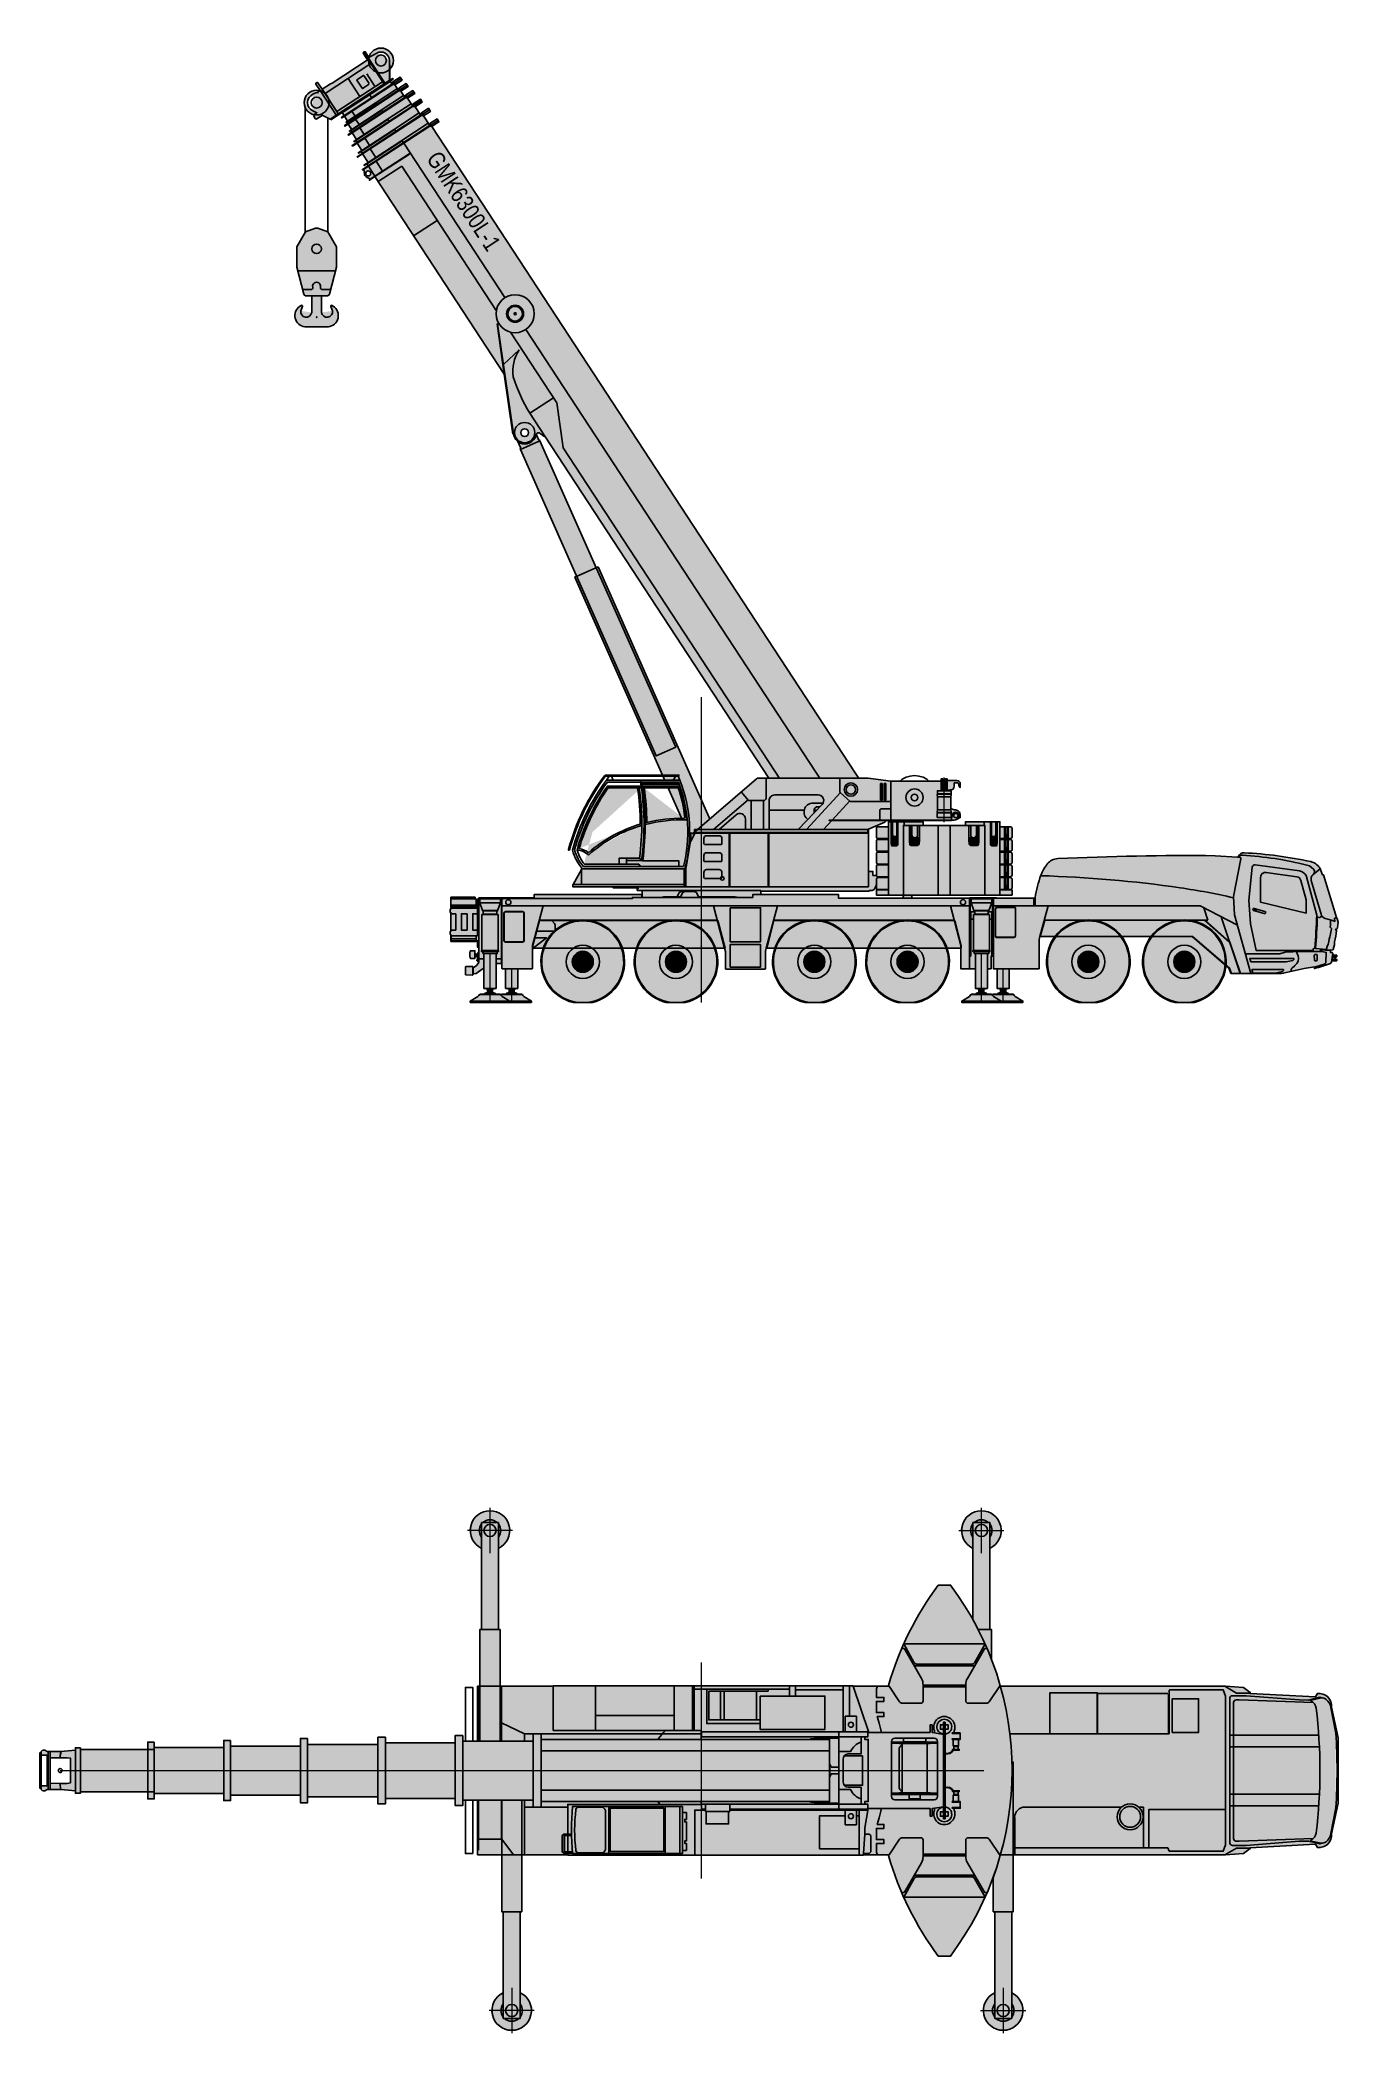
# Model space of a CAD drawing. Header units: millimetres. Extents: x 290079 to 313062, y 17562 to 52858.
import ezdxf
from ezdxf.enums import TextEntityAlignment as Align

# ---------------------------------------------------------------- set-up
doc = ezdxf.new("R2010")
doc.units = ezdxf.units.MM
doc.set_wipeout_variables(frame=1)
doc.layers.add('Техника. Кран GROVE GMK6300L-1', color=250, linetype='Continuous')
doc.layers.add('Техника. Кран GROVE GMK6300L-1 Штрих', color=7, linetype='Continuous', true_color=0xffdb70)
doc.styles.add('arial', font='arial.ttf')

# ---------------------------------------------------------------- blocks, each defined once
blk = doc.blocks.new('GROVE GMK6300L-20200707.011')
at = {"layer": 'Техника. Кран GROVE GMK6300L-1 Штрих'}
h = blk.add_hatch(color=256, dxfattribs=at)
h.dxf.hatch_style = 1
h.paths.add_polyline_path([(270, -358), (270, -402), (359, -402), (359, 402), (270, 402), (270, 358)])
h.paths.add_polyline_path([(270, 358), (15, 336), (-178, 336), (-178, 225), (-7, 227), (124, 227), (186, 217), (186, -217), (124, -227), (-7, -227), (15, -336), (270, -358)])
h.paths.add_polyline_path([(15, -336), (-7, -227), (-178, -225), (-178, -336)], flags=17)
h.paths.add_polyline_path([(-178, 336), (-229, 336), (-273, 358, 0.535185), (-337, 312), (-337, 271), (-230, 271), (-230, -271), (-337, -271), (-337, -312, 0.535185), (-273, -358), (-229, -336), (-178, -336)])
h.paths.add_polyline_path([(-337, 312), (-359, 312), (-359, -312), (-337, -312)])
at = {"color": 0, "linetype": 'ByBlock', "lineweight": -2, "transparency": 16777216}
blk.add_line((270, 358), (270, -358), dxfattribs=at)
blk.add_lwpolyline([(359, 402), (270, 402), (270, 358), (15, 336), (-229, 336), (-273, 358, 0.535185), (-337, 312), (-359, 312), (-359, -312), (-337, -312, 0.535185), (-273, -358), (-229, -336), (15, -336), (270, -358), (270, -402), (359, -402)], format="xyb", close=True, dxfattribs=at)
for points in [[(-337, -312), (-337, 312)], [(-337, 271), (-230, 271), (-230, -271), (-337, -271)], [(-213, -335), (-213, 335)], [(-178, 336), (-178, -336)], [(-178, 225), (-7, 227), (124, 227), (186, 217), (186, -217), (124, -227), (-7, -227), (-178, -225)], [(15, 336), (-7, 227)], [(15, -336), (-7, -227)]]:
    blk.add_lwpolyline(points, dxfattribs=at)
blk.add_circle((3, 0), 35, dxfattribs=at)
blk = doc.blocks.new('GROVE GMK6300L-20200707.191159')
at = {"layer": 'Техника. Кран GROVE GMK6300L-1 Штрих'}
h = blk.add_hatch(color=256, dxfattribs=at)
h.dxf.hatch_style = 1
edge = h.paths.add_edge_path()
edge.add_line((3961, 1495), (-9276, 1495))
edge.add_line((-9276, 1495), (-9595, 1472))
edge.add_line((-9595, 1472), (-9718, 1383))
edge.add_line((-9718, 1383), (-9718, 1366))
edge.add_line((-9718, 1366), (-10874, 1305))
edge.add_line((-10874, 1305), (-10905, 1363))
edge.add_arc((-10934, 1144), 221, 82.5148, 185.5947)
edge.add_line((-11154, 1122), (-11272, 577))
edge.add_line((-11272, 577), (-11272, -577))
edge.add_line((-11272, -577), (-11154, -1122))
edge.add_arc((-10934, -1144), 221, 174.4053, 277.4852)
edge.add_line((-10905, -1363), (-10874, -1305))
edge.add_line((-10874, -1305), (-9718, -1366))
edge.add_line((-9718, -1366), (-9718, -1383))
edge.add_line((-9718, -1383), (-9595, -1472))
edge.add_line((-9595, -1472), (-9276, -1495))
edge.add_line((-9276, -1495), (3961, -1495))
edge.add_line((3961, -1495), (3961, 1495))
h = blk.add_hatch(color=256, dxfattribs=at)
h.dxf.hatch_style = 1
h.set_gradient(color1=(92, 92, 92), color2=(209, 209, 209), tint=1)
edge = h.paths.add_edge_path()
edge.add_line((-11146, -1114), (-11231, -659))
edge.add_arc((-1689, 0), 9565, 176.0465, 183.9535, ccw=False)
edge.add_line((-11231, 659), (-11146, 1114))
edge.add_arc((-10929, 1081), 220, 125.8926, 171.481, ccw=False)
edge.add_arc((-10973, 1151), 138, 88.7132, 127.8102, ccw=False)
edge.add_line((-10970, 1289), (-10795, 1248))
edge.add_arc((-10797, 1241), 7.49, -46.3373, 69.7409, ccw=False)
edge.add_arc((-10704, 1077), 182, 118.982, 170.4183)
edge.add_arc((-1796, 0), 9155, 173.0532, 186.9468)
edge.add_arc((-10704, -1077), 182, 189.5817, 241.018)
edge.add_arc((-10797, -1241), 7.49, -69.7409, 46.3373, ccw=False)
edge.add_line((-10795, -1248), (-10970, -1289))
edge.add_arc((-10973, -1151), 138, 232.1898, 271.2868, ccw=False)
edge.add_arc((-10929, -1081), 220, 188.519, 234.1074, ccw=False)
at = {"color": 0, "linetype": 'ByBlock', "lineweight": -2, "transparency": 16777216}
for p, q in [((-5547, 1495), (-5547, 829)), ((-5139, 1495), (-5139, 897)), ((3130, 1495), (3130, -647)), ((3961, 1495), (3961, -1495)), ((3538, -1495), (3538, 1213)), ((3538, 1213), (3945, 1213)), ((-5139, 897), (-4731, 643)), ((-7742, 647), (-7826, 647)), ((-5729, 647), (-7438, 647)), ((-4736, 647), (3130, 647)), ((-5321, -647), (-7010, -647)), ((-4548, -647), (3130, -647)), ((-5139, -1495), (-5139, -829)), ((-4731, -1495), (-4731, -829))]:
    blk.add_line(p, q, dxfattribs=at)
for points in [[(3961, 1495), (-9276, 1495), (-9595, 1472), (-9718, 1383), (-9718, 1366), (-10874, 1305), (-10905, 1363, 0.482772), (-11154, 1122), (-11272, 577), (-11272, -577), (-11154, -1122, 0.482772), (-10905, -1363), (-10874, -1305), (-9718, -1366), (-9718, -1383), (-9595, -1472), (-9276, -1495), (3961, -1495)], [(-11146, -1114), (-11231, -659, -0.034515), (-11231, 659), (-11146, 1114, -0.201582), (-11058, 1260, -0.172267), (-10970, 1289), (-10795, 1248, -0.554755), (-10792, 1236, 0.228279), (-10883, 1107, 0.060697), (-10883, -1107, 0.228279), (-10792, -1236, -0.554755), (-10795, -1248), (-10970, -1289, -0.172267), (-11058, -1260, -0.201582)]]:
    blk.add_lwpolyline(points, format="xyb", close=True, dxfattribs=at)
for points in [[(-9717, 1372), (-9472, 1372), (-9267, 1495)], [(-8284, 1428), (-9240, 1428), (-9279, 1318), (-9279, 0)], [(3945, -1495), (3945, 1412)], [(-11154, 1122), (-11146, 1114)], [(-9354, 0), (-9354, 1252)], [(-8258, 1366), (-5547, 1366)], [(-9354, 0), (-9354, -1252)], [(-8284, -1428), (-9240, -1428), (-9279, -1318), (-9279, 0)], [(-8279, -1424), (-8279, -647)], [(-8268, -1352), (-8268, -647)], [(-7010, -1366), (-7010, -647)], [(-11154, -1122), (-11146, -1114)], [(-9717, -1372), (-9472, -1372), (-9267, -1495)], [(-8258, -1366), (-7010, -1366)]]:
    blk.add_lwpolyline(points, dxfattribs=at)
at = {"linetype": 'ByBlock', "lineweight": -2}
for points in [[(-8258, 1366), (-8284, 1428)], [(3538, 1213), (3329, 1495)], [(-9279, 693), (-7921, 693), (-7921, 1366)], [(-7826, 647), (-7826, 1366)], [(-9354, 419), (-10941, 419)], [(-9354, 626), (-10929, 626)], [(-9354, -419), (-10941, -419)], [(-9354, -626), (-10929, -626)], [(-7010, -647), (-8279, -647)], [(3538, -844), (3130, -647)]]:
    blk.add_lwpolyline(points, dxfattribs=at)
at = {"color": 0, "linetype": 'ByBlock', "lineweight": -2, "transparency": 16777216}
blk.add_lwpolyline([(4048, 1472), (4178, 1472), (4178, -1472), (4048, -1472)], close=True, dxfattribs=at)
for points in [[(-10967, 1294), (-10946, 1299), (-10750, 1248), (-10585, 1251), (-9645, 1325), (-9404, 1325, -0.414214), (-9354, 1275), (-9354, 1252)], [(-9422, 0), (-9422, 1203, 0.414214), (-9471, 1252), (-9520, 1252), (-10832, 1204)], [(-9422, 0), (-9422, -1203, -0.414214), (-9471, -1252), (-9520, -1252), (-10832, -1204)], [(-10967, -1294), (-10946, -1299), (-10750, -1248), (-10585, -1251), (-9645, -1325), (-9404, -1325, 0.414214), (-9354, -1275), (-9354, -1252)]]:
    blk.add_lwpolyline(points, format="xyb", dxfattribs=at)
at = {"linetype": 'ByBlock', "lineweight": -2}
for points in [[(-8337, -1270), (-8802, -1270), (-8802, -674), (-8337, -674)], [(-6171, -647), (-6171, -1377), (-7007, -1377), (-7007, -647)]]:
    blk.add_lwpolyline(points, close=True, dxfattribs=at)
for radius in [229, 185]:
    blk.add_circle((-7590, 819), radius, dxfattribs=at)
at = {"color": 0, "linetype": 'ByBlock', "lineweight": -2, "transparency": 16777216}
blk.add_circle((0, 0), 949, dxfattribs=at)
for centre, start, end in [((-5729, 829), 270, 0), ((-5321, -829), 0, 90), ((-4548, -829), 90, 180)]:
    blk.add_arc(centre, 183, start, end, dxfattribs=at)
blk = doc.blocks.new('GROVE GMK6300L-20200707.175307')
at = {"linetype": 'ByBlock', "lineweight": -2}
blk.add_wipeout([(111, -3285), (111, -3285), (375, -2897), (605, -2489), (799, -2062), (956, -1620), (1075, -1166), (1155, -704), (1195, -237), (1195, 232), (1155, 699), (1076, 1161), (958, 1615), (801, 2057), (607, 2484), (378, 2893), (114, 3281), (111, 3285), (-107, 3285), (-107, 3285), (-370, 2897), (-600, 2489), (-794, 2062), (-952, 1620), (-985, 1507), (-977, 1495), (-1150, 1495), (-1150, 1495), (-1169, 1491), (-1185, 1480), (-1196, 1464), (-1200, 1445), (-1200, 1445), (-1200, 1294), (-1070, 1294), (-1070, 1224), (-1200, 1224), (-1200, 1025), (-1070, 1025), (-1070, 955), (-1188, 955), (-1188, 955), (-1102, 605), (-1054, 247), (-1047, -113), (-1080, -473), (-1152, -826), (-1188, -955), (-1070, -955), (-1070, -1025), (-1200, -1025), (-1200, -1224), (-1070, -1224), (-1070, -1294), (-1200, -1294), (-1200, -1445), (-1200, -1445), (-1196, -1464), (-1185, -1480), (-1169, -1491), (-1150, -1495), (-1150, -1495), (-977, -1495), (-985, -1507), (-985, -1507), (-837, -1952), (-653, -2383), (-432, -2796), (-176, -3190), (-107, -3285)], dxfattribs=at)
at = {"layer": 'Техника. Кран GROVE GMK6300L-1 Штрих', "true_color": 0xadadad}
h = blk.add_hatch(color=253, dxfattribs=at)
h.dxf.hatch_style = 1
edge = h.paths.add_edge_path()
edge.add_line((-107, -3285), (111, -3285))
edge.add_arc((-4300, 0), 5500, 323.3252, 396.6748)
edge.add_line((111, 3285), (-107, 3285))
edge.add_arc((4305, 0), 5500, 143.3252, 164.1009)
edge.add_line((-985, 1507), (-977, 1495))
edge.add_line((-977, 1495), (-1150, 1495))
edge.add_arc((-1150, 1445), 49.9, 89.8815, 180.1627)
edge.add_line((-1200, 1445), (-1200, 1294))
edge.add_line((-1200, 1294), (-1070, 1294))
edge.add_line((-1070, 1294), (-1070, 1224))
edge.add_line((-1070, 1224), (-1200, 1224))
edge.add_line((-1200, 1224), (-1200, 1025))
edge.add_line((-1200, 1025), (-1070, 1025))
edge.add_line((-1070, 1025), (-1070, 955))
edge.add_line((-1070, 955), (-1188, 955))
edge.add_arc((-4300, 0), 3255, -17.0615, 17.0615, ccw=False)
edge.add_line((-1188, -955), (-1070, -955))
edge.add_line((-1070, -955), (-1070, -1025))
edge.add_line((-1070, -1025), (-1200, -1025))
edge.add_line((-1200, -1025), (-1200, -1224))
edge.add_line((-1200, -1224), (-1070, -1224))
edge.add_line((-1070, -1224), (-1070, -1294))
edge.add_line((-1070, -1294), (-1200, -1294))
edge.add_line((-1200, -1294), (-1200, -1445))
edge.add_arc((-1150, -1445), 49.9, 179.8373, 270.1185)
edge.add_line((-1150, -1495), (-977, -1495))
edge.add_line((-977, -1495), (-985, -1507))
edge.add_arc((4305, 0), 5500, 195.8991, 216.6748)
at = {"color": 0, "linetype": 'ByBlock', "lineweight": -2, "transparency": 16777216}
for p, q in [((-718, 2242), (722, 2242)), ((-718, -2242), (722, -2242))]:
    blk.add_line(p, q, dxfattribs=at)
blk.add_lwpolyline([(-107, -3285), (111, -3285, 0.331443), (111, 3285), (-107, 3285, 0.0909), (-985, 1507), (-977, 1495), (-1150, 1495, 0.415652), (-1200, 1445), (-1200, 1294), (-1070, 1294), (-1070, 1224), (-1200, 1224), (-1200, 1025), (-1070, 1025), (-1070, 955), (-1188, 955, -0.149999), (-1188, -955), (-1070, -955), (-1070, -1025), (-1200, -1025), (-1200, -1224), (-1070, -1224), (-1070, -1294), (-1200, -1294), (-1200, -1445, 0.415652), (-1150, -1495), (-977, -1495), (-985, -1507, 0.0909)], format="xyb", close=True, dxfattribs=at)
for points in [[(-754, 2160), (-713, 2160, -0.228147), (-705, 2155), (-405, 1632, -0.132043), (-375, 1520), (-375, 1235, -0.415479), (-420, 1190), (-740, 1190, -0.249112), (-790, 1217), (-977, 1495)], [(-718, 2242), (-531, 1910, 0.265892), (-490, 1885), (193, 1885)], [(722, 2242), (536, 1910, -0.265892), (495, 1885), (-188, 1885)], [(758, 2160), (717, 2160, 0.228147), (710, 2155), (409, 1632, 0.132043), (380, 1520), (380, 1235, 0.415479), (425, 1190), (745, 1190, 0.249112), (794, 1217), (989, 1506)], [(-547, 1880, 0.26842), (-504, 1855), (504, 1855, 0.268226), (547, 1880)], [(-754, -2160), (-713, -2160, 0.228147), (-705, -2155), (-405, -1632, 0.132043), (-375, -1520), (-375, -1235, 0.415479), (-420, -1190), (-740, -1190, 0.249112), (-790, -1217), (-977, -1495)], [(758, -2160), (717, -2160, -0.228147), (710, -2155), (409, -1632, -0.132043), (380, -1520), (380, -1235, -0.415479), (425, -1190), (745, -1190, -0.249112), (794, -1217), (989, -1506)], [(-718, -2242), (-531, -1910, -0.265892), (-490, -1885), (193, -1885)], [(-547, -1880, -0.26842), (-504, -1855), (504, -1855, -0.268226), (547, -1880)], [(722, -2242), (536, -1910, 0.265892), (495, -1885), (-188, -1885)]]:
    blk.add_lwpolyline(points, format="xyb", dxfattribs=at)
for points in [[(-375, 1483), (380, 1483)], [(-371, 1510), (380, 1510)], [(-375, -1483), (380, -1483)], [(-371, -1510), (380, -1510)], [(-107, -3285), (111, -3285)]]:
    blk.add_lwpolyline(points, dxfattribs=at)
blk = doc.blocks.new('GROVE GMK6300L-20200707.18502')
at = {"color": 0, "linetype": 'ByBlock', "lineweight": -2, "transparency": 16777216}
blk.add_wipeout([(4476, 669), (4476, 683), (4476, 703), (4476, 703), (4485, 734), (4488, 766), (4485, 799), (4478, 830), (4464, 860), (4446, 887), (4424, 910), (4398, 929), (4369, 944), (4338, 953), (4306, 957), (4273, 955), (4242, 948), (4212, 935), (4185, 917), (4161, 895), (4141, 870), (4126, 841), (4116, 810), (4112, 778), (4113, 745), (4120, 714), (4124, 703), (4124, 668), (4085, 675), (4085, 808), (4050, 808), (4050, 675), (2962, 675), (2689, 1496), (2685, 1500), (-2622, 1500), (-2622, 710), (-5, 710), (-5, -600), (-2367, -600), (-2367, -1496), (2872, -1496), (2872, -1467), (2972, -1467), (2997, -1442), (2997, -1152), (2972, -1127), (2892, -1127), (2892, -1014), (2952, -675), (4050, -675), (4050, -808), (4085, -808), (4085, -675), (4124, -668), (4124, -703), (4124, -703), (4115, -734), (4112, -766), (4114, -799), (4122, -830), (4135, -860), (4153, -887), (4176, -910), (4202, -929), (4231, -944), (4262, -953), (4294, -957), (4327, -955), (4358, -948), (4388, -935), (4415, -917), (4439, -895), (4459, -870), (4474, -841), (4483, -810), (4488, -778), (4486, -745), (4480, -714), (4476, -703), (4476, -683), (4476, -669), (4584, -669), (4584, -550), (4550, -550), (4550, -438), (4543, -426), (4543, -374), (4564, -373), (4564, -359), (4461, -359), (4461, -359), (4446, -338), (4426, -319), (4403, -306), (4377, -297), (4351, -294), (4324, -296), (4315, -298), (4315, 298), (4315, 298), (4341, 294), (4368, 295), (4394, 302), (4418, 314), (4439, 331), (4456, 351), (4461, 359), (4564, 359), (4564, 373), (4543, 374), (4543, 426), (4550, 438), (4550, 550), (4584, 550), (4584, 669)], dxfattribs=at)
at = {"layer": 'Техника. Кран GROVE GMK6300L-1 Штрих', "transparency": 16777216}
h = blk.add_hatch(color=256, dxfattribs=at)
h.dxf.hatch_style = 1
edge = h.paths.add_edge_path()
edge.add_line((4584, 669), (4476, 669))
edge.add_line((4476, 669), (4476, 683))
edge.add_line((4476, 683), (4476, 703))
edge.add_arc((4300, 769), 188, 339.4519, 560.5481)
edge.add_line((4124, 703), (4124, 668))
edge.add_line((4124, 668), (4085, 675))
edge.add_line((4085, 675), (4085, 808))
edge.add_line((4085, 808), (4050, 808))
edge.add_line((4050, 808), (4050, 675))
edge.add_line((4050, 675), (2962, 675))
edge.add_line((2962, 675), (2689, 1496))
edge.add_line((2689, 1496), (2685, 1500))
edge.add_line((2685, 1500), (-2622, 1500))
edge.add_line((-2622, 1500), (-2622, 710))
edge.add_line((-2622, 710), (-5, 710))
edge.add_line((-5, 710), (-5, -600))
edge.add_line((-5, -600), (-2367, -600))
edge.add_line((-2367, -600), (-2367, -1496))
edge.add_line((-2367, -1496), (2872, -1496))
edge.add_line((2872, -1496), (2872, -1467))
edge.add_line((2872, -1467), (2972, -1467))
edge.add_line((2972, -1467), (2997, -1442))
edge.add_line((2997, -1442), (2997, -1152))
edge.add_line((2997, -1152), (2972, -1127))
edge.add_line((2972, -1127), (2892, -1127))
edge.add_line((2892, -1127), (2892, -1014))
edge.add_line((2892, -1014), (2952, -675))
edge.add_line((2952, -675), (4050, -675))
edge.add_line((4050, -675), (4050, -808))
edge.add_line((4050, -808), (4085, -808))
edge.add_line((4085, -808), (4085, -675))
edge.add_line((4085, -675), (4124, -668))
edge.add_line((4124, -668), (4124, -703))
edge.add_arc((4300, -769), 188, 159.4519, 380.5481)
edge.add_line((4476, -703), (4476, -683))
edge.add_line((4476, -683), (4476, -669))
edge.add_line((4476, -669), (4584, -669))
edge.add_line((4584, -669), (4584, -550))
edge.add_line((4584, -550), (4550, -550))
edge.add_line((4550, -550), (4550, -438))
edge.add_line((4550, -438), (4543, -426))
edge.add_line((4543, -426), (4543, -374))
edge.add_line((4543, -374), (4564, -373))
edge.add_line((4564, -373), (4564, -359))
edge.add_line((4564, -359), (4461, -359))
edge.add_arc((4349, -423), 129, 29.379, 105.2585)
edge.add_line((4315, -298), (4315, 298))
edge.add_arc((4349, 423), 129, 254.7415, 330.621)
edge.add_line((4461, 359), (4564, 359))
edge.add_line((4564, 359), (4564, 373))
edge.add_line((4564, 373), (4543, 374))
edge.add_line((4543, 374), (4543, 426))
edge.add_line((4543, 426), (4550, 438))
edge.add_line((4550, 438), (4550, 550))
edge.add_line((4550, 550), (4584, 550))
edge.add_line((4584, 550), (4584, 669))
h = blk.add_hatch(color=256, dxfattribs=at)
h.dxf.hatch_style = 1
h.set_gradient(color1=(92, 92, 92), color2=(173, 173, 173), tint=1, name='CYLINDER')
h.paths.add_polyline_path([(3553, 476), (3553, -393), (3997, -393), (3997, 476)])
h = blk.add_hatch(color=256, dxfattribs=at)
h.dxf.hatch_style = 1
h.set_gradient(color1=(140, 140, 140), color2=(230, 230, 230), tint=1)
edge = h.paths.add_edge_path()
edge.add_arc((577, -1054), 2821, 172.5522, 187.4478)
edge.add_arc((-2177, -1414), 42.5, 187.1103, 270)
edge.add_line((-2177, -1457), (-1745, -1457))
edge.add_arc((-1784, -1378), 87.5, 296.6678, 361.8549)
edge.add_line((-1696, -1376), (-1696, -1054))
edge.add_line((-1696, -1054), (-1696, -732))
edge.add_arc((-1784, -729), 87.5, 358.1451, 423.3322)
edge.add_line((-1745, -651), (-2177, -651))
edge.add_arc((-2177, -693), 42.5, 90, 172.8897)
at = {"layer": 'Техника. Кран GROVE GMK6300L-1 Штрих', "true_color": 0xd4d4d4, "transparency": 16777216}
h = blk.add_hatch(color=254, dxfattribs=at)
h.dxf.hatch_style = 1
h.paths.add_polyline_path([(-667, -664), (-1612, -664), (-1612, -1436), (-667, -1436)])
at = {"color": 0, "linetype": 'ByBlock', "lineweight": -2, "transparency": 16777216}
for p, q in [((-1876, 1500), (-1876, 710)), ((-484, 710), (-484, 1500)), ((-160, 1500), (-160, 710)), ((-127, 710), (-127, 1500)), ((-1873, 976), (-481, 976)), ((2434, 594), (2434, 0)), ((3493, 482), (4057, 482)), ((3577, 506), (3972, 506)), ((4460, 438), (4550, 438)), ((4543, 426), (4467, 426)), ((4467, 374), (4543, 374)), ((2434, -594), (2434, 0)), ((-1637, -635), (-1637, -1472)), ((-642, -635), (-642, -1472)), ((-380, -1472), (-380, -635)), ((3493, -399), (4057, -399)), ((3875, -516), (3675, -516)), ((3677, -422), (3872, -422)), ((3677, -502), (3872, -502)), ((4460, -438), (4550, -438)), ((4467, -374), (4543, -374)), ((4543, -426), (4467, -426))]:
    blk.add_line(p, q, dxfattribs=at)
for points in [[(4584, 669), (4476, 669), (4476, 683), (4476, 703, 1.442787), (4124, 703), (4124, 668), (4085, 675), (4085, 808), (4050, 808), (4050, 675), (2962, 675), (2689, 1496), (2685, 1500), (-2622, 1500), (-2622, 710), (-5, 710), (-5, -600), (-2367, -600), (-2367, -1496), (2872, -1496), (2872, -1467), (2972, -1467), (2997, -1442), (2997, -1152), (2972, -1127), (2892, -1127), (2892, -1014), (2952, -675), (4050, -675), (4050, -808), (4085, -808), (4085, -675), (4124, -668), (4124, -703, 1.442787), (4476, -703), (4476, -683), (4476, -669), (4584, -669), (4584, -550), (4550, -550), (4550, -438), (4543, -426), (4543, -374), (4564, -373), (4564, -359), (4461, -359, 0.343739), (4315, -298), (4315, 298, 0.343739), (4461, 359), (4564, 359), (4564, 373), (4543, 374), (4543, 426), (4550, 438), (4550, 550), (4584, 550), (4584, 669)], [(2434, 576), (2115, 576, 0.06767), (1885, 546, 0.36834), (1786, 407), (1786, 248, 0.402947), (1836, 200), (2106, 200, -0.315007), (2299, 61), (2434, 61)], [(2434, 338), (2641, 338, -0.197446), (2825, 503)], [(2827, 594), (2827, 295), (2600, 295, 0.405116), (2510, 201), (2510, 0)], [(3553, -371, -0.279094), (3499, -282), (3499, 365, -0.279094), (3553, 454)], [(4449, 359, -0.057818), (4433, 338, -0.271969), (4315, 308)], [(2827, -594), (2827, -295), (2600, -295, -0.405116), (2510, -201), (2510, 0)], [(2434, -576), (2115, -576, -0.06767), (1885, -546, -0.36834), (1786, -407), (1786, -248, -0.402947), (1836, -200), (2106, -200, 0.315007), (2299, -61), (2434, -61)], [(2434, -338), (2641, -338, 0.197446), (2825, -503)], [(4449, -359, 0.057818), (4433, -338, 0.271958), (4315, -308, 0.271958)]]:
    blk.add_lwpolyline(points, format="xyb", dxfattribs=at)
for points in [[(-127, 1440), (1557, 1440)], [(1039, 830), (96, 830), (96, 1440)], [(1180, 1440), (1180, 1405)], [(1557, 1318), (1557, 1500)], [(1669, 1318), (1669, 1500)], [(1669, 1427), (2512, 1427)], [(2512, 1500), (2512, 683)], [(2624, 960), (2624, 1500)], [(129, 1405), (129, 895), (1039, 895)], [(129, 1405), (1180, 1405)], [(336, 895), (336, 1405)], [(406, 895), (406, 1405)], [(977, 895), (977, 1405)], [(2548, 683), (2548, 960), (2746, 960), (2746, 683)], [(4285, 810), (4233, 810), (4233, 731), (4285, 731)], [(4285, 640), (4285, 855), (4315, 855), (4315, 298)], [(4315, 731), (4368, 731), (4368, 810), (4315, 810)], [(2892, 594), (2892, 550), (2954, 550), (2954, 0)], [(2944, 675), (2962, 675)], [(3553, 476), (3506, 476), (3493, 482), (3389, 482), (3387, 484), (3387, 505), (3577, 506), (3577, 573)], [(3997, 476), (4044, 476), (4057, 482), (4160, 482), (4162, 484), (4163, 505), (3972, 506), (3972, 573)], [(4124, 668), (4285, 640), (4285, -640), (4124, -668)], [(4584, 657), (4440, 657), (4440, 669), (4476, 669)], [(4440, 550), (4440, 562), (4584, 562)], [(4550, 550), (4440, 550)], [(4461, 359), (4446, 359), (4446, 373), (4467, 374), (4467, 426), (4460, 438), (4460, 550)], [(2532, 260), (2853, 260), (2853, 0)], [(2532, -260), (2853, -260), (2853, 0)], [(2892, -594), (2892, -550), (2954, -550), (2954, 0)], [(4315, -298), (4315, -855), (4285, -855), (4285, -640)], [(-118, -1491), (-118, -701), (70, -701)], [(502, -683), (2434, -683), (2434, -594), (0, -594), (0, -683), (70, -683)], [(70, -594), (70, -724), (502, -724), (502, -594)], [(502, -701), (2947, -701)], [(2548, -701), (2548, -960), (2746, -960), (2746, -701)], [(2792, -701), (2792, -1496)], [(3553, -393), (3506, -393), (3493, -399), (3389, -399), (3387, -401), (3387, -422), (3677, -422), (3677, -502), (3675, -506), (3675, -516), (3645, -516), (3645, -520)], [(3997, -393), (4044, -393), (4057, -399), (4160, -399), (4162, -401), (4163, -422), (3872, -422), (3872, -502), (3875, -506), (3875, -516), (3905, -516), (3905, -520)], [(4550, -550), (4440, -550)], [(4440, -550), (4440, -562), (4584, -562)], [(4584, -657), (4440, -657), (4440, -669), (4476, -669)], [(4461, -359), (4446, -359), (4446, -373), (4467, -374), (4467, -426), (4460, -438), (4460, -550)], [(-335, -741), (-265, -741), (-265, -866), (-294, -866), (-294, -911), (-265, -911), (-265, -1246), (-294, -1246), (-294, -1291), (-265, -1291), (-265, -1416), (-335, -1416)], [(482, -724), (482, -946), (82, -946), (82, -724)], [(2792, -1386), (2092, -1386), (2092, -801), (2548, -801)], [(2746, -801), (2792, -801)], [(4285, -810), (4233, -810), (4233, -731), (4285, -731)], [(4315, -731), (4368, -731), (4368, -810), (4315, -810)], [(-2300, -1125), (-2438, -1125), (-2463, -1150), (-2463, -1440), (-2438, -1465), (-2280, -1465)], [(-2428, -1125), (-2428, -1465)], [(-2299, -1150), (-2423, -1150), (-2423, -1440), (-2283, -1440)], [(2892, -1127), (2872, -1467)]]:
    blk.add_lwpolyline(points, dxfattribs=at)
for points in [[(1039, 1317), (2187, 1317), (2187, 729), (1039, 729)], [(2434, 683), (2434, 594), (0, 594), (0, 683)], [(2434, 594), (2434, 683), (2944, 683), (2944, 594)], [(3553, 476), (3553, -393), (3997, -393), (3997, 476)], [(-667, -664), (-1612, -664), (-1612, -1436), (-667, -1436)], [(2434, -594), (2434, -683), (2944, -683), (2944, -594)]]:
    blk.add_lwpolyline(points, close=True, dxfattribs=at)
for points in [[(3365, -460, 0.414979), (3425, -520), (4120, -520, 0.415493), (4180, -460), (4180, 42), (4180, 513, 0.415493), (4120, 573), (3425, 573, 0.414979), (3365, 513)], [(1850, 188), (2113, 188, -0.885977), (2113, -188), (1850, -188, -0.99959)], [(-335, -635), (-335, -1472), (-2280, -1472, -0.049898), (-2280, -635)], [(-2220, -688, 0.065086), (-2220, -1419, 0.378316), (-2177, -1457), (-1745, -1457, 0.292359), (-1696, -1376), (-1696, -1054), (-1696, -732, 0.292359), (-1745, -651), (-2177, -651, 0.378316)]]:
    blk.add_lwpolyline(points, format="xyb", close=True, dxfattribs=at)
for centre in [(2647, 810), (2647, -810)]:
    blk.add_circle(centre, 44.8, dxfattribs=at)
at = {"color": 0, "linetype": 'ByBlock', "lineweight": 5, "transparency": 16777216}
blk.add_circle((0, 0), 119, dxfattribs=at)
at = {"color": 0, "linetype": 'ByBlock', "lineweight": -2, "transparency": 16777216}
for centre, start, end in [((4300, 775), 276.5394, 263.5125), ((4300, -775), 96.4875, 83.4606)]:
    blk.add_arc(centre, 132, start, end, dxfattribs=at)
blk = doc.blocks.new('GROVE GMK6300L-20200707.192123')
at = {"linetype": 'ByBlock', "lineweight": -2}
blk.add_wipeout([(150, 2270), (-150, 2270), (-150, 316), (-150, 316), (-246, 248), (-315, 153), (-348, 39), (-341, -78), (-296, -187), (-217, -275), (-113, -331), (3, -350), (119, -329), (222, -271), (299, -182), (342, -72), (347, 46), (312, 158), (242, 253), (150, 316)], dxfattribs=at)
at = {"layer": 'Техника. Кран GROVE GMK6300L-1 Штрих', "true_color": 0xadadad}
h = blk.add_hatch(color=253, dxfattribs=at)
h.dxf.hatch_style = 1
edge = h.paths.add_edge_path()
edge.add_line((150, 316), (150, 2270))
edge.add_line((150, 2270), (-150, 2270))
edge.add_line((-150, 2270), (-150, 316))
edge.add_arc((0, 0), 350, 115.3769, 424.6231)
at = {"color": 0, "linetype": 'ByBlock', "lineweight": -2, "transparency": 16777216}
blk.add_lwpolyline([(150, 316), (150, 2270), (-150, 2270), (-150, 316, 4.441518)], format="xyb", close=True, dxfattribs=at)
at = {"color": 0, "linetype": 'ByBlock', "lineweight": 5}
for points in [[(0, 400), (0, 0)], [(-400, 0), (0, 0)], [(0, 0), (400, 0)], [(0, 0), (0, -400)]]:
    blk.add_lwpolyline(points, dxfattribs=at)
at = {"color": 0, "linetype": 'ByBlock', "lineweight": -2, "transparency": 16777216}
blk.add_lwpolyline([(-150, 316), (-150, -140), (150, -140), (150, 316)], dxfattribs=at)
at = {"linetype": 'ByBlock', "lineweight": -2}
blk.add_circle((0, 0), 108, dxfattribs=at)
at = {"color": 0, "linetype": 'ByBlock', "lineweight": -2, "transparency": 16777216}
for start, end in [(142.3136, 217.6864), (322.3136, 37.6864), (227.6132, 312.3868)]:
    blk.add_arc((0, 0), 190, start, end, dxfattribs=at)
blk = doc.blocks.new('GROVE GMK6300L-20200707.192314')
at = {"linetype": 'ByBlock', "lineweight": -2}
blk.add_wipeout([(177.5, 2650), (-177.5, 2650), (-177.5, 0), (177.5, 0)], dxfattribs=at)
at = {"layer": 'Техника. Кран GROVE GMK6300L-1 Штрих'}
h = blk.add_hatch(color=256, dxfattribs=at)
h.dxf.hatch_style = 1
h.paths.add_polyline_path([(-177.5, 0), (177.5, 0), (177.5, 2650), (-177.5, 2650)])
at = {"color": 0, "linetype": 'ByBlock', "lineweight": -2, "transparency": 16777216}
blk.add_lwpolyline([(-177.5, 0), (177.5, 0), (177.5, 2650), (-177.5, 2650)], close=True, dxfattribs=at)
blk = doc.blocks.new('GROVE GMK6300L-20230103.10542')
at = {"color": 0, "linetype": 'ByBlock', "lineweight": -2, "transparency": 16777216}
blk.add_wipeout([(-265, 579), (-280, 594), (-280, 614), (-265, 629), (0, 629), (0, 670), (30, 694), (39, 694), (45, 698), (45, 698), (29, 715), (17, 735), (10, 757), (9, 781), (13, 804), (22, 825), (37, 844), (55, 859), (76, 869), (99, 874), (123, 873), (145, 867), (166, 855), (183, 839), (196, 819), (204, 797), (207, 775), (242, 792), (255, 795), (378, 795), (847, 670), (968, 670), (968, 670), (980, 668), (989, 661), (996, 651), (998, 640), (998, 640), (998, -640), (998, -640), (996, -651), (989, -661), (980, -668), (968, -670), (968, -670), (847, -670), (378, -795), (255, -795), (242, -792), (207, -775), (207, -775), (204, -799), (196, -821), (182, -840), (165, -856), (144, -867), (122, -873), (98, -874), (75, -869), (54, -858), (36, -843), (22, -824), (12, -803), (8, -780), (10, -756), (17, -734), (30, -714), (45, -698), (39, -694), (30, -694), (0, -670), (0, -629), (-265, -629), (-280, -614), (-280, -594), (-265, -579), (0, -579), (0, 579)], dxfattribs=at)
at = {"layer": 'Техника. Кран GROVE GMK6300L-1 Штрих', "transparency": 16777216}
h = blk.add_hatch(color=256, dxfattribs=at)
h.dxf.hatch_style = 1
edge = h.paths.add_edge_path()
edge.add_line((0, 579), (-265, 579))
edge.add_line((-265, 579), (-280, 594))
edge.add_line((-280, 594), (-280, 614))
edge.add_line((-280, 614), (-265, 629))
edge.add_line((-265, 629), (0, 629))
edge.add_line((0, 629), (0, 670))
edge.add_line((0, 670), (30, 694))
edge.add_line((30, 694), (39, 694))
edge.add_line((39, 694), (45, 698))
edge.add_arc((108, 775), 99.2, 0.2076432, 231.037104, ccw=False)
edge.add_line((207, 775), (242, 792))
edge.add_line((242, 792), (255, 795))
edge.add_line((255, 795), (378, 795))
edge.add_line((378, 795), (847, 670))
edge.add_line((847, 670), (968, 670))
edge.add_arc((968, 640), 30, -0.1945594, 89.9450815, ccw=False)
edge.add_line((998, 640), (998, -640))
edge.add_arc((968, -640), 30, -89.9450815, 0.1945594, ccw=False)
edge.add_line((968, -670), (847, -670))
edge.add_line((847, -670), (378, -795))
edge.add_line((378, -795), (255, -795))
edge.add_line((255, -795), (242, -792))
edge.add_line((242, -792), (207, -775))
edge.add_arc((108, -775), 99.2, 128.962896, 359.7923568, ccw=False)
edge.add_line((45, -698), (39, -694))
edge.add_line((39, -694), (30, -694))
edge.add_line((30, -694), (0, -670))
edge.add_line((0, -670), (0, -629))
edge.add_line((0, -629), (-265, -629))
edge.add_line((-265, -629), (-280, -614))
edge.add_line((-280, -614), (-280, -594))
edge.add_line((-280, -594), (-265, -579))
edge.add_line((-265, -579), (0, -579))
edge.add_line((0, -579), (0, 579))
h = blk.add_hatch(color=256, dxfattribs=at)
h.dxf.hatch_style = 1
h.set_gradient(color1=(92, 92, 92), color2=(173, 173, 173), tint=1, name='CYLINDER')
h.paths.add_polyline_path([(720, -429), (720, 439), (276, 439), (276, -429)])
at = {"color": 0, "linetype": 'ByBlock', "lineweight": -2, "transparency": 16777216}
for p, q in [((45, 698), (207, 775)), ((188, 550), (188, 469)), ((305, 497), (690, 497)), ((45, -698), (207, -775)), ((188, -545), (188, -459))]:
    blk.add_line(p, q, dxfattribs=at)
for points in [[(0, 579), (-265, 579), (-280, 594), (-280, 614), (-265, 629), (0, 629), (0, 670), (30, 694), (39, 694), (45, 698, -1.582293871), (207, 775), (242, 792), (255, 795), (378, 795), (847, 670), (968, 670, -0.41492758), (998, 640), (998, -640, -0.41492758), (968, -670), (847, -670), (378, -795), (255, -795), (242, -792), (207, -775, -1.582293871), (45, -698), (39, -694), (30, -694), (0, -670), (0, -629), (-265, -629), (-280, -614), (-280, -594), (-265, -579), (0, -579)], [(933, 630, -0.411926575), (918, 615), (318, 615, -0.999472822), (318, 645), (918, 645, -0.414496054)], [(933, -630, 0.411926575), (918, -615), (318, -615, 0.999472822), (318, -645), (918, -645, 0.414496054)]]:
    blk.add_lwpolyline(points, format="xyb", close=True, dxfattribs=at)
for points in [[(847, -670), (0, -670), (0, -579), (0, 670), (847, 670)], [(0, 579), (0, 629)], [(998, 550), (0, 550)], [(113, 642), (8, 642)], [(8, 566), (113, 566)], [(133, 442), (111, 442), (111, 469), (133, 469)], [(133, 550), (133, -550)], [(158, 550), (158, -550)], [(158, 469), (837, 469)], [(837, 442), (158, 442)], [(188, 442), (188, -432)], [(253, 469), (253, 477), (258, 477), (258, 497), (305, 497), (305, 550)], [(743, 469), (743, 477), (738, 477), (738, 497), (690, 497), (690, 550)], [(837, 550), (837, -550)], [(862, 550), (862, -550)], [(862, 469), (885, 469), (885, 442), (862, 442)], [(896, 550), (896, -550)], [(998, -550), (0, -550)], [(0, -629), (0, -579)], [(8, -566), (113, -566)], [(113, -642), (8, -642)], [(133, -432), (111, -432), (111, -459), (133, -459)], [(837, -432), (158, -432)], [(158, -459), (837, -459)], [(414, -479), (397, -550)], [(582, -479), (599, -550)], [(862, -459), (885, -459), (885, -432), (862, -432)]]:
    blk.add_lwpolyline(points, dxfattribs=at)
for points in [[(113, 564), (113, 644), (8, 644), (8, 564)], [(720, -429), (720, 439), (276, 439), (276, -429)], [(113, -564), (113, -644), (8, -644), (8, -564)], [(374, -459), (374, -479), (622, -479), (622, -459)]]:
    blk.add_lwpolyline(points, close=True, dxfattribs=at)
at = {"color": 0, "linetype": 'ByBlock', "lineweight": 5, "transparency": 16777216}
blk.add_lwpolyline([(500, 651), (500, -651)], dxfattribs=at)
at = {"color": 0, "linetype": 'ByBlock', "lineweight": -2, "transparency": 16777216}
for centre in [(108, 775), (108, -775)]:
    blk.add_circle(centre, 30.4, dxfattribs=at)
blk = doc.blocks.new('*U62')
at = {"color": 0, "linetype": 'ByBlock', "lineweight": -2, "transparency": 16777216}
blk.add_lwpolyline([(-11337, 336), (-11360, 227)], dxfattribs=at)
at = {"color": 0, "linetype": 'ByBlock', "lineweight": -2, "transparency": 16777216, "rotation": 180}
blk.add_blockref('GROVE GMK6300L-20200707.192123', (-3742, 4250), dxfattribs=at)
at = {"color": 0, "linetype": 'ByBlock', "lineweight": -2, "transparency": 16777216, "xscale": -1, "rotation": 180}
blk.add_blockref('GROVE GMK6300L-20200707.192123', (4957, 4250), dxfattribs=at)
at = {"color": 0, "linetype": 'ByBlock', "lineweight": -2, "transparency": 16777216, "xscale": -1}
blk.add_blockref('GROVE GMK6300L-20200707.192123', (-3358, -4250), dxfattribs=at)
at = {"color": 0, "linetype": 'ByBlock', "lineweight": -2, "transparency": 16777216}
blk.add_blockref('GROVE GMK6300L-20200707.192123', (5343, -4250), dxfattribs=at)
at = {"color": 0, "linetype": 'ByBlock', "lineweight": -2, "transparency": 16777216, "rotation": 180}
blk.add_blockref('GROVE GMK6300L-20200707.192314', (-3742, 2500), dxfattribs=at)
at = {"color": 0, "linetype": 'ByBlock', "lineweight": -2, "transparency": 16777216, "xscale": -1, "rotation": 180}
blk.add_blockref('GROVE GMK6300L-20200707.192314', (4957, 2500), dxfattribs=at)
at = {"color": 0, "linetype": 'ByBlock', "lineweight": -2, "transparency": 16777216, "xscale": -1}
blk.add_blockref('GROVE GMK6300L-20200707.192314', (-3358, -2500), dxfattribs=at)
at = {"color": 0, "linetype": 'ByBlock', "lineweight": -2, "transparency": 16777216}
blk.add_blockref('GROVE GMK6300L-20200707.192314', (5343, -2500), dxfattribs=at)
at = {"color": 0, "linetype": 'ByBlock', "lineweight": -2, "transparency": 16777216, "rotation": 180}
blk.add_blockref('GROVE GMK6300L-20200707.191159', (0, 0), dxfattribs=at)
at = {"color": 0, "linetype": 'ByBlock', "lineweight": -2, "transparency": 16777216}
blk.add_blockref('GROVE GMK6300L-20200707.175307', (4300, 0), dxfattribs=at)
blk.add_blockref('GROVE GMK6300L-20200707.18502', (0, 0), dxfattribs=at)
blk.add_wipeout([(-10994, 375), (-10994, -375), (0, -375), (0, 375)], dxfattribs=at)
blk.add_blockref('GROVE GMK6300L-20200707.011', (-11353, 0), dxfattribs=at)
blk.add_wipeout([(-9687, 504), (-9800, 504), (-9800, -504), (-9687, -504)], dxfattribs=at)
at = {"layer": 'Техника. Кран GROVE GMK6300L-1 Штрих', "true_color": 0xadadad, "transparency": 16777216}
h = blk.add_hatch(color=253, dxfattribs=at)
h.dxf.hatch_style = 1
h.paths.add_polyline_path([(-10994, 375), (-10994, -375), (0, -375), (0, 375)])
at = {"color": 0, "linetype": 'ByBlock', "lineweight": -2, "transparency": 16777216}
blk.add_lwpolyline([(-10994, 375), (-10994, -375), (0, -375), (0, 375)], close=True, dxfattribs=at)
blk.add_wipeout([(0, -405), (-9687, -405), (-9687, 405), (0, 405)], dxfattribs=at)
at = {"layer": 'Техника. Кран GROVE GMK6300L-1 Штрих', "transparency": 16777216}
h = blk.add_hatch(color=256, dxfattribs=at)
h.dxf.hatch_style = 1
h.paths.add_polyline_path([(-9687, 504), (-9800, 504), (-9800, -504), (-9687, -504)])
at = {"layer": 'Техника. Кран GROVE GMK6300L-1 Штрих', "true_color": 0xadadad, "transparency": 16777216}
h = blk.add_hatch(color=253, dxfattribs=at)
h.dxf.hatch_style = 1
h.paths.add_polyline_path([(0, 405), (0, -405), (-9687, -405), (-9687, 405)])
at = {"color": 0, "linetype": 'ByBlock', "lineweight": -2, "transparency": 16777216}
for points in [[(-9687, 504), (-9800, 504), (-9800, -504), (-9687, -504)], [(0, 405), (0, -405), (-9687, -405), (-9687, 405)]]:
    blk.add_lwpolyline(points, close=True, dxfattribs=at)
blk.add_wipeout([(0, -434), (-8336, -434), (-8336, 434), (0, 434)], dxfattribs=at)
at = {"layer": 'Техника. Кран GROVE GMK6300L-1 Штрих', "true_color": 0xadadad, "transparency": 16777216}
h = blk.add_hatch(color=253, dxfattribs=at)
h.dxf.hatch_style = 1
h.paths.add_polyline_path([(0, 434), (0, -434), (-8336, -434), (-8336, 434)])
at = {"color": 0, "linetype": 'ByBlock', "lineweight": -2, "transparency": 16777216}
blk.add_wipeout([(-8336, 532), (-8455, 532), (-8455, -532), (-8336, -532)], dxfattribs=at)
at = {"layer": 'Техника. Кран GROVE GMK6300L-1 Штрих', "transparency": 16777216}
h = blk.add_hatch(color=256, dxfattribs=at)
h.dxf.hatch_style = 1
h.paths.add_polyline_path([(-8336, 532), (-8455, 532), (-8455, -532), (-8336, -532)])
at = {"color": 0, "linetype": 'ByBlock', "lineweight": -2, "transparency": 16777216}
for points in [[(-8336, 532), (-8455, 532), (-8455, -532), (-8336, -532)], [(0, 434), (0, -434), (-8336, -434), (-8336, 434)]]:
    blk.add_lwpolyline(points, close=True, dxfattribs=at)
blk.add_wipeout([(-6972, 570), (-7099, 570), (-7099, -570), (-6972, -570)], dxfattribs=at)
blk.add_wipeout([(0, -463), (-6972, -463), (-6972, 463), (0, 463)], dxfattribs=at)
at = {"layer": 'Техника. Кран GROVE GMK6300L-1 Штрих', "transparency": 16777216}
h = blk.add_hatch(color=256, dxfattribs=at)
h.dxf.hatch_style = 1
h.paths.add_polyline_path([(-6972, 570), (-7099, 570), (-7099, -570), (-6972, -570)])
at = {"layer": 'Техника. Кран GROVE GMK6300L-1 Штрих', "true_color": 0xadadad, "transparency": 16777216}
h = blk.add_hatch(color=253, dxfattribs=at)
h.dxf.hatch_style = 1
h.paths.add_polyline_path([(0, 463), (0, -463), (-6972, -463), (-6972, 463)])
at = {"color": 0, "linetype": 'ByBlock', "lineweight": -2, "transparency": 16777216}
for points in [[(-6972, 570), (-7099, 570), (-7099, -570), (-6972, -570)], [(0, 463), (0, -463), (-6972, -463), (-6972, 463)]]:
    blk.add_lwpolyline(points, close=True, dxfattribs=at)
blk.add_wipeout([(-5595, 590), (-5727, 590), (-5727, -590), (-5595, -590)], dxfattribs=at)
blk.add_wipeout([(0, -493), (-5595, -493), (-5595, 493), (0, 493)], dxfattribs=at)
at = {"layer": 'Техника. Кран GROVE GMK6300L-1 Штрих', "transparency": 16777216}
h = blk.add_hatch(color=256, dxfattribs=at)
h.dxf.hatch_style = 1
h.paths.add_polyline_path([(-5595, 590), (-5727, 590), (-5727, -590), (-5595, -590)])
at = {"layer": 'Техника. Кран GROVE GMK6300L-1 Штрих', "true_color": 0xadadad, "transparency": 16777216}
h = blk.add_hatch(color=253, dxfattribs=at)
h.dxf.hatch_style = 1
h.paths.add_polyline_path([(0, 493), (0, -493), (-5595, -493), (-5595, 493)])
at = {"color": 0, "linetype": 'ByBlock', "lineweight": -2, "transparency": 16777216}
for points in [[(-5595, 590), (-5727, 590), (-5727, -590), (-5595, -590)], [(0, 493), (0, -493), (-5595, -493), (-5595, 493)]]:
    blk.add_lwpolyline(points, close=True, dxfattribs=at)
blk.add_wipeout([(-4223, 619), (-4361, 619), (-4361, -619), (-4223, -619)], dxfattribs=at)
blk.add_wipeout([(0, -522), (-4223, -522), (-4223, 522), (0, 522)], dxfattribs=at)
at = {"layer": 'Техника. Кран GROVE GMK6300L-1 Штрих', "transparency": 16777216}
h = blk.add_hatch(color=256, dxfattribs=at)
h.dxf.hatch_style = 1
h.paths.add_polyline_path([(-4223, 619), (-4361, 619), (-4361, -619), (-4223, -619)])
at = {"layer": 'Техника. Кран GROVE GMK6300L-1 Штрих', "true_color": 0xadadad, "transparency": 16777216}
h = blk.add_hatch(color=253, dxfattribs=at)
h.dxf.hatch_style = 1
h.paths.add_polyline_path([(0, 522), (0, -522), (-4223, -522), (-4223, 522)])
at = {"color": 0, "linetype": 'ByBlock', "lineweight": -2, "transparency": 16777216}
for points in [[(-4223, 619), (-4361, 619), (-4361, -619), (-4223, -619)], [(0, 522), (0, -522), (-4223, -522), (-4223, 522)]]:
    blk.add_lwpolyline(points, close=True, dxfattribs=at)
blk.add_wipeout([(-2836, 648), (-2980, 648), (-2980, -648), (-2836, -648)], dxfattribs=at)
blk.add_wipeout([(-2836, 551), (-2836, -551), (2270, -551), (2270, 551)], dxfattribs=at)
at = {"layer": 'Техника. Кран GROVE GMK6300L-1 Штрих', "transparency": 16777216}
h = blk.add_hatch(color=256, dxfattribs=at)
h.dxf.hatch_style = 1
h.paths.add_polyline_path([(-2836, 648), (-2980, 648), (-2980, -648), (-2836, -648)])
h = blk.add_hatch(color=256, dxfattribs=at)
h.dxf.hatch_style = 1
h.paths.add_polyline_path([(-2836, 551), (2270, 551), (2270, -551), (-2836, -551)])
at = {"color": 0, "linetype": 'ByBlock', "lineweight": 9, "transparency": 16777216}
for p, q in [((0, 0), (0, 1911)), ((-11350, 0), (0, 0)), ((0, 0), (4998, 0)), ((0, -1911), (0, 0))]:
    blk.add_line(p, q, dxfattribs=at)
at = {"color": 0, "linetype": 'ByBlock', "lineweight": -2, "transparency": 16777216}
for p, q in [((2270, 349), (-2836, 349)), ((2270, -349), (-2836, -349))]:
    blk.add_line(p, q, dxfattribs=at)
for points in [[(-2836, 648), (-2980, 648), (-2980, -648), (-2836, -648)], [(-2836, 551), (2270, 551), (2270, -551), (-2836, -551)]]:
    blk.add_lwpolyline(points, close=True, dxfattribs=at)
at = {"color": 0, "linetype": 'ByBlock', "lineweight": -2, "transparency": 16777216, "xscale": 0.0009999999999999996, "yscale": 0.0009999999999999996, "zscale": 0.0009999999999999996}
blk.add_blockref('GROVE GMK6300L-20230103.10542', (4178, 0), dxfattribs=at)
blk = doc.blocks.new('GROVE GMK6300L-20200707.163724')
at = {"linetype": 'ByBlock', "lineweight": -2}
blk.add_wipeout([(-2774, 190), (-2774, 180), (-2774, 180), (-2775, 178), (-2776, 176), (-2777, 175), (-2779, 175), (-2779, 175), (-3001, 175), (-3001, 175), (-3082, 155), (-3144, 101), (-3175, 23), (-3166, -59), (-3120, -129), (-3047, -169), (-3001, -175), (-2779, -175), (-2779, -175), (-2777, -175), (-2776, -176), (-2775, -178), (-2774, -180), (-2774, -180), (-2774, -190), (-2760, -190), (-2760, 190)], dxfattribs=at)
at = {"color": 0, "linetype": 'ByBlock', "lineweight": -2, "transparency": 16777216}
blk.add_circle((-3001, 0), 58.4, dxfattribs=at)
at = {"linetype": 'ByBlock', "lineweight": -2}
blk.add_wipeout([(3176, 190), (3176, -190), (-2760, -190), (-2760, 190)], dxfattribs=at)
at = {"layer": 'Техника. Кран GROVE GMK6300L-1 Штрих'}
h = blk.add_hatch(color=256, dxfattribs=at)
h.dxf.hatch_style = 1
edge = h.paths.add_edge_path(flags=16)
edge.add_arc((-3001, 0), 58.4, 0, 360)
edge = h.paths.add_edge_path()
edge.add_line((-2760, 190), (-2774, 190))
edge.add_line((-2774, 190), (-2774, 180))
edge.add_arc((-2779, 180), 4.93, -90.1799, 2.1032, ccw=False)
edge.add_line((-2779, 175), (-3001, 175))
edge.add_arc((-3001, 0), 175, 90, 270)
edge.add_line((-3001, -175), (-2779, -175))
edge.add_arc((-2779, -180), 4.93, -2.1032, 90.1799, ccw=False)
edge.add_line((-2774, -180), (-2774, -190))
edge.add_line((-2774, -190), (-2760, -190))
edge.add_line((-2760, -190), (-2760, 190))
h = blk.add_hatch(color=256, dxfattribs=at)
h.dxf.hatch_style = 1
h.set_gradient(color1=(91, 91, 91), color2=(230, 230, 230), rotation=90, tint=1, name='CYLINDER')
h.paths.add_polyline_path([(-2760, 190), (208, 190), (208, -190), (-2760, -190)])
h = blk.add_hatch(color=256, dxfattribs=at)
h.dxf.hatch_style = 1
h.set_gradient(color1=(91, 91, 91), color2=(230, 230, 230), rotation=90, tint=1, name='CYLINDER')
h.paths.add_polyline_path([(208, 190), (3176, 190), (3176, -190), (208, -190)])
at = {"color": 0, "linetype": 'ByBlock', "lineweight": -2, "transparency": 16777216}
blk.add_lwpolyline([(-2760, 190), (-2774, 190), (-2774, 180, -0.425934), (-2779, 175), (-3001, 175, 1), (-3001, -175), (-2779, -175, -0.425934), (-2774, -180), (-2774, -190), (-2760, -190)], format="xyb", close=True, dxfattribs=at)
blk.add_lwpolyline([(-2760, 190), (3176, 190), (3176, -190), (-2760, -190)], close=True, dxfattribs=at)
blk = doc.blocks.new('GROVE GMK6300L-20200707.16372001')
at = {"layer": 'Техника. Кран GROVE GMK6300L-1 Штрих'}
h = blk.add_hatch(color=256, dxfattribs=at)
h.dxf.hatch_style = 1
h.paths.add_polyline_path([(-3075, 226), (3075, 226), (3075, -226), (-3075, -226)])
at = {"color": 0, "linetype": 'ByBlock', "lineweight": -2, "transparency": 16777216}
blk.add_lwpolyline([(-3075, 226), (3075, 226), (3075, -226), (-3075, -226)], close=True, dxfattribs=at)
blk = doc.blocks.new('GROVE GMK6300L-20200707.162731')
at = {"linetype": 'ByBlock', "lineweight": -2}
for points in [[(7326, 615), (-6638, 615), (-6638, 183), (7326, 183)], [(-6833, -589), (-6889, -514), (-6971, -469), (-7064, -462), (-7151, -494), (-7217, -560), (-7251, -647), (-7245, -740), (-7201, -822), (-7127, -879), (-7036, -900), (-6945, -881), (-6869, -827), (-6823, -745), (-6813, -680)]]:
    blk.add_wipeout(points, dxfattribs=at)
blk.add_wipeout([(-6833, 771), (-6889, 846), (-6971, 891), (-7064, 898), (-7151, 866), (-7217, 800), (-7251, 713), (-7245, 620), (-7201, 538), (-7127, 481), (-7036, 460), (-6945, 479), (-6869, 533), (-6823, 615), (-6813, 680)], dxfattribs=at)
blk.add_wipeout([(-6652, -640), (-6790, -721), (-6789, -725), (-6789, -835), (-6789, -835), (-6790, -843), (-6795, -849), (-6801, -854), (-6809, -855), (-6809, -855), (-6859, -855), (-6859, -855), (-6867, -854), (-6873, -849), (-6877, -843), (-6879, -835), (-6879, -835), (-6879, -774), (-6950, -817), (-6950, -817), (-7026, -840), (-7104, -824), (-7165, -772), (-7193, -698), (-7192, -656), (-7181, -583), (-7161, -565), (-7179, -565), (-7179, -512), (-7314, -512), (-7326, -504), (-7326, -475), (-7314, -468), (-7179, -468), (-7179, -294), (-7169, -260), (-7169, 500), (-7192, 500), (-7192, 488), (-7315, 488), (-7315, 500), (-7326, 500), (-7326, 520), (-7315, 520), (-7315, 532), (-7192, 532), (-7192, 578), (-7183, 692), (-7183, 692), (-7157, 764), (-7100, 814), (-7025, 830), (-6953, 806), (-6953, 806), (-6887, 764), (-6883, 769), (-6652, 621), (-6652, 682), (-6638, 682), (-6638, -640)], dxfattribs=at)
at = {"layer": 'Техника. Кран GROVE GMK6300L-1 Штрих', "true_color": 0xadadad}
h = blk.add_hatch(color=253, dxfattribs=at)
h.dxf.hatch_style = 1
edge = h.paths.add_edge_path()
edge.add_arc((-7033, 680), 220, 0, 360)
at = {"color": 0, "linetype": 'ByBlock', "lineweight": -2, "transparency": 16777216}
for p, q in [((-6887, 764), (-6652, 614)), ((-7315, 520), (-6652, 520)), ((-7192, 532), (-7192, 520))]:
    blk.add_line(p, q, dxfattribs=at)
for points in [[(-7315, 500), (-6652, 500)], [(-7084, -468), (-7084, 500)]]:
    blk.add_lwpolyline(points, dxfattribs=at)
for centre, radius in [((-7033, 680), 220), ((-7033, 680), 97.7), ((-7033, -680), 97.7)]:
    blk.add_circle(centre, radius, dxfattribs=at)
at = {"linetype": 'ByBlock', "lineweight": -2}
blk.add_wipeout([(7326, 183), (-6638, 183), (-6638, -401), (7326, -401)], dxfattribs=at)
at = {"layer": 'Техника. Кран GROVE GMK6300L-1 Штрих'}
h = blk.add_hatch(color=256, dxfattribs=at)
h.dxf.hatch_style = 1
edge = h.paths.add_edge_path()
edge.add_line((-6638, -640), (-6652, -640))
edge.add_line((-6652, -640), (-6790, -721))
edge.add_line((-6790, -721), (-6789, -725))
edge.add_line((-6789, -725), (-6789, -835))
edge.add_arc((-6809, -835), 20.1, 270.1528, 359.9157, ccw=False)
edge.add_line((-6809, -855), (-6859, -855))
edge.add_arc((-6859, -835), 20.1, 180.303, 268.6961, ccw=False)
edge.add_line((-6879, -835), (-6879, -774))
edge.add_line((-6879, -774), (-6950, -817))
edge.add_arc((-7033, -680), 161, 171.2911, 301.1374, ccw=False)
edge.add_line((-7192, -656), (-7181, -583))
edge.add_line((-7181, -583), (-7161, -565))
edge.add_line((-7161, -565), (-7179, -565))
edge.add_line((-7179, -565), (-7179, -512))
edge.add_line((-7179, -512), (-7314, -512))
edge.add_line((-7314, -512), (-7326, -504))
edge.add_line((-7326, -504), (-7326, -475))
edge.add_line((-7326, -475), (-7314, -468))
edge.add_line((-7314, -468), (-7179, -468))
edge.add_line((-7179, -468), (-7179, -294))
edge.add_line((-7179, -294), (-7169, -260))
edge.add_line((-7169, -260), (-7169, 500))
edge.add_line((-7169, 500), (-7192, 500))
edge.add_line((-7192, 500), (-7192, 488))
edge.add_line((-7192, 488), (-7315, 488))
edge.add_line((-7315, 488), (-7315, 500))
edge.add_line((-7315, 500), (-7326, 500))
edge.add_line((-7326, 500), (-7326, 520))
edge.add_line((-7326, 520), (-7315, 520))
edge.add_line((-7315, 520), (-7315, 532))
edge.add_line((-7315, 532), (-7192, 532))
edge.add_line((-7192, 532), (-7192, 578))
edge.add_line((-7192, 578), (-7183, 692))
edge.add_arc((-7033, 680), 150, 57.4196, 175.4399, ccw=False)
edge.add_line((-6953, 806), (-6887, 764))
edge.add_line((-6887, 764), (-6883, 769))
edge.add_line((-6883, 769), (-6652, 621))
edge.add_line((-6652, 621), (-6652, 682))
edge.add_line((-6652, 682), (-6638, 682))
edge.add_line((-6638, 682), (-6638, -640))
at = {"layer": 'Техника. Кран GROVE GMK6300L-1 Штрих', "true_color": 0xadadad}
h = blk.add_hatch(color=253, dxfattribs=at)
h.dxf.hatch_style = 1
h.paths.add_polyline_path([(7326, 183), (7326, 615), (-6638, 615), (-6638, 183)])
at = {"layer": 'Техника. Кран GROVE GMK6300L-1 Штрих'}
h = blk.add_hatch(color=256, dxfattribs=at)
h.dxf.hatch_style = 1
h.set_gradient(color1=(91, 91, 91), color2=(173, 173, 173), rotation=90, tint=1)
h.paths.add_polyline_path([(7326, -401), (7326, 183), (-6638, 183), (-6638, -401)])
at = {"layer": 'Техника. Кран GROVE GMK6300L-1 Штрих', "true_color": 0xadadad}
h = blk.add_hatch(color=253, dxfattribs=at)
h.dxf.hatch_style = 1
edge = h.paths.add_edge_path()
edge.add_arc((-7033, -680), 220, 0, 360)
at = {"color": 0, "linetype": 'ByBlock', "lineweight": -2, "transparency": 16777216}
blk.add_lwpolyline([(-6638, -640), (-6652, -640), (-6790, -721), (-6789, -725), (-6789, -835, -0.413002), (-6809, -855), (-6859, -855, -0.406023), (-6879, -835), (-6879, -774), (-6950, -817, -0.636128), (-7192, -656), (-7181, -583), (-7161, -565), (-7179, -565), (-7179, -512), (-7314, -512), (-7326, -504), (-7326, -475), (-7314, -468), (-7179, -468), (-7179, -294), (-7169, -260), (-7169, 500), (-7192, 500), (-7192, 488), (-7315, 488), (-7315, 500), (-7326, 500), (-7326, 520), (-7315, 520), (-7315, 532), (-7192, 532), (-7192, 578), (-7183, 692, -0.56589), (-6953, 806), (-6887, 764), (-6883, 769), (-6652, 621), (-6652, 682), (-6638, 682)], format="xyb", close=True, dxfattribs=at)
for points in [[(-6702, 500), (-6702, -468)], [(-6652, 621), (-6652, -640)], [(-6702, 20), (-7084, 20)], [(-6972, 340), (-6722, 340)], [(-6652, -468), (-7179, -468)], [(-7179, -512), (-6652, -512)]]:
    blk.add_lwpolyline(points, dxfattribs=at)
blk.add_lwpolyline([(7326, 183), (7326, 615), (-6638, 615), (-6638, 183)], close=True, dxfattribs=at)
blk.add_lwpolyline([(-6800, 276), (-6800, 136, -0.404767), (-6805, 131), (-6975, 131, -0.413694), (-6980, 136), (-6980, 276, -0.415785), (-6975, 281), (-6805, 281)], format="xyb", dxfattribs=at)
at = {"linetype": 'ByBlock', "lineweight": -2}
blk.add_lwpolyline([(7326, -401), (7326, 183), (-6638, 183), (-6638, -401)], close=True, dxfattribs=at)
at = {"color": 0, "linetype": 'ByBlock', "lineweight": -2, "transparency": 16777216}
blk.add_circle((-7033, -680), 220, dxfattribs=at)
blk = doc.blocks.new('GROVE GMK6300L-20200707.162417')
at = {"linetype": 'ByBlock', "lineweight": -2}
blk.add_wipeout([(-6899, 479), (-6899, 629), (-6963, 629), (-6963, 479), (-6939, 454), (-6937, 454), (-6937, -629), (-6925, -629), (-6925, -573), (-6821, -573), (-6821, -607), (-6813, -607), (-6813, -598), (6963, -598), (6963, 479)], dxfattribs=at)
at = {"layer": 'Техника. Кран GROVE GMK6300L-1 Штрих'}
h = blk.add_hatch(color=256, dxfattribs=at)
h.dxf.hatch_style = 1
h.paths.add_polyline_path([(-6821, 479), (-6899, 479), (-6925, 452), (-6925, -416), (-6821, -416), (-6821, 9)])
h.paths.add_polyline_path([(-6899, 629), (-6931, 629), (-6931, 496), (-6925, 496), (-6925, 454), (-6923, 454), (-6899, 479)])
h.paths.add_polyline_path([(-6931, 629), (-6963, 629), (-6963, 479), (-6939, 454), (-6937, 454), (-6937, 496), (-6931, 496)])
h.paths.add_polyline_path([(-6821, -416), (-6925, -416), (-6925, -573), (-6821, -573)])
h.paths.add_polyline_path([(-6925, 454), (-6925, 496), (-6937, 496), (-6937, 454), (-6937, -629), (-6925, -629), (-6925, -573)])
h.paths.add_polyline_path([(-6813, 9), (-6821, 9), (-6821, -573), (-6821, -607), (-6813, -607), (-6813, -598)])
at = {"layer": 'Техника. Кран GROVE GMK6300L-1 Штрих', "true_color": 0xadadad}
h = blk.add_hatch(color=253, dxfattribs=at)
h.dxf.hatch_style = 1
h.paths.add_polyline_path([(-6821, 479), (-6821, 24), (6963, 24), (6963, 479)])
at = {"layer": 'Техника. Кран GROVE GMK6300L-1 Штрих'}
h = blk.add_hatch(color=256, dxfattribs=at)
h.dxf.hatch_style = 1
h.set_gradient(color1=(91, 91, 91), color2=(173, 173, 173), rotation=90, tint=1)
h.paths.add_polyline_path([(-6821, 24), (-6821, 9), (-6813, 9), (-6813, -598), (6963, -598), (6963, 24)])
at = {"color": 0, "linetype": 'ByBlock', "lineweight": -2, "transparency": 16777216}
for p, q in [((-6931, 496), (-6931, 629)), ((-6821, 24), (6963, 24)), ((-6925, -416), (-6821, -416))]:
    blk.add_line(p, q, dxfattribs=at)
blk.add_lwpolyline([(6963, 479), (-6899, 479), (-6899, 629), (-6963, 629), (-6963, 479), (-6939, 454), (-6937, 454), (-6937, -629), (-6925, -629), (-6925, -573), (-6821, -573), (-6821, -607), (-6813, -607), (-6813, -598), (6963, -598)], close=True, dxfattribs=at)
for points in [[(-6925, 454), (-6925, 496), (-6937, 496), (-6937, 454)], [(-6925, 454), (-6923, 454), (-6899, 479)], [(-6925, -573), (-6925, 454)], [(-6813, -598), (-6813, 9), (-6821, 9), (-6821, -573)]]:
    blk.add_lwpolyline(points, dxfattribs=at)
at = {"linetype": 'ByBlock', "lineweight": -2}
for points in [[(-6821, 9), (-6821, 479)], [(-6821, 24), (-6821, 9), (-6813, 9), (-6813, -598), (6963, -598), (6963, 24), (-6821, 24)]]:
    blk.add_lwpolyline(points, dxfattribs=at)
blk = doc.blocks.new('GROVE GMK6300L-20200707.162214')
at = {"linetype": 'ByBlock', "lineweight": -2}
blk.add_wipeout([(-6822, 509), (-6822, 659), (-6886, 659), (-6886, 509), (-6862, 484), (-6860, 484), (-6860, -659), (-6848, -659), (-6848, -591), (-6734, -591), (-6734, -639), (-6726, -639), (-6726, -614), (6886, -614), (6886, 509)], dxfattribs=at)
at = {"layer": 'Техника. Кран GROVE GMK6300L-1 Штрих'}
h = blk.add_hatch(color=256, dxfattribs=at)
h.dxf.hatch_style = 1
h.paths.add_polyline_path([(-6734, 509), (-6822, 509), (-6846, 484), (-6848, 484), (-6848, -435), (-6734, -435), (-6734, 35)])
h.paths.add_polyline_path([(-6848, 484), (-6848, 526), (-6860, 526), (-6860, 484), (-6860, -659), (-6848, -659), (-6848, -591)])
h.paths.add_polyline_path([(-6822, 659), (-6854, 659), (-6854, 526), (-6848, 526), (-6848, 484), (-6846, 484), (-6822, 509)])
h.paths.add_polyline_path([(-6854, 659), (-6886, 659), (-6886, 509), (-6862, 484), (-6860, 484), (-6860, 526), (-6854, 526)])
h.paths.add_polyline_path([(-6734, -435), (-6848, -435), (-6848, -591), (-6734, -591)])
h.paths.add_polyline_path([(-6726, 35), (-6734, 35), (-6734, -591), (-6734, -639), (-6726, -639), (-6726, -614)])
at = {"layer": 'Техника. Кран GROVE GMK6300L-1 Штрих', "true_color": 0xadadad}
h = blk.add_hatch(color=253, dxfattribs=at)
h.dxf.hatch_style = 1
h.paths.add_polyline_path([(-6734, 509), (-6734, 40), (6886, 40), (6886, 509)])
at = {"layer": 'Техника. Кран GROVE GMK6300L-1 Штрих'}
h = blk.add_hatch(color=256, dxfattribs=at)
h.dxf.hatch_style = 1
h.set_gradient(color1=(91, 91, 91), color2=(173, 173, 173), rotation=90, tint=1)
h.paths.add_polyline_path([(-6726, 40), (-6726, -614), (6886, -614), (6886, 40)])
at = {"color": 0, "linetype": 'ByBlock', "lineweight": -2, "transparency": 16777216}
for p, q in [((-6854, 526), (-6854, 659)), ((-6734, 40), (6886, 40)), ((-6848, -435), (-6734, -435))]:
    blk.add_line(p, q, dxfattribs=at)
at = {"linetype": 'ByBlock', "lineweight": -2}
blk.add_line((-6734, 35), (-6734, 509), dxfattribs=at)
at = {"color": 0, "linetype": 'ByBlock', "lineweight": -2, "transparency": 16777216}
blk.add_lwpolyline([(6886, 509), (-6822, 509), (-6822, 659), (-6886, 659), (-6886, 509), (-6862, 484), (-6860, 484), (-6860, -659), (-6848, -659), (-6848, -591), (-6734, -591), (-6734, -639), (-6726, -639), (-6726, -614), (6886, -614)], close=True, dxfattribs=at)
for points in [[(-6848, 484), (-6848, 526), (-6860, 526), (-6860, 484)], [(-6848, 484), (-6846, 484), (-6822, 509)], [(-6848, -591), (-6848, 484)], [(-6726, -614), (-6726, 35), (-6734, 35), (-6734, -591)]]:
    blk.add_lwpolyline(points, dxfattribs=at)
blk = doc.blocks.new('GROVE GMK6300L-20200707.161942')
at = {"linetype": 'ByBlock', "lineweight": -2}
blk.add_wipeout([(-6738, 542), (-6738, 692), (-6802, 692), (-6802, 542), (-6778, 517), (-6776, 517), (-6776, -692), (-6764, -692), (-6764, -613), (-6622, -613), (-6622, -674), (-6614, -674), (-6614, -637), (6802, -637), (6802, 542)], dxfattribs=at)
at = {"layer": 'Техника. Кран GROVE GMK6300L-1 Штрих'}
h = blk.add_hatch(color=256, dxfattribs=at)
h.dxf.hatch_style = 1
h.paths.add_polyline_path([(-6622, -453), (-6764, -453), (-6764, -613), (-6622, -613)])
h.paths.add_polyline_path([(-6764, 517), (-6764, 559), (-6776, 559), (-6776, 517), (-6776, -692), (-6764, -692), (-6764, -613)])
h.paths.add_polyline_path([(-6770, 692), (-6802, 692), (-6802, 542), (-6778, 517), (-6776, 517), (-6776, 559), (-6770, 559)])
h.paths.add_polyline_path([(-6738, 692), (-6770, 692), (-6770, 559), (-6764, 559), (-6764, 517), (-6762, 517), (-6738, 542)])
h = blk.add_hatch(color=256, dxfattribs=at)
h.dxf.hatch_style = 1
h.paths.add_polyline_path([(-6622, 542), (-6738, 542), (-6764, 515), (-6764, -453), (-6622, -453), (-6622, 40)])
at = {"layer": 'Техника. Кран GROVE GMK6300L-1 Штрих', "true_color": 0xadadad}
h = blk.add_hatch(color=253, dxfattribs=at)
h.dxf.hatch_style = 1
h.paths.add_polyline_path([(6802, 48), (6802, 542), (-6622, 542), (-6622, 48)])
at = {"layer": 'Техника. Кран GROVE GMK6300L-1 Штрих'}
h = blk.add_hatch(color=256, dxfattribs=at)
h.dxf.hatch_style = 1
h.paths.add_polyline_path([(-6614, 40), (-6622, 40), (-6622, -613), (-6622, -674), (-6614, -674), (-6614, -637)])
h = blk.add_hatch(color=256, dxfattribs=at)
h.dxf.hatch_style = 1
h.set_gradient(color1=(91, 91, 91), color2=(173, 173, 173), rotation=90, tint=1)
h.paths.add_polyline_path([(-6614, 48), (-6614, -637), (6802, -637), (6802, 48)])
at = {"color": 0, "linetype": 'ByBlock', "lineweight": -2, "transparency": 16777216}
for p, q in [((-6770, 559), (-6770, 692)), ((-6622, 48), (6802, 48)), ((-6764, -453), (-6622, -453))]:
    blk.add_line(p, q, dxfattribs=at)
at = {"linetype": 'ByBlock', "lineweight": -2}
blk.add_line((-6622, 40), (-6622, 542), dxfattribs=at)
at = {"color": 0, "linetype": 'ByBlock', "lineweight": -2, "transparency": 16777216}
blk.add_lwpolyline([(6802, 542), (-6738, 542), (-6738, 692), (-6802, 692), (-6802, 542), (-6778, 517), (-6776, 517), (-6776, -692), (-6764, -692), (-6764, -613), (-6622, -613), (-6622, -674), (-6614, -674), (-6614, -637), (6802, -637)], close=True, dxfattribs=at)
for points in [[(-6764, 517), (-6764, 559), (-6776, 559), (-6776, 517)], [(-6764, 517), (-6762, 517), (-6738, 542)], [(-6764, -613), (-6764, 517)], [(-6614, -637), (-6614, 40), (-6622, 40), (-6622, -613)]]:
    blk.add_lwpolyline(points, dxfattribs=at)
blk = doc.blocks.new('GROVE GMK6300L-20200707.161708')
at = {"linetype": 'ByBlock', "lineweight": -2}
blk.add_wipeout([(-6638, 580), (-6638, 730), (-6702, 730), (-6702, 580), (-6678, 555), (-6676, 555), (-6676, -730), (-6664, -730), (-6664, -635), (-6507, -635), (-6507, -711), (-6499, -711), (-6499, -656), (6702, -656), (6702, 580)], dxfattribs=at)
at = {"layer": 'Техника. Кран GROVE GMK6300L-1 Штрих'}
h = blk.add_hatch(color=256, dxfattribs=at)
h.dxf.hatch_style = 1
h.paths.add_polyline_path([(-6670, 730), (-6702, 730), (-6702, 580), (-6678, 555), (-6676, 555), (-6676, 597), (-6670, 597)])
h.paths.add_polyline_path([(-6638, 730), (-6670, 730), (-6670, 597), (-6664, 597), (-6664, 555), (-6662, 555), (-6638, 580)])
h = blk.add_hatch(color=256, dxfattribs=at)
h.dxf.hatch_style = 1
h.paths.add_polyline_path([(-6507, -471), (-6664, -471), (-6664, -635), (-6507, -635)])
h.paths.add_polyline_path([(-6499, 37), (-6507, 37), (-6507, -635), (-6507, -711), (-6499, -711), (-6499, -656)])
h.paths.add_polyline_path([(-6664, 555), (-6664, 597), (-6676, 597), (-6676, 555), (-6676, -730), (-6664, -730), (-6664, -635)])
h = blk.add_hatch(color=256, dxfattribs=at)
h.dxf.hatch_style = 1
h.paths.add_polyline_path([(-6507, 580), (-6638, 580), (-6664, 553), (-6664, -471), (-6507, -471), (-6507, 37)])
at = {"layer": 'Техника. Кран GROVE GMK6300L-1 Штрих', "true_color": 0xadadad}
h = blk.add_hatch(color=253, dxfattribs=at)
h.dxf.hatch_style = 1
h.paths.add_polyline_path([(6702, 57), (6702, 580), (-6507, 580), (-6507, 57)])
at = {"layer": 'Техника. Кран GROVE GMK6300L-1 Штрих'}
h = blk.add_hatch(color=256, dxfattribs=at)
h.dxf.hatch_style = 1
h.set_gradient(color1=(91, 91, 91), color2=(173, 173, 173), rotation=90, tint=1)
h.paths.add_polyline_path([(6702, 57), (-6507, 57), (-6507, 37), (-6499, 37), (-6499, -656), (6702, -656)])
at = {"color": 0, "linetype": 'ByBlock', "lineweight": -2, "transparency": 16777216}
for p, q in [((-6670, 597), (-6670, 730)), ((-6507, 57), (6702, 57)), ((-6664, -471), (-6507, -471))]:
    blk.add_line(p, q, dxfattribs=at)
at = {"linetype": 'ByBlock', "lineweight": -2}
blk.add_line((-6507, 37), (-6507, 580), dxfattribs=at)
at = {"color": 0, "linetype": 'ByBlock', "lineweight": -2, "transparency": 16777216}
blk.add_lwpolyline([(6702, 580), (-6638, 580), (-6638, 730), (-6702, 730), (-6702, 580), (-6678, 555), (-6676, 555), (-6676, -730), (-6664, -730), (-6664, -635), (-6507, -635), (-6507, -711), (-6499, -711), (-6499, -656), (6702, -656)], close=True, dxfattribs=at)
for points in [[(-6664, 555), (-6664, 597), (-6676, 597), (-6676, 555)], [(-6664, 555), (-6662, 555), (-6638, 580)], [(-6664, -635), (-6664, 555)], [(-6499, -656), (-6499, 37), (-6507, 37), (-6507, -635)]]:
    blk.add_lwpolyline(points, dxfattribs=at)
blk = doc.blocks.new('GROVE GMK6300L-20200707.16122501')
at = {"linetype": 'ByBlock', "lineweight": -2}
blk.add_wipeout([(-6376, -745), (-6368, -745), (-6368, -686), (6594, -686), (6594, 613), (-6530, 613), (-6530, 763), (-6594, 763), (-6594, 613), (-6570, 588), (-6568, 588), (-6568, -763), (-6556, -763), (-6556, -655), (-6376, -655), (-6376, -655)], dxfattribs=at)
at = {"layer": 'Техника. Кран GROVE GMK6300L-1 Штрих'}
h = blk.add_hatch(color=256, dxfattribs=at)
h.dxf.hatch_style = 1
h.paths.add_polyline_path([(-6376, -494), (-6556, -494), (-6556, -655), (-6376, -655)])
h.paths.add_polyline_path([(-6376, 34), (-6376, 613), (-6530, 613), (-6556, 586), (-6556, -494), (-6376, -494)])
h.paths.add_polyline_path([(-6530, 763), (-6562, 763), (-6562, 630), (-6556, 630), (-6556, 588), (-6554, 588), (-6530, 613)])
h.paths.add_polyline_path([(-6562, 763), (-6594, 763), (-6594, 613), (-6570, 588), (-6568, 588), (-6568, 630), (-6562, 630)])
h.paths.add_polyline_path([(-6556, 588), (-6556, 630), (-6568, 630), (-6568, 588), (-6568, -763), (-6556, -763), (-6556, -655)])
h.paths.add_polyline_path([(-6368, 34), (-6376, 34), (-6376, -655), (-6376, -745), (-6368, -745), (-6368, -686)])
at = {"layer": 'Техника. Кран GROVE GMK6300L-1 Штрих', "true_color": 0xadadad}
h = blk.add_hatch(color=253, dxfattribs=at)
h.dxf.hatch_style = 1
h.paths.add_polyline_path([(-6376, 613), (-6376, 59), (6594, 59), (6594, 613)])
at = {"layer": 'Техника. Кран GROVE GMK6300L-1 Штрих'}
h = blk.add_hatch(color=256, dxfattribs=at)
h.dxf.hatch_style = 1
h.set_gradient(color1=(91, 91, 91), color2=(173, 173, 173), rotation=90, tint=1)
h.paths.add_polyline_path([(-6376, 59), (-6376, 34), (-6368, 34), (-6368, -686), (6594, -686), (6594, 59)])
at = {"color": 0, "linetype": 'ByBlock', "lineweight": -2, "transparency": 16777216}
for p, q in [((-6562, 630), (-6562, 763)), ((-6556, -494), (-6376, -494))]:
    blk.add_line(p, q, dxfattribs=at)
at = {"linetype": 'ByBlock', "lineweight": -2}
for p, q in [((-6376, 34), (-6376, 613)), ((-6376, 59), (6594, 59))]:
    blk.add_line(p, q, dxfattribs=at)
at = {"color": 0, "linetype": 'ByBlock', "lineweight": -2, "transparency": 16777216}
blk.add_lwpolyline([(-6376, -655), (-6376, -745), (-6368, -745), (-6368, -686), (6594, -686), (6594, 613), (-6530, 613), (-6530, 763), (-6594, 763), (-6594, 613), (-6570, 588), (-6568, 588), (-6568, -763), (-6556, -763), (-6556, -655), (-6376, -655)], close=True, dxfattribs=at)
for points in [[(-6556, 588), (-6556, 630), (-6568, 630), (-6568, 588)], [(-6556, 588), (-6554, 588), (-6530, 613)], [(-6556, -655), (-6556, 588)], [(-6368, -686), (-6368, 34), (-6376, 34), (-6376, -655)]]:
    blk.add_lwpolyline(points, dxfattribs=at)
blk = doc.blocks.new('GROVE GMK6300L-20200707.161026')
at = {"linetype": 'ByBlock', "lineweight": -2}
blk.add_wipeout([(-13925, 200), (-13949, 225), (-13949, 375), (-13886, 375), (-13886, 225), (0, 225), (0, 225), (92, 205), (168, 149), (214, 67), (223, -27), (192, -116), (179, -136), (-557, -1106), (-8202, -1106), (-8202, -1110), (-8202, -1110), (-8202, -1114), (-8204, -1117), (-8207, -1120), (-8210, -1121), (-8210, -1121), (-8290, -1147), (-8290, -1147), (-8308, -1158), (-8319, -1175), (-8321, -1195), (-8314, -1215), (-8314, -1215), (-8314, -1215), (-8263, -1289), (-8249, -1377), (-8274, -1464), (-8334, -1531), (-8417, -1566), (-8507, -1562), (-8541, -1549), (-8545, -1558), (-9514, -1106), (-13696, -1106), (-13696, -1221), (-13704, -1221), (-13704, -1197), (-13778, -1234), (-13778, -1234), (-13792, -1239), (-13808, -1241), (-13824, -1239), (-13839, -1234), (-13839, -1234), (-13912, -1197), (-13912, -1221), (-13923, -1221), (-13923, 200), (-13923, 200)], dxfattribs=at)
at = {"layer": 'Техника. Кран GROVE GMK6300L-1 Штрих'}
h = blk.add_hatch(color=256, dxfattribs=at)
h.dxf.hatch_style = 1
edge = h.paths.add_edge_path()
edge.add_line((-13923, 200), (-13925, 200))
edge.add_line((-13925, 200), (-13949, 225))
edge.add_line((-13949, 225), (-13949, 375))
edge.add_line((-13949, 375), (-13886, 375))
edge.add_line((-13886, 375), (-13886, 225))
edge.add_line((-13886, 225), (0, 225))
edge.add_arc((0, 0), 225, -37.1869, 90, ccw=False)
edge.add_line((179, -136), (-557, -1106))
edge.add_line((-557, -1106), (-8202, -1106))
edge.add_line((-8202, -1106), (-8202, -1110))
edge.add_arc((-8214, -1110), 12.2, 288.228, 359.5572, ccw=False)
edge.add_line((-8210, -1121), (-8290, -1147))
edge.add_arc((-8277, -1190), 44.9, 107.6298, 213.3685)
edge.add_arc((-8453, -1365), 204, -115.4036, 47.2021, ccw=False)
edge.add_line((-8541, -1549), (-8545, -1558))
edge.add_line((-8545, -1558), (-9514, -1106))
edge.add_line((-9514, -1106), (-13696, -1106))
edge.add_line((-13696, -1106), (-13696, -1221))
edge.add_line((-13696, -1221), (-13704, -1221))
edge.add_line((-13704, -1221), (-13704, -1197))
edge.add_line((-13704, -1197), (-13778, -1234))
edge.add_arc((-13808, -1172), 68.5, 243.5482, 296.4518, ccw=False)
edge.add_line((-13839, -1234), (-13912, -1197))
edge.add_line((-13912, -1197), (-13912, -1221))
edge.add_line((-13912, -1221), (-13923, -1221))
edge.add_line((-13923, -1221), (-13923, 200))
edge.add_line((-13923, 200), (-13923, 200))
edge = h.paths.add_edge_path(flags=16)
edge.add_arc((-8451, -1370), 68.5, 0, 360)
edge = h.paths.add_edge_path(flags=16)
edge.add_arc((0, 0), 86.7, 0, 360)
edge = h.paths.add_edge_path(flags=16)
edge.add_arc((-13808, -1172), 45.1, 0, 360)
at = {"color": 0, "linetype": 'ByBlock', "lineweight": -2, "transparency": 16777216}
for p, q in [((-13918, 242), (-13918, 375)), ((-13593, -606), (-13593, -1106)), ((-12443, -606), (-12443, -1106)), ((-9663, -1024), (-9733, -650)), ((-9733, -650), (-9730, -650)), ((-8687, -606), (-8687, -1106)), ((-13912, -937), (-13704, -937)), ((-10326, -716), (-10330, -725)), ((-10326, -716), (-8541, -1549)), ((-13912, -1101), (-13704, -1101))]:
    blk.add_line(p, q, dxfattribs=at)
blk.add_lwpolyline([(-13923, 200), (-13925, 200), (-13949, 225), (-13949, 375), (-13886, 375), (-13886, 225), (0, 225, -0.619947), (179, -136), (-557, -1106), (-8202, -1106), (-8202, -1110, -0.321687), (-8210, -1121), (-8290, -1147, 0.497159), (-8314, -1215, -0.858662), (-8541, -1549), (-8545, -1558), (-9514, -1106), (-13696, -1106), (-13696, -1221), (-13704, -1221), (-13704, -1197), (-13778, -1234, -0.235025), (-13839, -1234), (-13912, -1197), (-13912, -1221), (-13923, -1221), (-13923, 200)], format="xyb", close=True, dxfattribs=at)
for points in [[(-13912, 200), (-13912, 242), (-13923, 242), (-13923, 200)], [(-13912, 200), (-13910, 200), (-13886, 225)], [(-13912, -1197), (-13912, 200)], [(-13911, -352), (-10642, -352)], [(-9968, -352), (15, -352)], [(-13696, -1106), (-13696, -376), (-13704, -376), (-13704, -1197)], [(-13593, -606), (-10534, -606)], [(-10076, -606), (-8583, -606), (-7850, -947), (-437, -947)], [(-10330, -725), (-9514, -1106)], [(-8202, -1106), (-8687, -1106)]]:
    blk.add_lwpolyline(points, dxfattribs=at)
blk.add_lwpolyline([(-9730, -650, 0.18283), (-9391, -997, 0.064359), (-8687, -1106)], format="xyb", dxfattribs=at)
for centre, radius in [((0, 0), 86.7), ((-10305, -358), 337), ((-10305, -358), 150), ((-10305, -358), 130), ((-10305, -358), 18.5), ((-13808, -1172), 45.1), ((-8451, -1370), 180), ((-8451, -1370), 68.5)]:
    blk.add_circle(centre, radius, dxfattribs=at)
blk = doc.blocks.new('GROVE GMK6300L-20200707.14404501')
at = {"linetype": 'ByBlock', "lineweight": -2}
blk.add_wipeout([(-128, 0), (-128, 38), (-150, 38), (-150, 58), (-142, 58), (-142, 691), (-120, 702), (-120, 756), (-133, 756), (-133, 766), (133, 766), (133, 756), (120, 756), (120, 702), (142, 691), (142, 58), (150, 58), (150, 38), (128, 38), (128, 0)], dxfattribs=at)
at = {"layer": 'Техника. Кран GROVE GMK6300L-1 Штрих'}
h = blk.add_hatch(color=256, dxfattribs=at)
h.dxf.hatch_style = 1
h.paths.add_polyline_path([(128, 0), (-128, 0), (-128, 38), (-150, 38), (-150, 58), (-142, 58), (-142, 691), (-120, 702), (-120, 756), (-133, 756), (-133, 766), (133, 766), (133, 756), (120, 756), (120, 702), (142, 691), (142, 58), (150, 58), (150, 38), (128, 38)])
at = {"color": 0, "linetype": 'ByBlock', "lineweight": -2, "transparency": 16777216}
for points in [[(128, 0), (-128, 0), (-128, 38), (-150, 38), (-150, 58), (-142, 58), (-142, 691), (-120, 702), (-120, 756), (-133, 756), (-133, 766), (133, 766), (133, 756), (120, 756), (120, 702), (142, 691), (142, 58), (150, 58), (150, 38), (128, 38), (128, 0)], [(133, 766), (-133, 766)], [(120, 756), (-120, 756)], [(142, 691), (-142, 691)], [(120, 702), (-120, 702)], [(-142, 58), (142, 58)], [(-128, 38), (128, 38)]]:
    blk.add_lwpolyline(points, dxfattribs=at)
blk = doc.blocks.new('GROVE GMK6300L-20200707.144051')
at = {"color": 0, "linetype": 'ByBlock', "lineweight": -2}
blk.add_wipeout([(-70, 247), (-68, 240), (-61, 240), (-61, 240), (-55, 239), (-50, 235), (-46, 230), (-45, 224), (-45, 224), (-45, 186), (-45, 186), (-46, 180), (-50, 175), (-55, 171), (-61, 170), (-61, 170), (-68, 170), (-68, 170), (-69, 170), (-69, 169), (-70, 169), (-70, 168), (-70, 166), (-89, 166), (-89, 144), (-177, 144), (-177, 140), (-189, 140), (-189, 140), (-192, 130), (-197, 120), (-205, 112), (-213, 106), (-213, 106), (-350, 25), (-350, 0), (350, 0), (350, 25), (213, 106), (213, 106), (205, 112), (197, 120), (192, 130), (189, 140), (177, 140), (177, 144), (89, 144), (89, 166), (70, 166), (70, 168), (70, 168), (70, 169), (69, 169), (69, 170), (68, 170), (61, 170), (61, 170), (55, 171), (50, 175), (46, 180), (45, 186), (45, 224), (45, 224), (46, 230), (50, 235), (55, 239), (61, 240), (61, 240), (68, 240), (70, 247), (70, 248), (-70, 248)], dxfattribs=at)
at = {"color": 0, "linetype": 'ByBlock', "lineweight": -2, "transparency": 16777216}
for points in [[(-350, 25), (0, 25)], [(350, 25), (0, 25)]]:
    blk.add_lwpolyline(points, dxfattribs=at)
at = {"color": 0, "linetype": 'ByBlock', "lineweight": -2}
blk.add_wipeout([(-107, 248), (107, 248), (107, 1100), (-107, 1100)], dxfattribs=at)
at = {"layer": 'Техника. Кран GROVE GMK6300L-1 Штрих'}
h = blk.add_hatch(color=256, dxfattribs=at)
h.dxf.hatch_style = 1
h.set_gradient(color1=(132, 132, 132), tint=1, name='CYLINDER')
h.paths.add_polyline_path([(107, 1100), (-107, 1100), (-107, 248), (107, 248)])
at = {"layer": 'Техника. Кран GROVE GMK6300L-1 Штрих', "true_color": 0xadadad}
h = blk.add_hatch(color=253, dxfattribs=at)
h.dxf.hatch_style = 1
h.paths.add_polyline_path([(213, 106, -0.221131), (189, 140), (177, 140), (0, 140), (-177, 140), (-189, 140, -0.21816), (-213, 106), (-350, 25), (0, 25), (350, 25)])
h.paths.add_polyline_path([(350, 25), (0, 25), (-350, 25), (-350, 0), (350, 0)])
at = {"layer": 'Техника. Кран GROVE GMK6300L-1 Штрих'}
h = blk.add_hatch(color=256, dxfattribs=at)
h.dxf.hatch_style = 1
h.set_gradient(color1=(132, 132, 132), tint=1, name='CYLINDER')
h.paths.add_polyline_path([(61, 240), (68, 240), (70, 247), (70, 248), (-70, 248), (-70, 247), (-68, 240), (-61, 240, -0.408347), (-45, 224), (-45, 186, -0.411317), (-61, 170), (-68, 170, 0.435334), (-70, 168), (-70, 166), (0, 166), (70, 166), (70, 168, 0.393404), (68, 170), (61, 170, -0.417116), (45, 186), (45, 224, -0.420104)])
h.paths.add_polyline_path([(89, 166), (70, 166), (0, 166), (-70, 166), (-89, 166), (-89, 144), (0, 144), (89, 144)])
at = {"color": 0, "linetype": 'ByBlock', "lineweight": -2, "transparency": 16777216}
blk.add_lwpolyline([(-107, 1100), (-107, 248), (107, 248), (107, 1100)], close=True, dxfattribs=at)
at = {"color": 0, "linetype": 'ByBlock', "lineweight": 5}
blk.add_lwpolyline([(0, 0), (0, 1100)], dxfattribs=at)
at = {"color": 0, "linetype": 'ByBlock', "lineweight": -2, "transparency": 16777216}
blk.add_lwpolyline([(-70, 248), (-70, 247), (-68, 240), (-61, 240, -0.407281), (-45, 224), (-45, 186, -0.410939), (-61, 170), (-68, 170, 0.388981), (-70, 168), (-70, 166), (-89, 166), (-89, 144), (-177, 144), (-177, 140), (-189, 140, -0.221131), (-213, 106), (-350, 25), (-350, 0), (350, 0), (350, 25), (213, 106, -0.221131), (189, 140), (177, 140), (177, 144), (89, 144), (89, 166), (70, 166), (70, 168, 0.388981), (68, 170), (61, 170, -0.410939), (45, 186), (45, 224, -0.407281), (61, 240), (68, 240), (70, 247), (70, 248)], format="xyb", close=True, dxfattribs=at)
for points in [[(-177, 140), (0, 140)], [(-89, 144), (0, 144)], [(-70, 166), (0, 166)], [(70, 166), (0, 166)], [(89, 144), (0, 144)], [(177, 140), (0, 140)]]:
    blk.add_lwpolyline(points, dxfattribs=at)
blk = doc.blocks.new('GROVE GMK6300L-20200707.13403801')
at = {"layer": 'Техника. Кран GROVE GMK6300L-1 Штрих', "true_color": 0x848484, "transparency": 16777216}
h = blk.add_hatch(color=252, dxfattribs=at)
h.dxf.hatch_style = 1
edge = h.paths.add_edge_path()
edge.add_arc((0, 0), 740, -76.6488, 256.6488, ccw=False)
edge.add_line((171, -720), (-171, -720))
edge = h.paths.add_edge_path(flags=16)
edge.add_arc((0, 0), 294, 0, 360)
at = {"layer": 'Техника. Кран GROVE GMK6300L-1 Штрих', "true_color": 0xadadad, "transparency": 16777216}
h = blk.add_hatch(color=253, dxfattribs=at)
h.dxf.hatch_style = 1
edge = h.paths.add_edge_path(flags=17)
edge.add_arc((0, 0), 186, 0, 360)
edge = h.paths.add_edge_path()
edge.add_arc((0, 0), 294, 0, 360)
at = {"layer": 'Техника. Кран GROVE GMK6300L-1 Штрих', "transparency": 16777216}
h = blk.add_hatch(color=256, dxfattribs=at)
h.dxf.hatch_style = 1
edge = h.paths.add_edge_path()
edge.add_arc((0, 0), 186, 0, 360)
at = {"color": 0, "linetype": 'ByBlock', "lineweight": -2, "transparency": 16777216}
for points in [[(-171, -720, -8.544004), (171, -720)], [(-79, -720), (79, -720, 18.294543)]]:
    blk.add_lwpolyline(points, format="xyb", close=True, dxfattribs=at)
for radius in [294, 186, 130, 14.9]:
    blk.add_circle((0, 0), radius, dxfattribs=at)
blk = doc.blocks.new('GROVE GMK6300L-20200707.143258')
at = {"linetype": 'ByBlock', "lineweight": -2}
blk.add_wipeout([(1051, 1985), (1051, 1859), (-1051, 1859), (-1051, 1985)], dxfattribs=at)
at = {"layer": 'Техника. Кран GROVE GMK6300L-1 Штрих'}
h = blk.add_hatch(color=256, dxfattribs=at)
h.dxf.hatch_style = 1
h.set_gradient(color1=(132, 132, 132), color2=(214, 214, 214), tint=1, name='CYLINDER')
h.paths.add_polyline_path([(-1051, 1985), (1051, 1985), (1051, 1859), (-1051, 1859)])
at = {"color": 0, "linetype": 'ByBlock', "lineweight": -2, "transparency": 16777216}
blk.add_lwpolyline([(-1051, 1985), (1051, 1985), (1051, 1859), (-1051, 1859)], close=True, dxfattribs=at)
at = {"color": 0, "linetype": 'ByBlock', "lineweight": -2}
blk.add_wipeout([(-3573, 1872), (-3588, 1931), (-3588, 1931), (-3590, 1933), (-3591, 1935), (-3594, 1937), (-3596, 1937), (-3650, 1937), (-3704, 1937), (-3704, 1937), (-3706, 1937), (-3709, 1935), (-3710, 1933), (-3712, 1931), (-3712, 1931), (-3727, 1872), (-3727, 1844), (-4750, 1844), (-4750, 1854), (-5219, 1854), (-5219, 1844), (-5907, 1844), (-5908, 1856), (-5908, 1856), (-5928, 1956), (-5952, 2056), (-5978, 2155), (-6007, 2254), (-6007, 2254), (-6032, 2306), (-6060, 2356), (-6090, 2405), (-6124, 2452), (-6124, 2452), (-6161, 2491), (-6205, 2520), (-6255, 2540), (-6308, 2548), (-6308, 2548), (-7005, 2575), (-7701, 2592), (-8399, 2600), (-9096, 2598), (-9096, 2598), (-9490, 2574), (-9510, 2590), (-9510, 2590), (-9526, 2616), (-9550, 2635), (-9578, 2647), (-9609, 2650), (-9609, 2650), (-9609, 2650), (-9906, 2630), (-10201, 2597), (-10495, 2551), (-10787, 2493), (-10787, 2493), (-10787, 2493), (-10835, 2478), (-10879, 2454), (-10917, 2421), (-10947, 2381), (-10947, 2381), (-10998, 2258), (-11015, 2258), (-11246, 1507), (-11246, 1507), (-11244, 1504), (-11241, 1502), (-11238, 1500), (-11235, 1499), (-11235, 1499), (-11237, 1495), (-11243, 1492), (-11253, 1486), (-11272, 1420), (-11262, 1319), (-11262, 1319), (-11261, 1317), (-11260, 1315), (-11258, 1313), (-11257, 1312), (-11257, 1312), (-11257, 1312), (-11254, 1311), (-11252, 1309), (-11250, 1306), (-11250, 1304), (-11250, 1304), (-11250, 1304), (-11249, 1301), (-11247, 1298), (-11244, 1297), (-11241, 1296), (-11241, 1296), (-11231, 1295), (-11231, 1295), (-11228, 1294), (-11226, 1293), (-11224, 1290), (-11222, 1288), (-11222, 1288), (-11240, 1284), (-11240, 1284), (-11243, 1282), (-11244, 1280), (-11246, 1277), (-11246, 1274), (-11246, 1274), (-11246, 1274), (-11238, 1223), (-11229, 1172), (-11220, 1121), (-11210, 1071), (-11210, 1071), (-11210, 1071), (-11209, 1065), (-11209, 1059), (-11209, 1052), (-11209, 1046), (-11209, 1046), (-11209, 1046), (-11210, 1040), (-11210, 1033), (-11210, 1027), (-11209, 1021), (-11209, 1021), (-11187, 937), (-11187, 937), (-11186, 934), (-11184, 932), (-11181, 931), (-11178, 930), (-11178, 930), (-11145, 927), (-11137, 927), (-11137, 887), (-11159, 887), (-11159, 887), (-11167, 885), (-11173, 880), (-11177, 873), (-11178, 865), (-11178, 865), (-11153, 711), (-11138, 687), (-11138, 687), (-11067, 665), (-10996, 642), (-10925, 621), (-10853, 600), (-10853, 600), (-10853, 631), (-10673, 602), (-10300, 517), (-10268, 513), (-9373, 513), (-9339, 608), (-8688, 1167), (-5992, 1167), (-5979, 1116), (-5979, 598), (-5976, 595), (-5171, 595), (-5169, 598), (-5169, 825), (-5156, 825), (-5156, 820), (-5144, 820), (-5144, 825), (-5131, 825), (-5131, 599), (-5128, 596), (-4593, 596), (-4591, 599), (-4591, 962), (-1148, 962), (-1133, 905), (-1133, 595), (-1128, 590), (-430, 590), (-426, 595), (-426, 904), (-410, 962), (2978, 962), (2990, 952), (2990, 599), (2993, 596), (3527, 596), (3530, 599), (3530, 692), (3566, 692), (3566, 687), (3601, 687), (3601, 692), (3624, 692), (3741, 692), (3989, 513), (4037, 506), (4038, 508), (4038, 496), (4048, 496), (4048, 492), (4048, 492), (4049, 489), (4051, 486), (4054, 484), (4058, 483), (4058, 483), (4170, 486), (4170, 486), (4173, 487), (4176, 489), (4177, 492), (4178, 495), (4178, 495), (4178, 627), (4178, 627), (4177, 630), (4174, 633), (4171, 635), (4167, 636), (4058, 639), (4058, 639), (4054, 638), (4051, 636), (4049, 633), (4048, 630), (4048, 630), (4048, 626), (4038, 626), (4038, 615), (4037, 617), (4037, 617), (4006, 634), (3979, 657), (3957, 684), (3941, 716), (3941, 716), (3941, 731), (3966, 731), (3976, 741), (3976, 751), (3961, 751), (3961, 822), (3964, 822), (3964, 814), (4008, 814), (4008, 780), (4083, 780), (4083, 780), (4087, 780), (4090, 782), (4092, 784), (4094, 787), (4094, 787), (4098, 817), (4100, 848), (4098, 878), (4094, 909), (4094, 909), (4094, 909), (4092, 912), (4090, 914), (4087, 916), (4084, 916), (4084, 916), (4008, 916), (4008, 860), (3989, 860), (3989, 840), (3964, 840), (3964, 832), (3961, 832), (3961, 859), (3946, 891), (3941, 891), (3941, 976), (3961, 976), (3961, 1092), (3986, 1092), (3986, 1084), (3990, 1084), (3990, 1079), (4431, 1079), (4436, 1084), (4436, 1206), (4449, 1206), (4449, 1256), (4436, 1256), (4436, 1596), (4449, 1596), (4449, 1646), (4436, 1646), (4436, 1857), (4436, 1857), (4435, 1860), (4433, 1863), (4430, 1865), (4426, 1866), (4426, 1866), (4013, 1866), (4013, 1866), (4009, 1865), (4006, 1863), (4004, 1860), (4003, 1857), (4003, 1837), (3996, 1837), (3996, 1837), (3993, 1836), (3990, 1835), (3987, 1832), (3986, 1829), (3986, 1671), (3961, 1671), (3961, 1826), (3951, 1826), (3951, 1846), (3935, 1846), (3935, 1852), (2963, 1852), (2963, 1909), (1052, 1909), (1052, 1859), (718, 1859), (671, 1868), (441, 1868), (441, 1868), (436, 1869), (432, 1872), (428, 1875), (425, 1880), (400, 1934), (400, 1934), (392, 1946), (381, 1955), (368, 1961), (354, 1963), (354, 1963), (125, 1963), (125, 1963), (111, 1961), (98, 1955), (88, 1946), (80, 1934), (80, 1934), (55, 1880), (37, 1868), (-600, 1868), (-677, 1859), (-908, 1859), (-908, 1909), (-2428, 1909), (-2428, 1844), (-3573, 1844)], dxfattribs=at)
at = {"layer": 'Техника. Кран GROVE GMK6300L-1 Штрих'}
h = blk.add_hatch(color=256, dxfattribs=at)
h.dxf.hatch_style = 1
edge = h.paths.add_edge_path()
edge.add_line((-3573, 1844), (-3573, 1872))
edge.add_line((-3573, 1872), (-3588, 1931))
edge.add_arc((-3596, 1929), 7.97, 14.1077, 89.9114)
edge.add_line((-3596, 1937), (-3650, 1937))
edge.add_line((-3650, 1937), (-3704, 1937))
edge.add_arc((-3704, 1929), 7.97, 90.0886, 165.8923)
edge.add_line((-3712, 1931), (-3727, 1872))
edge.add_line((-3727, 1872), (-3727, 1844))
edge.add_line((-3727, 1844), (-4750, 1844))
edge.add_line((-4750, 1844), (-4750, 1854))
edge.add_line((-4750, 1854), (-5219, 1854))
edge.add_line((-5219, 1854), (-5219, 1844))
edge.add_line((-5219, 1844), (-5907, 1844))
edge.add_line((-5907, 1844), (-5908, 1856))
edge.add_arc((-9337, 1207), 3490, 10.7136, 17.4466)
edge.add_arc((-6871, 1879), 941, 23.4498, 37.507)
edge.add_arc((-6318, 2303), 245, 37.4468, 87.5182)
edge.add_arc((-8590, -46793), 49393, 87.3516, 90.5864)
edge.add_line((-9096, 2598), (-9490, 2574))
edge.add_line((-9490, 2574), (-9510, 2590))
edge.add_arc((-9603, 2548), 102, 23.8324, 93.3344)
edge.add_arc((-9273, -4353), 7011, 92.7436, 102.4683)
edge.add_arc((-10739, 2253), 245, 101.3753, 148.3369)
edge.add_line((-10947, 2381), (-10998, 2258))
edge.add_line((-10998, 2258), (-11015, 2258))
edge.add_line((-11015, 2258), (-11246, 1507))
edge.add_arc((-11219, 1533), 37.4, 224.7571, 245.591)
edge.add_line((-11235, 1499), (-11237, 1495))
edge.add_line((-11237, 1495), (-11243, 1492))
edge.add_line((-11243, 1492), (-11253, 1486))
edge.add_line((-11253, 1486), (-11272, 1420))
edge.add_line((-11272, 1420), (-11262, 1319))
edge.add_arc((-11251, 1321), 10.4, 188.4352, 238.945)
edge.add_arc((-11260, 1302), 10.7, 10.3688, 71.3015, ccw=False)
edge.add_arc((-11240, 1305), 10.1, 189.7723, 260.5932)
edge.add_line((-11241, 1296), (-11231, 1295))
edge.add_arc((-11232, 1285), 9.94, 17.2346, 85.6987, ccw=False)
edge.add_line((-11222, 1288), (-11240, 1284))
edge.add_arc((-11236, 1275), 10, 115.1145, 187.757)
edge.add_arc((-7998, 1744), 3282, 188.2358, 191.8331)
edge.add_arc((-11306, 1057), 97.2, -6.4019, 8.2006, ccw=False)
edge.add_arc((-11117, 1036), 93.4, 173.4207, 189.0986)
edge.add_line((-11209, 1021), (-11187, 937))
edge.add_arc((-11177, 940), 9.95, 195.617, 266.1002)
edge.add_line((-11178, 930), (-11145, 927))
edge.add_line((-11145, 927), (-11137, 927))
edge.add_line((-11137, 927), (-11137, 887))
edge.add_line((-11137, 887), (-11159, 887))
edge.add_arc((-11158, 867), 19.7, 92.8541, 187.4327)
edge.add_line((-11178, 865), (-11153, 711))
edge.add_line((-11153, 711), (-11138, 687))
edge.add_arc((-8956, 7335), 6997, 251.8236, 254.2671)
edge.add_line((-10853, 600), (-10853, 631))
edge.add_line((-10853, 631), (-10673, 602))
edge.add_line((-10673, 602), (-10300, 517))
edge.add_line((-10300, 517), (-10268, 513))
edge.add_line((-10268, 513), (-9373, 513))
edge.add_line((-9373, 513), (-9339, 608))
edge.add_line((-9339, 608), (-8688, 1167))
edge.add_line((-8688, 1167), (-5992, 1167))
edge.add_line((-5992, 1167), (-5979, 1116))
edge.add_line((-5979, 1116), (-5979, 598))
edge.add_line((-5979, 598), (-5976, 595))
edge.add_line((-5976, 595), (-5171, 595))
edge.add_line((-5171, 595), (-5169, 598))
edge.add_line((-5169, 598), (-5169, 825))
edge.add_line((-5169, 825), (-5156, 825))
edge.add_line((-5156, 825), (-5156, 820))
edge.add_line((-5156, 820), (-5144, 820))
edge.add_line((-5144, 820), (-5144, 825))
edge.add_line((-5144, 825), (-5131, 825))
edge.add_line((-5131, 825), (-5131, 599))
edge.add_line((-5131, 599), (-5128, 596))
edge.add_line((-5128, 596), (-4593, 596))
edge.add_line((-4593, 596), (-4591, 599))
edge.add_line((-4591, 599), (-4591, 962))
edge.add_line((-4591, 962), (-1148, 962))
edge.add_line((-1148, 962), (-1133, 905))
edge.add_line((-1133, 905), (-1133, 595))
edge.add_line((-1133, 595), (-1128, 590))
edge.add_line((-1128, 590), (-430, 590))
edge.add_line((-430, 590), (-426, 595))
edge.add_line((-426, 595), (-426, 904))
edge.add_line((-426, 904), (-410, 962))
edge.add_line((-410, 962), (2978, 962))
edge.add_line((2978, 962), (2990, 952))
edge.add_line((2990, 952), (2990, 599))
edge.add_line((2990, 599), (2993, 596))
edge.add_line((2993, 596), (3527, 596))
edge.add_line((3527, 596), (3530, 599))
edge.add_line((3530, 599), (3530, 692))
edge.add_line((3530, 692), (3566, 692))
edge.add_line((3566, 692), (3566, 687))
edge.add_line((3566, 687), (3601, 687))
edge.add_line((3601, 687), (3601, 692))
edge.add_line((3601, 692), (3624, 692))
edge.add_line((3624, 692), (3741, 692))
edge.add_line((3741, 692), (3989, 513))
edge.add_line((3989, 513), (4037, 506))
edge.add_line((4037, 506), (4038, 508))
edge.add_line((4038, 508), (4038, 496))
edge.add_line((4038, 496), (4048, 496))
edge.add_line((4048, 496), (4048, 492))
edge.add_arc((4057, 492), 9.01, 180.0925, 271.2634)
edge.add_line((4058, 483), (4170, 486))
edge.add_arc((4169, 495), 9.2, 275.7596, 359.1932)
edge.add_line((4178, 495), (4178, 627))
edge.add_arc((4166, 625), 11.8, 10.6288, 85.6283)
edge.add_line((4167, 636), (4058, 639))
edge.add_arc((4057, 630), 8.99, 88.6965, 180.2501)
edge.add_line((4048, 630), (4048, 626))
edge.add_line((4048, 626), (4038, 626))
edge.add_line((4038, 626), (4038, 615))
edge.add_line((4038, 615), (4037, 617))
edge.add_arc((4108, 782), 180, 201.4586, 246.7139, ccw=False)
edge.add_line((3941, 716), (3941, 731))
edge.add_line((3941, 731), (3966, 731))
edge.add_line((3966, 731), (3976, 741))
edge.add_line((3976, 741), (3976, 751))
edge.add_line((3976, 751), (3961, 751))
edge.add_line((3961, 751), (3961, 822))
edge.add_line((3961, 822), (3964, 822))
edge.add_line((3964, 822), (3964, 814))
edge.add_line((3964, 814), (4008, 814))
edge.add_line((4008, 814), (4008, 780))
edge.add_line((4008, 780), (4083, 780))
edge.add_arc((4085, 789), 8.89, 260.8115, 350.8532)
edge.add_arc((3786, 848), 314, 348.8353, 371.1395)
edge.add_arc((4084, 907), 9.52, 10.3378, 89.9489)
edge.add_line((4084, 916), (4008, 916))
edge.add_line((4008, 916), (4008, 860))
edge.add_line((4008, 860), (3989, 860))
edge.add_line((3989, 860), (3989, 840))
edge.add_line((3989, 840), (3964, 840))
edge.add_line((3964, 840), (3964, 832))
edge.add_line((3964, 832), (3961, 832))
edge.add_line((3961, 832), (3961, 859))
edge.add_line((3961, 859), (3946, 891))
edge.add_line((3946, 891), (3941, 891))
edge.add_line((3941, 891), (3941, 976))
edge.add_line((3941, 976), (3961, 976))
edge.add_line((3961, 976), (3961, 1092))
edge.add_line((3961, 1092), (3986, 1092))
edge.add_line((3986, 1092), (3986, 1084))
edge.add_line((3986, 1084), (3990, 1084))
edge.add_line((3990, 1084), (3990, 1079))
edge.add_line((3990, 1079), (4431, 1079))
edge.add_line((4431, 1079), (4436, 1084))
edge.add_line((4436, 1084), (4436, 1206))
edge.add_line((4436, 1206), (4449, 1206))
edge.add_line((4449, 1206), (4449, 1256))
edge.add_line((4449, 1256), (4436, 1256))
edge.add_line((4436, 1256), (4436, 1596))
edge.add_line((4436, 1596), (4449, 1596))
edge.add_line((4449, 1596), (4449, 1646))
edge.add_line((4449, 1646), (4436, 1646))
edge.add_line((4436, 1646), (4436, 1857))
edge.add_arc((4426, 1856), 9.7, 0.5259, 90.0355)
edge.add_line((4426, 1866), (4013, 1866))
edge.add_arc((4013, 1857), 9.45, 89.6531, 180.2892)
edge.add_line((4003, 1857), (4003, 1837))
edge.add_line((4003, 1837), (3996, 1837))
edge.add_arc((3996, 1826), 10.5, 88.8308, 167.5742)
edge.add_line((3986, 1829), (3986, 1671))
edge.add_line((3986, 1671), (3961, 1671))
edge.add_line((3961, 1671), (3961, 1826))
edge.add_line((3961, 1826), (3951, 1826))
edge.add_line((3951, 1826), (3951, 1846))
edge.add_line((3951, 1846), (3935, 1846))
edge.add_line((3935, 1846), (3935, 1852))
edge.add_line((3935, 1852), (2963, 1852))
edge.add_line((2963, 1852), (2963, 1909))
edge.add_line((2963, 1909), (1052, 1909))
edge.add_line((1052, 1909), (1052, 1859))
edge.add_line((1052, 1859), (718, 1859))
edge.add_line((718, 1859), (671, 1868))
edge.add_line((671, 1868), (441, 1868))
edge.add_arc((444, 1889), 21.1, 205.7288, 260.2734, ccw=False)
edge.add_line((425, 1880), (400, 1934))
edge.add_arc((355, 1913), 50, 25.002, 90.0259)
edge.add_line((354, 1963), (125, 1963))
edge.add_arc((125, 1913), 50.2, 90.0096, 155.1855)
edge.add_line((80, 1934), (55, 1880))
edge.add_line((55, 1880), (37, 1868))
edge.add_line((37, 1868), (-600, 1868))
edge.add_line((-600, 1868), (-677, 1859))
edge.add_line((-677, 1859), (-908, 1859))
edge.add_line((-908, 1859), (-908, 1909))
edge.add_line((-908, 1909), (-2428, 1909))
edge.add_line((-2428, 1909), (-2428, 1844))
edge.add_line((-2428, 1844), (-3573, 1844))
h = blk.add_hatch(color=256, dxfattribs=at)
h.dxf.hatch_style = 1
h.set_gradient(color1=(132, 132, 132), rotation=350, tint=1)
h.paths.add_polyline_path([(-11246, 1507), (-11244, 1504), (-11241, 1502), (-11238, 1501, 0.04064), (-11207, 1487), (-11216, 1444, 0.130253), (-11215, 1436, -0.036118), (-11044, 1487, 0.260719), (-10970, 1563), (-10795, 2162, 0.297014), (-10838, 2271), (-10953, 2368), (-10998, 2258), (-11015, 2258)])
h = blk.add_hatch(color=256, dxfattribs=at)
h.dxf.hatch_style = 1
h.set_gradient(color1=(132, 132, 132), tint=1)
edge = h.paths.add_edge_path()
edge.add_line((-10953, 2368), (-10825, 2260))
edge.add_arc((-10900, 2183), 108, -11.6219, 45.5224, ccw=False)
edge.add_line((-10795, 2162), (-10970, 1563))
edge.add_arc((-11074, 1591), 108, 286.452, 344.9031, ccw=False)
edge.add_arc((-10775, 276), 1240, 102.4987, 110.7727)
edge.add_arc((-11201, 1442), 14.9, 163.6666, 201.2878, ccw=False)
edge.add_line((-11216, 1446), (-11208, 1481))
edge.add_arc((-11221, 1484), 13.5, 349.8977, 376.3288)
edge.add_arc((-11137, 1689), 214, 242.831, 250.6483, ccw=False)
edge.add_arc((-11219, 1533), 37.4, 224.7571, 245.591, ccw=False)
edge.add_line((-11246, 1507), (-11015, 2258))
edge.add_line((-11015, 2258), (-10998, 2258))
edge.add_line((-10998, 2258), (-10953, 2368))
at = {"layer": 'Техника. Кран GROVE GMK6300L-1 Штрих', "true_color": 0xd6d6d6}
h = blk.add_hatch(color=254, dxfattribs=at)
h.dxf.hatch_style = 1
edge = h.paths.add_edge_path()
edge.add_arc((-10527, 2138), 89.1, 98.9221, 164.6715)
edge.add_line((-10613, 2161), (-10709, 1816))
edge.add_line((-10709, 1816), (-10709, 1581))
edge.add_line((-10709, 1581), (-9900, 1775))
edge.add_line((-9900, 1775), (-9900, 2215))
edge.add_arc((-9988, 2215), 87.9, 0.4923, 97.8463)
edge.add_line((-10000, 2302), (-10541, 2226))
at = {"layer": 'Техника. Кран GROVE GMK6300L-1 Штрих', "true_color": 0xadadad}
h = blk.add_hatch(color=253, dxfattribs=at)
h.dxf.hatch_style = 1
h.paths.add_polyline_path([(-9358, 1069), (-8916, 1456), (-6078, 1456), (-6000, 1167), (-8697, 1167), (-9348, 608), (-9382, 513), (-9544, 513), (-9358, 1069)])
h = blk.add_hatch(color=253, dxfattribs=at)
h.dxf.hatch_style = 1
h.paths.add_polyline_path([(-4485, 1449), (-4599, 1010), (-4599, 962), (-1156, 962), (-1285, 1449)])
h = blk.add_hatch(color=253, dxfattribs=at)
h.dxf.hatch_style = 1
h.paths.add_polyline_path([(-291, 1449), (-419, 962), (2969, 962), (2982, 952), (2982, 1010), (2864, 1449)])
at = {"color": 0, "linetype": 'ByBlock', "lineweight": -2, "transparency": 16777216}
for p, q in [((-5219, 1844), (-4750, 1844)), ((-5169, 825), (-5169, 1844)), ((-5140, 1764), (-5140, 1834)), ((-5140, 1834), (-4775, 1834)), ((-4775, 1834), (-4775, 1764)), ((3559, 1764), (3559, 1834)), ((3559, 1834), (3924, 1834)), ((3924, 1834), (3924, 1764)), ((4003, 1837), (4434, 1837)), ((-9829, 1654), (-9818, 1617)), ((-9804, 1661), (-9794, 1624)), ((-8907, 1456), (-8966, 1456)), ((-5090, 1630), (-5140, 1764)), ((-5090, 1620), (-5090, 1630)), ((-5077, 1620), (-5090, 1620)), ((-4825, 1620), (-4838, 1620)), ((-4775, 1764), (-4825, 1630)), ((-4825, 1630), (-4825, 1620)), ((-4746, 1709), (-4746, 596)), ((3609, 1630), (3559, 1764)), ((3609, 1620), (3609, 1630)), ((3622, 1620), (3609, 1620)), ((3874, 1620), (3861, 1620)), ((3924, 1764), (3874, 1630)), ((3874, 1630), (3874, 1620)), ((3961, 1671), (3961, 1181)), ((3986, 1671), (4436, 1671)), ((3990, 1724), (4418, 1724)), ((4006, 1724), (4006, 1697)), ((4006, 1697), (4010, 1692)), ((4010, 1692), (4426, 1692)), ((3961, 1181), (4436, 1181)), ((3990, 1181), (3990, 1095)), ((4430, 1129), (3990, 1129)), ((3990, 1095), (3996, 1088)), ((3996, 1088), (4426, 1088)), ((4426, 1088), (4431, 1095)), ((3941, 891), (3941, 731)), ((3961, 832), (3941, 832)), ((3961, 822), (3941, 822)), ((3964, 832), (4008, 832)), ((3964, 822), (4008, 822)), ((4008, 860), (4008, 814)), ((4038, 615), (4038, 508)), ((4048, 496), (4048, 626))]:
    blk.add_line(p, q, dxfattribs=at)
for points in [[(-3573, 1844), (-3573, 1872), (-3588, 1931, 0.34337), (-3596, 1937), (-3650, 1937), (-3704, 1937, 0.34337), (-3712, 1931), (-3727, 1872), (-3727, 1844), (-4750, 1844), (-4750, 1854), (-5219, 1854), (-5219, 1844), (-5907, 1844), (-5908, 1856, 0.029387), (-6007, 2254, 0.061413), (-6124, 2452, 0.222022), (-6308, 2548, 0.014115), (-9096, 2598), (-9490, 2574), (-9510, 2590, 0.312911), (-9609, 2650, 0.042457), (-10787, 2493, 0.207826), (-10947, 2381), (-10998, 2258), (-11015, 2258), (-11246, 1507, 0.091156), (-11235, 1499), (-11237, 1495), (-11243, 1492), (-11253, 1486), (-11272, 1420), (-11262, 1319, 0.22403), (-11257, 1312, -0.272316), (-11250, 1304, 0.319241), (-11241, 1296), (-11231, 1295, -0.307946), (-11222, 1288), (-11240, 1284, 0.328022), (-11246, 1274, 0.015697), (-11210, 1071, -0.063802), (-11209, 1046, 0.068515), (-11209, 1021), (-11187, 937, 0.317619), (-11178, 930), (-11145, 927), (-11137, 927), (-11137, 887), (-11159, 887, 0.437817), (-11178, 865), (-11153, 711), (-11138, 687, 0.010662), (-10853, 600), (-10853, 631), (-10673, 602), (-10300, 517), (-10268, 513), (-9373, 513), (-9339, 608), (-8688, 1167), (-5992, 1167), (-5979, 1116), (-5979, 598), (-5976, 595), (-5171, 595), (-5169, 598), (-5169, 825), (-5156, 825), (-5156, 820), (-5144, 820), (-5144, 825), (-5131, 825), (-5131, 599), (-5128, 596), (-4593, 596), (-4591, 599), (-4591, 962), (-1148, 962), (-1133, 905), (-1133, 595), (-1128, 590), (-430, 590), (-426, 595), (-426, 904), (-410, 962), (2978, 962), (2990, 952), (2990, 599), (2993, 596), (3527, 596), (3530, 599), (3530, 692), (3566, 692), (3566, 687), (3601, 687), (3601, 692), (3624, 692), (3741, 692), (3989, 513), (4037, 506), (4038, 508), (4038, 496), (4048, 496), (4048, 492, 0.420212), (4058, 483), (4170, 486, 0.381032), (4178, 495), (4178, 627, 0.339452), (4167, 636), (4058, 639, 0.422178), (4048, 630), (4048, 626), (4038, 626), (4038, 615), (4037, 617, -0.200071), (3941, 716), (3941, 731), (3966, 731), (3976, 741), (3976, 751), (3961, 751), (3961, 822), (3964, 822), (3964, 814), (4008, 814), (4008, 780), (4083, 780, 0.414427), (4094, 787, 0.097629), (4094, 909, 0.362049), (4084, 916), (4008, 916), (4008, 860), (3989, 860), (3989, 840), (3964, 840), (3964, 832), (3961, 832), (3961, 859), (3946, 891), (3941, 891), (3941, 976), (3961, 976), (3961, 1092), (3986, 1092), (3986, 1084), (3990, 1084), (3990, 1079), (4431, 1079), (4436, 1084), (4436, 1206), (4449, 1206), (4449, 1256), (4436, 1256), (4436, 1596), (4449, 1596), (4449, 1646), (4436, 1646), (4436, 1857, 0.411709), (4426, 1866), (4013, 1866, 0.417469), (4003, 1857), (4003, 1837), (3996, 1837, 0.357773), (3986, 1829), (3986, 1671), (3961, 1671), (3961, 1826), (3951, 1826), (3951, 1846), (3935, 1846), (3935, 1852), (2963, 1852), (2963, 1909), (1052, 1909), (1052, 1859), (718, 1859), (671, 1868), (441, 1868, -0.242594), (425, 1880), (400, 1934, 0.291587), (354, 1963), (125, 1963, 0.292306), (80, 1934), (55, 1880), (37, 1868), (-600, 1868), (-677, 1859), (-908, 1859), (-908, 1909), (-2428, 1909), (-2428, 1844)], [(-10953, 2368), (-10825, 2260, -0.254638), (-10795, 2162), (-10970, 1563, -0.260719), (-11044, 1487, 0.036118), (-11215, 1436, -0.165644), (-11216, 1446), (-11208, 1481, 0.115842), (-11208, 1487, -0.034123), (-11235, 1499, -0.091156), (-11246, 1507), (-11015, 2258), (-10998, 2258)], [(-10832, 918), (-9822, 918), (-9720, 1393), (-9692, 1811), (-9752, 2393, 0.413654), (-9805, 2436), (-10588, 2332, 0.230447), (-10705, 2246), (-10894, 1547, 0.0103), (-10861, 959), (-10832, 948)], [(-10541, 2226, 0.295025), (-10613, 2161), (-10709, 1816), (-10709, 1581), (-9900, 1775), (-9900, 2215, 0.452326), (-10000, 2302)], [(-9976, 1612), (-9788, 1665, -0.414214), (-9764, 1652), (-9764, 1652, -0.414214), (-9777, 1629), (-9965, 1575, -0.414214), (-9989, 1588), (-9989, 1588, -0.414214)], [(-5563, 1658), (-5563, 1178, 0.414212), (-5534, 1148), (-5234, 1148, 0.414215), (-5204, 1178), (-5204, 1658, 0.414212), (-5234, 1688), (-5534, 1688, 0.414215)], [(-5558, 1658), (-5558, 1178, 0.414212), (-5534, 1153), (-5234, 1153, 0.414215), (-5209, 1178), (-5209, 1658, 0.414212), (-5234, 1683), (-5534, 1683, 0.414215)], [(3136, 1579), (3136, 1099, 0.414212), (3166, 1069), (3466, 1069, 0.414215), (3495, 1099), (3495, 1579, 0.414212), (3466, 1609), (3166, 1609, 0.414215)], [(3141, 1579), (3141, 1099, 0.414212), (3166, 1074), (3466, 1074, 0.414215), (3490, 1099), (3490, 1579, 0.414212), (3466, 1604), (3166, 1604, 0.414215)]]:
    blk.add_lwpolyline(points, format="xyb", close=True, dxfattribs=at)
for points in [[(-9510, 2590, 0.17129), (-9580, 2607, 0.046434), (-10720, 2432, 0.234141), (-10860, 2320, 0.123788), (-10850, 2290, -0.213797), (-10850, 2281)], [(-9727, 513), (-9439, 1549), (-9421, 1875), (-9550, 2545, -0.447722), (-9534, 2569), (-9490, 2574)], [(-10953, 2368), (-10825, 2260, -0.254638), (-10795, 2162), (-10970, 1563, -0.260719), (-11044, 1487, 0.036118), (-11215, 1436, -0.165644), (-11216, 1446), (-11208, 1481, 0.115842), (-11208, 1487, -0.034123), (-11235, 1499)], [(-6004, 2244, 0.029348), (-8476, 2029, 0.023951), (-9422, 1852)], [(-4746, 1836), (-4746, 1709), (3530, 1709), (3530, 1820, 0.466254), (3525, 1825), (3523, 1825), (3523, 1839), (1220, 1839), (1220, 1859), (1052, 1859)], [(441, 1868), (376, 1868, -0.242594), (361, 1880), (336, 1934, 0.291587), (290, 1963)], [(-10986, 1529), (-10946, 1506), (-10938, 1504), (-10914, 1512, -0.417036), (-10903, 1507, 0.017179), (-10872, 958, -0.120417), (-10884, 954), (-11046, 939, -0.297213), (-11068, 948, -0.031865), (-11154, 1296, -0.220271), (-11147, 1317), (-11136, 1328), (-11134, 1338, -0.034055), (-11139, 1462)], [(2923, 1260), (2590, 1260), (2590, 1366, -0.188226), (2603, 1400), (2649, 1449)], [(-11210, 836), (-11247, 836, 0.41899), (-11252, 831), (-11252, 816, 0.415803), (-11247, 811), (-11234, 811)], [(-11199, 763), (-11247, 763, 0.40968), (-11252, 758), (-11252, 743, 0.411824), (-11247, 737), (-11157, 737)], [(-11173, 836), (-11202, 836, 0.741463), (-11220, 776), (-11161, 737)], [(-11137, 927), (-11044, 927), (-10996, 932), (-10970, 930), (-10970, 928, -0.346398), (-10953, 908), (-10953, 903), (-10485, 903), (-10467, 899), (-10363, 899, -0.092866), (-10337, 893), (-10238, 863, 0.079221), (-10208, 858), (-9634, 858)], [(-10953, 903), (-10989, 901), (-11063, 885), (-11057, 711, 0.235901), (-11027, 676), (-10853, 624)], [(-10851, 836), (-10852, 747, -0.413752), (-10862, 737), (-10891, 738, -0.38149), (-10902, 748), (-10900, 837, -0.422808), (-10890, 847), (-10860, 846, -0.411265), (-10851, 836)], [(-10443, 549), (-10440, 571, 0.270088), (-10465, 617, -0.074903), (-10540, 691, -0.317949), (-10547, 866, 0.179979), (-10537, 903)]]:
    blk.add_lwpolyline(points, format="xyb", dxfattribs=at)
for points in [[(-5907, 1844), (-5907, 1709)], [(-5886, 1844), (-5886, 1709)], [(-5156, 825), (-5156, 1844)], [(-4759, 820), (-4759, 1844)], [(-3573, 1844), (-3727, 1844)], [(718, 1859), (-677, 1859)], [(3951, 1834), (3523, 1834)], [(3540, 1834), (3540, 692)], [(3941, 976), (3941, 1834)], [(-9536, 513), (-9199, 1517)], [(-9489, 1368), (-8828, 1709), (-5178, 1709)], [(-9350, 1069), (-8907, 1456), (-6078, 1456)], [(-8893, 1675), (-8966, 1456)], [(-5992, 1167), (-6137, 1709)], [(-4759, 1474), (-5156, 1474)], [(-5144, 825), (-5144, 1602)], [(-4771, 1602), (-5144, 1602)], [(-5140, 1764), (-4775, 1764)], [(-4825, 1630), (-5090, 1630)], [(-4838, 1620), (-5077, 1620)], [(-4771, 820), (-4771, 1602)], [(-4591, 962), (-4591, 1010), (-4409, 1709)], [(-4477, 1449), (-1277, 1449)], [(-4475, 1456), (-1279, 1456)], [(-1346, 1709), (-1148, 962)], [(-410, 962), (-213, 1709)], [(-282, 1449), (2873, 1449)], [(-280, 1456), (2871, 1456)], [(2990, 952), (2990, 1010), (2803, 1709)], [(3530, 692), (3530, 1706), (3527, 1706), (3527, 1709)], [(3559, 1764), (3924, 1764)], [(3874, 1630), (3609, 1630)], [(3861, 1620), (3622, 1620)], [(2954, 1145), (2744, 1145), (2978, 962)], [(4431, 1095), (4431, 1181)], [(-9725, 717), (-10351, 717), (-10473, 743), (-10489, 762), (-10489, 777), (-9707, 777), (-9725, 717)], [(-4771, 820), (-4759, 820)], [(3941, 771), (3540, 771)], [(-9763, 521), (-10164, 521), (-10289, 547), (-10304, 566), (-10304, 581), (-9746, 581), (-9763, 521)]]:
    blk.add_lwpolyline(points, dxfattribs=at)
for points in [[(-9358, 1069), (-8916, 1456), (-6078, 1456), (-6000, 1167), (-8697, 1167), (-9348, 608), (-9382, 513), (-9544, 513), (-9358, 1069)], [(-4485, 1449), (-4599, 1010), (-4599, 962), (-1156, 962), (-1285, 1449)], [(-512, 1677), (-1047, 1677), (-1047, 1074), (-512, 1074)], [(-291, 1449), (-419, 962), (2969, 962), (2982, 952), (2982, 1010), (2864, 1449)], [(3961, 1571), (3961, 1281), (4048, 1281), (4048, 1571)], [(4148, 1571), (4148, 1281), (4248, 1281), (4248, 1571)], [(4348, 1571), (4348, 1281), (4436, 1281), (4436, 1571)], [(-512, 1025), (-1047, 1025), (-1047, 625), (-512, 625)]]:
    blk.add_lwpolyline(points, close=True, dxfattribs=at)
for centre, radius in [((-4632, 1774), 45.9), ((3418, 1774), 45.8), ((-11202, 804), 15)]:
    blk.add_circle(centre, radius, dxfattribs=at)
for p in [(-8550, 720), (-6850, 720), (-3650, 720), (450, 720)]:
    blk.add_blockref('GROVE GMK6300L-20200707.13403801', p, dxfattribs=at)
for p in [(-2000, 720), (2100, 720)]:
    blk.add_blockref('GROVE GMK6300L-20200707.13403801', p, dxfattribs=at)
blk = doc.blocks.new('GROVE GMK6300L-20200707.153812')
at = {"layer": 'Техника. Кран GROVE GMK6300L-1 Штрих'}
h = blk.add_hatch(color=256, dxfattribs=at)
h.dxf.hatch_style = 1
h.set_gradient(color1=(132, 132, 132), color2=(214, 214, 214), tint=1, name='CYLINDER')
h.paths.add_polyline_path([(1051, 1985), (-1051, 1985), (-1051, 1859), (1051, 1859)])
at = {"color": 0, "linetype": 'ByBlock', "lineweight": -2, "transparency": 16777216}
blk.add_lwpolyline([(1051, 1985), (-1051, 1985), (-1051, 1859), (1051, 1859)], close=True, dxfattribs=at)
at = {"linetype": 'ByBlock', "lineweight": -2}
blk.add_wipeout([(4142, 3752), (4085, 3862), (3995, 3948), (3883, 4001), (3760, 4017), (3638, 3992), (3530, 3931), (3447, 3838), (3398, 3725), (3387, 3601), (3416, 3480), (3481, 3375), (3577, 3295), (3692, 3250), (3816, 3244), (3936, 3277), (4039, 3346), (4115, 3444), (4156, 3561), (4162, 3629)], dxfattribs=at)
at = {"layer": 'Техника. Кран GROVE GMK6300L-1 Штрих', "true_color": 0xadadad}
h = blk.add_hatch(color=253, dxfattribs=at)
h.dxf.hatch_style = 1
edge = h.paths.add_edge_path()
edge.add_arc((3774, 3629), 388, 0, 360)
at = {"color": 0, "linetype": 'ByBlock', "lineweight": -2, "transparency": 16777216}
blk.add_circle((3774, 3629), 388, dxfattribs=at)
at = {"linetype": 'ByBlock', "lineweight": -2}
blk.add_wipeout([(-383, 3937), (-383, 3937), (-285, 3636), (-226, 3325), (-207, 3009), (-228, 2693), (-288, 2382), (-292, 2367), (-303, 2367), (-303, 2046), (-277, 2046), (-277, 2370), (-271, 2393), (-199, 2828), (-198, 2830), (-200, 2832), (-189, 2854), (-195, 2854), (-195, 2992), (-194, 2992), (-194, 3006), (-193, 3006), (-193, 2999), (-167, 2999), (-159, 2988), (975, 3962), (975, 3962), (982, 3967), (990, 3971), (998, 3973), (1007, 3974), (2951, 3974), (3355, 3919), (4244, 3919), (4244, 3958), (4274, 3958), (4274, 3948), (4284, 3948), (4284, 3952), (4314, 3952), (4314, 3948), (4324, 3948), (4324, 3958), (4354, 3958), (4354, 3929), (4522, 3929), (4522, 3929), (4546, 3925), (4566, 3912), (4579, 3892), (4584, 3869), (4584, 3809), (4575, 3809), (4566, 3815), (4555, 3839), (4555, 3864), (4555, 3864), (4553, 3874), (4548, 3882), (4540, 3887), (4530, 3889), (4530, 3889), (4478, 3889), (4474, 3884), (4474, 3828), (4470, 3808), (4460, 3779), (4452, 3773), (4354, 3756), (4354, 3748), (4420, 3748), (4420, 3695), (4407, 3693), (4407, 3687), (4423, 3684), (4423, 3676), (4416, 3639), (4416, 3435), (4477, 3408), (4477, 3408), (4520, 3405), (4549, 3385), (4575, 3351), (4584, 3309), (4584, 3274), (4579, 3269), (4571, 3269), (4571, 3266), (4519, 3238), (4519, 3238), (4509, 3234), (4498, 3231), (4488, 3230), (4477, 3229), (4427, 3229), (4427, 3222), (4384, 3222), (4384, 3219), (3261, 3219), (3261, 3219), (3260, 3211), (3257, 3204), (3251, 3198), (3245, 3194), (2957, 3069), (2957, 2320), (3037, 2320), (3037, 2250), (3125, 2250), (3128, 2248), (3207, 2167), (3207, 2038), (3207, 2038), (3207, 2035), (3206, 2032), (3203, 2031), (3200, 2031), (3200, 2031), (3195, 2031), (3189, 2033), (3185, 2036), (3182, 2041), (3166, 2073), (3151, 2125), (3151, 2125), (3143, 2137), (3129, 2141), (3115, 2137), (3107, 2125), (3093, 2073), (3057, 2000), (3057, 2000), (3054, 1996), (3049, 1993), (3044, 1990), (3039, 1990), (3034, 1990), (3027, 1982), (2969, 1982), (2969, 1970), (408, 1970), (406, 1985), (-1136, 1985), (-1136, 2017), (-1116, 2017), (-1130, 2031), (-1563, 2031), (-1563, 2046), (-2274, 2046), (-2274, 2087), (-2269, 2087), (-2269, 2090), (-2124, 2356), (-2124, 2367), (-2102, 2367), (-2102, 2367), (-2161, 2441), (-2211, 2522), (-2251, 2607), (-2281, 2697), (-2281, 2697), (-2281, 2697), (-2175, 3027), (-2039, 3345), (-1874, 3650), (-1682, 3937), (-1682, 3937), (-1082, 3937), (-1082, 3937), (-1076, 3904), (-1071, 3870), (-1066, 3837), (-1061, 3803), (-1130, 3803), (-1648, 3803), (-1648, 3803), (-1810, 3551), (-1951, 3285), (-2069, 3009), (-2164, 2724), (-2164, 2724), (-2164, 2724), (-2120, 2714), (-2076, 2698), (-2036, 2677), (-1998, 2651), (-1998, 2651), (-1998, 2651), (-1791, 2814), (-1568, 2953), (-1331, 3068), (-1083, 3157), (-1083, 3157), (-1086, 3319), (-1095, 3481), (-1110, 3642), (-1130, 3803), (-1130, 3803), (-1061, 3803), (-1060, 3798), (-1012, 3798), (-1012, 3798), (-993, 3645), (-979, 3492), (-971, 3338), (-967, 3185), (-967, 3185), (-806, 3220), (-644, 3244), (-479, 3258), (-315, 3260), (-315, 3260), (-315, 3260), (-307, 3262), (-300, 3267), (-295, 3274), (-294, 3282), (-294, 3282), (-294, 3282), (-312, 3413), (-337, 3543), (-369, 3672), (-409, 3798), (-1012, 3798), (-1060, 3798), (-1060, 3798), (-1065, 3833), (-1070, 3868), (-1076, 3903), (-1082, 3937), (-1082, 3937)], dxfattribs=at)
at = {"layer": 'Техника. Кран GROVE GMK6300L-1 Штрих'}
h = blk.add_hatch(color=256, dxfattribs=at)
h.dxf.hatch_style = 1
edge = h.paths.add_edge_path()
edge.add_line((-1082, 3937), (-383, 3937))
edge.add_arc((-2718, 3014), 2511, -14.9315, 21.5672, ccw=False)
edge.add_line((-292, 2367), (-303, 2367))
edge.add_line((-303, 2367), (-303, 2046))
edge.add_line((-303, 2046), (-277, 2046))
edge.add_line((-277, 2046), (-277, 2370))
edge.add_line((-277, 2370), (-271, 2393))
edge.add_line((-271, 2393), (-199, 2828))
edge.add_line((-199, 2828), (-198, 2830))
edge.add_line((-198, 2830), (-200, 2832))
edge.add_line((-200, 2832), (-189, 2854))
edge.add_line((-189, 2854), (-195, 2854))
edge.add_line((-195, 2854), (-195, 2992))
edge.add_line((-195, 2992), (-194, 2992))
edge.add_line((-194, 2992), (-194, 3006))
edge.add_line((-194, 3006), (-193, 3006))
edge.add_line((-193, 3006), (-193, 2999))
edge.add_line((-193, 2999), (-167, 2999))
edge.add_line((-167, 2999), (-159, 2988))
edge.add_line((-159, 2988), (975, 3962))
edge.add_arc((1007, 3925), 48.8, 90, 130.7933, ccw=False)
edge.add_line((1007, 3974), (2951, 3974))
edge.add_line((2951, 3974), (3355, 3919))
edge.add_line((3355, 3919), (4244, 3919))
edge.add_line((4244, 3919), (4244, 3958))
edge.add_line((4244, 3958), (4274, 3958))
edge.add_line((4274, 3958), (4274, 3948))
edge.add_line((4274, 3948), (4284, 3948))
edge.add_line((4284, 3948), (4284, 3952))
edge.add_line((4284, 3952), (4314, 3952))
edge.add_line((4314, 3952), (4314, 3948))
edge.add_line((4314, 3948), (4324, 3948))
edge.add_line((4324, 3948), (4324, 3958))
edge.add_line((4324, 3958), (4354, 3958))
edge.add_line((4354, 3958), (4354, 3929))
edge.add_line((4354, 3929), (4522, 3929))
edge.add_arc((4524, 3869), 60, -0.0477, 91.8818, ccw=False)
edge.add_line((4584, 3869), (4584, 3809))
edge.add_line((4584, 3809), (4575, 3809))
edge.add_line((4575, 3809), (4566, 3815))
edge.add_line((4566, 3815), (4555, 3839))
edge.add_line((4555, 3839), (4555, 3864))
edge.add_arc((4530, 3864), 24.8, 359.8143, 450.0188)
edge.add_line((4530, 3889), (4478, 3889))
edge.add_line((4478, 3889), (4474, 3884))
edge.add_line((4474, 3884), (4474, 3828))
edge.add_line((4474, 3828), (4470, 3808))
edge.add_line((4470, 3808), (4460, 3779))
edge.add_line((4460, 3779), (4452, 3773))
edge.add_line((4452, 3773), (4354, 3756))
edge.add_line((4354, 3756), (4354, 3748))
edge.add_line((4354, 3748), (4420, 3748))
edge.add_line((4420, 3748), (4420, 3695))
edge.add_line((4420, 3695), (4407, 3693))
edge.add_line((4407, 3693), (4407, 3687))
edge.add_line((4407, 3687), (4423, 3684))
edge.add_line((4423, 3684), (4423, 3676))
edge.add_line((4423, 3676), (4416, 3639))
edge.add_line((4416, 3639), (4416, 3435))
edge.add_line((4416, 3435), (4477, 3408))
edge.add_arc((4491, 3315), 93.6, -3.8094, 98.2561, ccw=False)
edge.add_line((4584, 3309), (4584, 3274))
edge.add_line((4584, 3274), (4579, 3269))
edge.add_line((4579, 3269), (4571, 3269))
edge.add_line((4571, 3269), (4571, 3266))
edge.add_line((4571, 3266), (4519, 3238))
edge.add_arc((4477, 3328), 98.9, 269.8451, 295.1341, ccw=False)
edge.add_line((4477, 3229), (4427, 3229))
edge.add_line((4427, 3229), (4427, 3222))
edge.add_line((4427, 3222), (4384, 3222))
edge.add_line((4384, 3222), (4384, 3219))
edge.add_line((4384, 3219), (3261, 3219))
edge.add_arc((3234, 3219), 27, -66.9861, 0.8128, ccw=False)
edge.add_line((3245, 3194), (2957, 3069))
edge.add_line((2957, 3069), (2957, 2320))
edge.add_line((2957, 2320), (3037, 2320))
edge.add_line((3037, 2320), (3037, 2250))
edge.add_line((3037, 2250), (3125, 2250))
edge.add_line((3125, 2250), (3128, 2248))
edge.add_line((3128, 2248), (3207, 2167))
edge.add_line((3207, 2167), (3207, 2038))
edge.add_arc((3201, 2036), 5.6, -100.802, 16.5994, ccw=False)
edge.add_arc((3198, 2047), 17.1, 202.8665, 278.4907, ccw=False)
edge.add_line((3182, 2041), (3166, 2073))
edge.add_line((3166, 2073), (3151, 2125))
edge.add_arc((3129, 2118), 22.9, 16.5668, 163.4332)
edge.add_line((3107, 2125), (3093, 2073))
edge.add_line((3093, 2073), (3057, 2000))
edge.add_arc((3039, 2010), 20, 270.5853, 332.5054, ccw=False)
edge.add_line((3039, 1990), (3034, 1990))
edge.add_line((3034, 1990), (3027, 1982))
edge.add_line((3027, 1982), (2969, 1982))
edge.add_line((2969, 1982), (2969, 1970))
edge.add_line((2969, 1970), (408, 1970))
edge.add_line((408, 1970), (406, 1985))
edge.add_line((406, 1985), (-1136, 1985))
edge.add_line((-1136, 1985), (-1136, 2017))
edge.add_line((-1136, 2017), (-1116, 2017))
edge.add_line((-1116, 2017), (-1130, 2031))
edge.add_line((-1130, 2031), (-1563, 2031))
edge.add_line((-1563, 2031), (-1563, 2046))
edge.add_line((-1563, 2046), (-2274, 2046))
edge.add_line((-2274, 2046), (-2274, 2087))
edge.add_line((-2274, 2087), (-2269, 2087))
edge.add_line((-2269, 2087), (-2269, 2090))
edge.add_line((-2269, 2090), (-2124, 2356))
edge.add_line((-2124, 2356), (-2124, 2367))
edge.add_line((-2124, 2367), (-2102, 2367))
edge.add_arc((-1507, 2905), 802, 194.9885, 222.0627, ccw=False)
edge.add_arc((1319, 1722), 3730, 143.5647, 164.8464, ccw=False)
edge.add_line((-1682, 3937), (-1082, 3937))
edge.add_arc((-5910, 3115), 4898, 8.0809, 9.6713, ccw=False)
edge.add_line((-1061, 3803), (-1130, 3803))
edge.add_line((-1130, 3803), (-1648, 3803))
edge.add_arc((1295, 1731), 3599, 144.8542, 163.9786)
edge.add_arc((-2229, 2353), 377, 52.189, 80.1452, ccw=False)
edge.add_arc((-376, 803), 2458, 106.7219, 131.2696, ccw=False)
edge.add_arc((-5668, 3152), 4585, 0.0634, 8.1596)
edge.add_line((-1130, 3803), (-1061, 3803))
edge.add_line((-1061, 3803), (-1060, 3798))
edge.add_line((-1060, 3798), (-1012, 3798))
edge.add_arc((-5668, 3152), 4701, 0.3922, 7.8972, ccw=False)
edge.add_arc((-363, 818), 2443, 88.8766, 104.33, ccw=False)
edge.add_arc((-314, 3280), 20, 268.8766, 366.0991)
edge.add_arc((-2660, 3029), 2379, 6.0991, 18.8528)
edge.add_line((-409, 3798), (-1012, 3798))
edge.add_line((-1012, 3798), (-1060, 3798))
edge.add_arc((-5893, 3117), 4881, 8.0196, 9.6727)
at = {"color": 0, "linetype": 'ByBlock', "lineweight": -2, "transparency": 16777216}
for p, q in [((3355, 3919), (3355, 3219)), ((4244, 3919), (4244, 3748)), ((4274, 3948), (4274, 3748)), ((4284, 3948), (4284, 3748)), ((4314, 3948), (4314, 3748)), ((4324, 3948), (4324, 3748)), ((4354, 3929), (4354, 3756)), ((-187, 2999), (-187, 2857)), ((494, 2996), (494, 2046)), ((503, 2046), (503, 2996)), ((1183, 2996), (1183, 2046)), ((1193, 2996), (1193, 2046)), ((-2124, 2356), (-2124, 2087))]:
    blk.add_line(p, q, dxfattribs=at)
at = {"color": 0, "linetype": 'ByBlock', "lineweight": 5, "transparency": 16777216}
blk.add_line((4299, 3191), (4299, 3984), dxfattribs=at)
at = {"color": 0, "linetype": 'ByBlock', "lineweight": -2, "transparency": 16777216}
for points in [[(-2353, 2706, -0.096167), (-1717, 4013, -0.235865), (-1691, 4026), (-397, 4026), (-397, 4006), (-1691, 4006, 0.235865), (-1701, 4001, 0.096167), (-2333, 2700, -1)], [(-1082, 3937), (-383, 3937, -0.160616), (-292, 2367), (-303, 2367), (-303, 2046), (-277, 2046), (-277, 2370), (-271, 2393), (-199, 2828), (-198, 2830), (-200, 2832), (-189, 2854), (-195, 2854), (-195, 2992), (-194, 2992), (-194, 3006), (-193, 3006), (-193, 2999), (-167, 2999), (-159, 2988), (975, 3962, -0.179898), (1007, 3974), (2951, 3974), (3355, 3919), (4244, 3919), (4244, 3958), (4274, 3958), (4274, 3948), (4284, 3948), (4284, 3952), (4314, 3952), (4314, 3948), (4324, 3948), (4324, 3958), (4354, 3958), (4354, 3929), (4522, 3929, -0.424112), (4584, 3869), (4584, 3809), (4575, 3809), (4566, 3815), (4555, 3839), (4555, 3864, 0.41526), (4530, 3889), (4478, 3889), (4474, 3884), (4474, 3828), (4470, 3808), (4460, 3779), (4452, 3773), (4354, 3756), (4354, 3748), (4420, 3748), (4420, 3695), (4407, 3693), (4407, 3687), (4423, 3684), (4423, 3676), (4416, 3639), (4416, 3435), (4477, 3408, -0.477326), (4584, 3309), (4584, 3274), (4579, 3269), (4571, 3269), (4571, 3266), (4519, 3238, -0.110794), (4477, 3229), (4427, 3229), (4427, 3222), (4384, 3222), (4384, 3219), (3261, 3219, -0.304771), (3245, 3194), (2957, 3069), (2957, 2320), (3037, 2320), (3037, 2250), (3125, 2250), (3128, 2248), (3207, 2167), (3207, 2038, -0.56233), (3200, 2031, -0.342495), (3182, 2041), (3166, 2073), (3151, 2125, 0.745828), (3107, 2125), (3093, 2073), (3057, 2000, -0.276949), (3039, 1990), (3034, 1990), (3027, 1982), (2969, 1982), (2969, 1970), (408, 1970), (406, 1985), (-1136, 1985), (-1136, 2017), (-1116, 2017), (-1130, 2031), (-1563, 2031), (-1563, 2046), (-2274, 2046), (-2274, 2087), (-2269, 2087), (-2269, 2090), (-2124, 2356), (-2124, 2367), (-2102, 2367, -0.118686), (-2281, 2697, -0.093127), (-1682, 3937), (-1082, 3937, -0.00694), (-1061, 3803), (-1130, 3803), (-1648, 3803, 0.08364), (-2164, 2724, -0.122591), (-1998, 2651, -0.107521), (-1083, 3157, 0.035341), (-1130, 3803), (-1061, 3803), (-1060, 3798), (-1012, 3798, -0.032759), (-967, 3185, -0.06753), (-315, 3260, 0.451636), (-294, 3282, 0.055706), (-409, 3798), (-1012, 3798), (-1060, 3798, 0.007213)]]:
    blk.add_lwpolyline(points, format="xyb", close=True, dxfattribs=at)
for points in [[(-2086, 2406, -0.11097), (-2245, 2701, -0.091015), (-1665, 3903), (-406, 3903, -0.154983), (-317, 2406, -0.154983)], [(-1082, 3937, -0.076864), (-1059, 2515)], [(837, 3574), (1104, 3574, 0.409864), (1144, 3613), (1144, 3974)], [(3355, 3561), (2634, 3561), (2459, 3718, -0.234103), (2449, 3742), (2449, 3974)], [(-2068, 2446, -0.100694), (-2201, 2698, -0.087163), (-1663, 3831), (-1065, 3831)], [(-1105, 3831, -0.069435), (-1094, 2556, -0.069435)], [(-1048, 3857, -0.072099), (-1038, 2515)], [(-1043, 3825), (-389, 3825, -0.06335), (-262, 3231, 0.076653), (-994, 3149, 0.073032)], [(1199, 3060), (1199, 3574, -0.414214), (1298, 3674), (2066, 3674, -0.659038), (2138, 3505), (1716, 3060)], [(2156, 3531), (1973, 3531, 0.721036), (1885, 3238)], [(313, 3060), (613, 3324, -0.645799), (779, 3249), (779, 3060)], [(3157, 3229), (3157, 3394, -0.44697), (3188, 3429), (3355, 3429)], [(4571, 3269), (4566, 3273), (4555, 3322, 0.855815), (4446, 3323), (4429, 3250), (4429, 3229)], [(-2000, 2610, -0.112689), (-1055, 3136, -0.109605)], [(-189, 2854), (-118, 2993, -0.273939), (-113, 2996), (2957, 2996)], [(46, 2800, -0.204298), (43, 2807), (43, 2902, -0.415256), (93, 2952), (314, 2952, -0.414388), (363, 2902), (363, 2807, -0.414732), (353, 2797), (54, 2797)], [(-2201, 2698, -0.181034), (-2000, 2610)], [(363, 2507, -0.418627), (353, 2497), (54, 2497, -0.416509), (43, 2507), (43, 2602, -0.415469), (93, 2652), (314, 2652, -0.41419), (363, 2602), (363, 2507)], [(46, 2200, -0.202469), (43, 2207), (43, 2302, -0.415164), (93, 2352), (314, 2352, -0.414593), (363, 2302), (363, 2207, -0.416104), (353, 2197), (54, 2197)]]:
    blk.add_lwpolyline(points, format="xyb", dxfattribs=at)
for points in [[(-1682, 3937), (-1633, 4006), (-1592, 4006), (-1562, 3937)], [(-383, 3937), (-412, 4006), (-452, 4006), (-502, 3937)], [(-1072, 3877), (-423, 3877), (-416, 3857)], [(-389, 3857), (-1048, 3857)], [(215, 3060), (827, 3585)], [(704, 3729), (837, 3574)], [(879, 3566), (879, 3060)], [(1102, 3060), (1102, 3574)], [(1860, 3060), (2462, 3716)], [(2317, 3229), (2627, 3568)], [(3199, 3879), (3199, 3579), (3171, 3579)], [(3171, 3879), (3199, 3879)], [(3171, 3579), (3171, 3879)], [(3238, 3579), (3238, 3879), (3266, 3879)], [(3266, 3579), (3238, 3579)], [(3266, 3879), (3266, 3579)], [(4354, 3748), (4299, 3748), (4178, 3748), (4178, 3695), (4190, 3693), (4190, 3687), (4175, 3684), (4175, 3676), (4181, 3639), (4181, 3411), (4175, 3375), (4175, 3366), (4186, 3364), (4186, 3356), (4175, 3354), (4175, 3274), (4299, 3274)], [(4181, 3639), (4416, 3639)], [(4190, 3693), (4407, 3693)], [(4407, 3687), (4190, 3687)], [(1199, 3402), (1820, 3402)], [(1994, 3353), (1994, 3427), (2038, 3463), (2099, 3463)], [(1994, 3402), (2040, 3402)], [(2162, 3060), (2308, 3219)], [(3261, 3219), (2264, 3219), (2264, 3229), (4427, 3229)], [(4181, 3411), (4416, 3411)], [(4412, 3364), (4186, 3364)], [(4186, 3356), (4412, 3356)], [(4416, 3435), (4416, 3411), (4423, 3375), (4423, 3366), (4412, 3364), (4412, 3356), (4423, 3354), (4423, 3274), (4299, 3274)], [(141, 2996), (156, 3009)], [(-1455, 2446), (-1455, 2556), (-1094, 2556), (-1059, 2515), (-1038, 2515), (-1038, 2505), (-397, 2505), (-397, 2406)], [(-1328, 2556), (-1328, 2446)], [(-1059, 2515), (-1328, 2515)], [(-2102, 2367), (-303, 2367)], [(-2086, 2406), (-1075, 2406)], [(-2068, 2446), (-1110, 2446), (-1075, 2406)], [(-1075, 2406), (-317, 2406)], [(2957, 2320), (2957, 2046)], [(-2269, 2087), (-303, 2087)], [(-1563, 2046), (-303, 2046)], [(-277, 2046), (2957, 2046)]]:
    blk.add_lwpolyline(points, dxfattribs=at)
blk.add_lwpolyline([(2949, 3009), (-119, 3009), (-119, 3060), (2949, 3060)], close=True, dxfattribs=at)
for centre, radius in [((2647, 3770), 119), ((2647, 3770), 83), ((3774, 3629), 152), ((3774, 3629), 59.3), ((4505, 3309), 38.3)]:
    blk.add_circle(centre, radius, dxfattribs=at)
blk = doc.blocks.new('GROVE GMK6300L-20200707.164209')
at = {"color": 0, "linetype": 'ByBlock', "lineweight": -2, "transparency": 16777216}
blk.add_wipeout([(1127, -87), (1127, -87), (1190, -125), (1210, -184), (1201, -226), (1160, -270), (1102, -282), (1097, -282), (1022, -251), (1022, -251), (1011, -250), (1002, -256), (999, -266), (1004, -276), (1033, -319), (1033, -319), (1103, -369), (1188, -384), (1271, -364), (1339, -310), (1377, -233), (1383, -175), (1383, 0), (1383, 175), (1383, 175), (1368, 260), (1320, 330), (1246, 374), (1160, 383), (1079, 356), (1033, 319), (1004, 276), (1004, 276), (999, 266), (1002, 256), (1011, 250), (1022, 251), (1097, 282), (1097, 282), (1156, 272), (1199, 230), (1210, 184), (1197, 135), (1161, 99), (1127, 87), (829, 87), (829, -87)], dxfattribs=at)
blk.add_circle((1209, 0), 6.68, dxfattribs=at)
blk.add_wipeout([(327, 352), (-36, 352), (-299, 196), (-365, 21), (-365, -21), (-299, -196), (-36, -352), (327, -352), (803, -228), (803, -228), (814, -224), (822, -216), (828, -206), (829, -194), (829, -194), (829, 194), (829, 194), (828, 206), (822, 216), (814, 224), (803, 228), (803, 228)], dxfattribs=at)
at = {"layer": 'Техника. Кран GROVE GMK6300L-1 Штрих', "true_color": 0xadadad, "transparency": 16777216}
h = blk.add_hatch(color=253, dxfattribs=at)
h.dxf.hatch_style = 1
edge = h.paths.add_edge_path()
edge.add_line((829, -87), (1127, -87))
edge.add_arc((1112, -184), 98.5, -98.4414, 80.8583, ccw=False)
edge.add_line((1097, -282), (1022, -251))
edge.add_arc((1015, -265), 15.4, 60.5361, 226.355)
edge.add_line((1004, -276), (1033, -319))
edge.add_arc((1182, -183), 201, 222.288, 362.398)
edge.add_line((1383, -175), (1383, 0))
edge.add_line((1383, 0), (1383, 175))
edge.add_arc((1182, 183), 201, 357.602, 497.712)
edge.add_line((1033, 319), (1004, 276))
edge.add_arc((1015, 265), 15.4, 133.645, 299.4639)
edge.add_line((1022, 251), (1097, 282))
edge.add_arc((1112, 184), 98.5, -80.8583, 98.4414, ccw=False)
edge.add_line((1127, 87), (829, 87))
edge.add_line((829, 87), (829, -87))
at = {"layer": 'Техника. Кран GROVE GMK6300L-1 Штрих', "transparency": 16777216}
h = blk.add_hatch(color=256, dxfattribs=at)
h.dxf.hatch_style = 1
edge = h.paths.add_edge_path()
edge.add_line((803, 228), (327, 352))
edge.add_line((327, 352), (-36, 352))
edge.add_line((-36, 352), (-299, 196))
edge.add_line((-299, 196), (-365, 21))
edge.add_line((-365, 21), (-365, -21))
edge.add_line((-365, -21), (-299, -196))
edge.add_line((-299, -196), (-36, -352))
edge.add_line((-36, -352), (327, -352))
edge.add_line((327, -352), (803, -228))
edge.add_arc((794, -194), 35.1, 284.5764, 360)
edge.add_line((829, -194), (829, 194))
edge.add_arc((794, 194), 35.1, 360, 435.4236)
at = {"color": 0, "linetype": 'ByBlock', "lineweight": -2, "transparency": 16777216}
for p, q in [((390, 336), (390, -336)), ((721, 102), (721, 250)), ((721, -102), (721, -250))]:
    blk.add_line(p, q, dxfattribs=at)
for points in [[(829, -87), (1127, -87, -0.993907), (1097, -282), (1022, -251, 0.883318), (1004, -276), (1033, -319, 0.700923), (1383, -175), (1383, 0), (1383, 175, 0.700923), (1033, 319), (1004, 276, 0.883318), (1022, 251), (1097, 282, -0.993907), (1127, 87), (829, 87)], [(803, 228), (327, 352), (-36, 352), (-299, 196), (-365, 21), (-365, -21), (-299, -196), (-36, -352), (327, -352), (803, -228, 0.341517), (829, -194), (829, 194, 0.341517)]]:
    blk.add_lwpolyline(points, format="xyb", close=True, dxfattribs=at)
blk.add_circle((0, 0), 84.9, dxfattribs=at)
for centre, radius, start, end in [((661, 0), 69.9, 76.1057, 283.8943), ((686, 102), 35.1, 256.1057, 0), ((686, -102), 35.1, 0, 103.8943)]:
    blk.add_arc(centre, radius, start, end, dxfattribs=at)
blk = doc.blocks.new('GROVE GMK6300L-20200707.18015401')
at = {"linetype": 'ByBlock', "lineweight": -2}
blk.add_wipeout([(-1175, 118), (-1175, 118), (-1185, 116), (-1193, 110), (-1198, 102), (-1200, 92), (-1200, -68), (-1200, -68), (-1198, -77), (-1193, -85), (-1185, -91), (-1175, -92), (1175, -92), (1175, -92), (1185, -91), (1193, -85), (1198, -77), (1200, -68), (1200, -68), (1200, 92), (1200, 92), (1198, 102), (1193, 110), (1185, 116), (1175, 118)], dxfattribs=at)
at = {"layer": 'Техника. Кран GROVE GMK6300L-1 Штрих', "true_color": 0xadadad}
h = blk.add_hatch(color=253, dxfattribs=at)
h.dxf.hatch_style = 1
edge = h.paths.add_edge_path()
edge.add_line((1175, 118), (-1175, 118))
edge.add_arc((-1175, 92), 25, 90, 180)
edge.add_line((-1200, 92), (-1200, -68))
edge.add_arc((-1175, -68), 25, 180, 270)
edge.add_line((-1175, -92), (1175, -92))
edge.add_arc((1175, -68), 25, 270, 360)
edge.add_line((1200, -68), (1200, 92))
edge.add_arc((1175, 92), 25, 0, 90)
at = {"layer": 'Техника. Кран GROVE GMK6300L-1 Штрих', "true_color": 0x848484}
h = blk.add_hatch(color=252, dxfattribs=at)
h.dxf.hatch_style = 1
h.paths.add_polyline_path([(-1131, 107, -0.274521), (-1121, 118), (-1107, 118, 0.274521), (-1116, 107), (-1116, -4, 0.917876), (-1075, -4), (-1075, 107, -0.27805), (-1066, 118), (-1057, 118, 0.274521), (-1066, 107), (-1066, -83, 0.331759), (-1058, -92), (-1122, -92, -0.331759), (-1131, -83)])
at = {"color": 0, "linetype": 'ByBlock', "lineweight": -2, "transparency": 16777216}
blk.add_lwpolyline([(1175, 118), (-1175, 118, 0.414214), (-1200, 92), (-1200, -68, 0.414214), (-1175, -92), (1175, -92, 0.414214), (1200, -68), (1200, 92, 0.414214)], format="xyb", close=True, dxfattribs=at)
for points in [[(-1122, -92, -0.331759), (-1131, -83), (-1131, 107, -0.274521), (-1121, 118)], [(-1066, 118, 0.27805), (-1075, 107), (-1075, -4, -0.917876), (-1116, -4), (-1116, 107, -0.274521), (-1107, 118)], [(-1058, -92, -0.331759), (-1066, -83), (-1066, 107, -0.274521), (-1057, 118)]]:
    blk.add_lwpolyline(points, format="xyb", dxfattribs=at)
blk = doc.blocks.new('GROVE GMK6300L-20200707.180947')
at = {"linetype": 'ByBlock', "lineweight": -2}
blk.add_wipeout([(-1200, -47.5), (1200, -47.5), (1200, 47.5), (-1200, 47.5)], dxfattribs=at)
at = {"layer": 'Техника. Кран GROVE GMK6300L-1 Штрих', "true_color": 0xadadad}
h = blk.add_hatch(color=253, dxfattribs=at)
h.dxf.hatch_style = 1
h.paths.add_polyline_path([(-1200, 47.5), (-1200, -47.5), (1200, -47.5), (1200, 47.5)])
at = {"color": 0, "linetype": 'ByBlock', "lineweight": -2, "transparency": 16777216}
blk.add_lwpolyline([(-1200, 47.5), (-1200, -47.5), (1200, -47.5), (1200, 47.5)], close=True, dxfattribs=at)
blk = doc.blocks.new('GROVE GMK6300L-20200707.180709')
at = {"color": 0, "linetype": 'ByBlock', "lineweight": -2}
blk.add_wipeout([(987, 650), (373, 650), (373, 585), (-377, 585), (-377, 650), (-987, 650), (-987, -650), (987, -650)], dxfattribs=at)
at = {"layer": 'Техника. Кран GROVE GMK6300L-1 Штрих'}
h = blk.add_hatch(color=256, dxfattribs=at)
h.dxf.hatch_style = 1
h.set_gradient(color1=(91, 91, 91), color2=(173, 173, 173), tint=1)
h.paths.add_polyline_path([(-987, 650), (-710, 650), (-710, -650), (-987, -650)])
at = {"layer": 'Техника. Кран GROVE GMK6300L-1 Штрих', "true_color": 0x5b5b5b}
h = blk.add_hatch(color=251, dxfattribs=at)
h.dxf.hatch_style = 1
h.paths.add_polyline_path([(-940, 640, -0.25461), (-931, 650), (-903, 650, 0.229979), (-912, 640), (-912, 425, 0.424626), (-874, 386), (-820, 386), (-820, 291, -0.044567), (-823, 253, -0.252989), (-841, 221), (-922, 221, -0.218932), (-934, 239, -0.052055), (-940, 289)])
at = {"layer": 'Техника. Кран GROVE GMK6300L-1 Штрих', "true_color": 0xadadad}
h = blk.add_hatch(color=253, dxfattribs=at)
h.dxf.hatch_style = 1
h.paths.add_polyline_path([(-377, -650), (-710, -650), (-710, 650), (-377, 650), (-377, 585)])
h.paths.add_polyline_path([(-377, 585), (373, 585), (373, -650), (-377, -650)])
h.paths.add_polyline_path([(373, 650), (710, 650), (710, -650), (373, -650)])
at = {"layer": 'Техника. Кран GROVE GMK6300L-1 Штрих'}
h = blk.add_hatch(color=256, dxfattribs=at)
h.dxf.hatch_style = 1
h.set_gradient(color1=(91, 91, 91), color2=(173, 173, 173), rotation=180, tint=1)
h.paths.add_polyline_path([(987, -650), (710, -650), (710, 650), (987, 650)])
at = {"layer": 'Техника. Кран GROVE GMK6300L-1 Штрих', "true_color": 0x5b5b5b}
h = blk.add_hatch(color=251, dxfattribs=at)
h.dxf.hatch_style = 1
h.paths.add_polyline_path([(940, 289, -0.052055), (934, 239, -0.218932), (922, 221), (841, 221, -0.252989), (823, 253, -0.044567), (820, 291), (820, 386), (874, 386, 0.424626), (912, 425), (912, 640, 0.229979), (903, 650), (931, 650, -0.25461), (940, 640)])
at = {"color": 0, "linetype": 'ByBlock', "lineweight": -2, "transparency": 16777216}
for p, q in [((-710, -650), (-710, 650)), ((-377, -650), (-377, 650)), ((373, -650), (373, 650)), ((710, -650), (710, 650))]:
    blk.add_line(p, q, dxfattribs=at)
blk.add_lwpolyline([(987, -650), (987, 650), (373, 650), (373, 585), (-377, 585), (-377, 650), (-987, 650), (-987, -650)], close=True, dxfattribs=at)
for points in [[(-931, 650, 0.25461), (-940, 640), (-940, 289, 0.052055), (-934, 239, 0.218932), (-922, 221), (-841, 221, 0.252989), (-823, 253, 0.044567), (-820, 291), (-820, 640, -0.249717), (-811, 650)], [(-903, 650, 0.229979), (-912, 640), (-912, 425, 1.036062), (-836, 425), (-836, 640, -0.273453), (-827, 650)], [(931, 650, -0.25461), (940, 640), (940, 289, -0.052055), (934, 239, -0.218932), (922, 221), (841, 221, -0.252989), (823, 253, -0.044567), (820, 291), (820, 640, 0.249717), (811, 650)], [(903, 650, -0.229979), (912, 640), (912, 425, -1.036062), (836, 425), (836, 640, 0.273453), (827, 650)]]:
    blk.add_lwpolyline(points, format="xyb", dxfattribs=at)
for points in [[(-874, 386), (-820, 386)], [(874, 386), (820, 386)]]:
    blk.add_lwpolyline(points, dxfattribs=at)
blk = doc.blocks.new('GROVE GMK6300L-20200707.180539')
at = {"linetype": 'ByBlock', "lineweight": -2}
blk.add_wipeout([(720, 618), (-720, 618), (-720, -618), (720, -618)], dxfattribs=at)
at = {"layer": 'Техника. Кран GROVE GMK6300L-1 Штрих'}
h = blk.add_hatch(color=256, dxfattribs=at)
h.dxf.hatch_style = 1
h.set_gradient(color1=(91, 91, 91), color2=(173, 173, 173), tint=1)
h.paths.add_polyline_path([(-109, 618), (-720, 618), (-720, -618), (-109, -618)])
at = {"layer": 'Техника. Кран GROVE GMK6300L-1 Штрих', "true_color": 0x5b5b5b}
h = blk.add_hatch(color=251, dxfattribs=at)
h.dxf.hatch_style = 1
h.paths.add_polyline_path([(-612, 607, -0.297194), (-603, 618), (-561, 618, 0.295513), (-571, 607), (-571, 445, 0.403059), (-520, 396), (-439, 396), (-439, 329, -0.071799), (-444, 288, -0.278294), (-469, 259), (-585, 259, -0.275115), (-607, 285, -0.054197), (-612, 322)])
at = {"layer": 'Техника. Кран GROVE GMK6300L-1 Штрих', "true_color": 0xadadad}
h = blk.add_hatch(color=253, dxfattribs=at)
h.dxf.hatch_style = 1
h.paths.add_polyline_path([(-109, -618), (109, -618), (109, 618), (-109, 618)])
at = {"layer": 'Техника. Кран GROVE GMK6300L-1 Штрих'}
h = blk.add_hatch(color=256, dxfattribs=at)
h.dxf.hatch_style = 1
h.set_gradient(color1=(91, 91, 91), color2=(173, 173, 173), rotation=180, tint=1)
h.paths.add_polyline_path([(109, -618), (720, -618), (720, 618), (109, 618)])
at = {"layer": 'Техника. Кран GROVE GMK6300L-1 Штрих', "true_color": 0x5b5b5b}
h = blk.add_hatch(color=251, dxfattribs=at)
h.dxf.hatch_style = 1
h.paths.add_polyline_path([(612, 607, 0.297194), (603, 618), (561, 618, -0.295513), (571, 607), (571, 445, -0.403059), (520, 396), (439, 396), (439, 329, 0.071799), (444, 288, 0.278294), (469, 259), (585, 259, 0.275115), (607, 285, 0.054197), (612, 322)])
at = {"color": 0, "linetype": 'ByBlock', "lineweight": -2, "transparency": 16777216}
for p, q in [((-109, -618), (-109, 618)), ((109, -618), (109, 618))]:
    blk.add_line(p, q, dxfattribs=at)
blk.add_lwpolyline([(720, -618), (720, 618), (-720, 618), (-720, -618)], close=True, dxfattribs=at)
for points in [[(-603, 618, 0.297194), (-612, 607), (-612, 322, 0.054197), (-607, 285, 0.275115), (-585, 259), (-469, 259, 0.278294), (-444, 288, 0.071799), (-439, 329), (-439, 608, -0.27498), (-430, 618)], [(-561, 618, 0.295513), (-571, 607), (-571, 445, 0.962479), (-470, 445), (-470, 607, -0.261712), (-460, 618)], [(603, 618, -0.297194), (612, 607), (612, 322, -0.054197), (607, 285, -0.275115), (585, 259), (469, 259, -0.278294), (444, 288, -0.071799), (439, 329), (439, 608, 0.27498), (430, 618)], [(561, 618, -0.295513), (571, 607), (571, 445, -0.962479), (470, 445), (470, 607, 0.261712), (460, 618)]]:
    blk.add_lwpolyline(points, format="xyb", dxfattribs=at)
for points in [[(-520, 396), (-439, 396)], [(520, 396), (439, 396)]]:
    blk.add_lwpolyline(points, dxfattribs=at)
blk = doc.blocks.new('GROVE GMK6300L-20200707.10531101')
at = {"color": 0, "linetype": 'ByBlock', "lineweight": -2}
blk.add_wipeout([(1574, 1634), (1570, 1611), (1558, 1591), (1540, 1575), (1517, 1567), (1490, 1563), (1490, 1545), (1490, 684), (1429, 684), (1414, 684), (1410, 683), (1374, 679), (1374, 677), (1369, 677), (1367, 676), (1367, 676), (1364, 675), (1360, 674), (1357, 674), (1353, 673), (1353, 673), (1347, 673), (1341, 673), (1335, 673), (1329, 674), (0, 674), (-1331, 674), (-1331, 674), (-1337, 673), (-1342, 673), (-1347, 673), (-1353, 673), (-1353, 673), (-1356, 673), (-1359, 674), (-1362, 674), (-1365, 674), (-1365, 674), (-1367, 675), (-1368, 675), (-1370, 676), (-1371, 677), (-1376, 677), (-1376, 679), (-1409, 682), (-1409, 682), (-1412, 682), (-1414, 683), (-1417, 684), (-1418, 686), (-1418, 686), (-1495, 686), (-1495, 1546), (-1492, 1546), (-1492, 1563), (-1520, 1567), (-1520, 1567), (-1542, 1575), (-1560, 1591), (-1572, 1611), (-1576, 1634), (-1576, 1634), (-1576, 1824), (-1650, 1824), (-1650, 1824), (-1659, 1824), (-1667, 1829), (-1673, 1836), (-1675, 1844), (-1675, 1844), (-1675, 2099), (-1675, 2099), (-1673, 2108), (-1667, 2115), (-1659, 2119), (-1650, 2120), (-1650, 2120), (-1576, 2120), (-1576, 2202), (-1576, 2202), (-1572, 2225), (-1560, 2245), (-1542, 2261), (-1520, 2269), (-1471, 2277), (-1471, 2645), (-1471, 2645), (-1471, 2658), (-1469, 2670), (-1465, 2682), (-1458, 2694), (-1458, 2694), (-1457, 2695), (-1456, 2695), (-1455, 2696), (-1453, 2696), (-1251, 2696), (-1251, 2712), (-1250, 2712), (-1250, 2722), (-1251, 2722), (-1251, 2732), (-1255, 2732), (-1255, 2733), (-1256, 2733), (-1257, 2722), (-1257, 2720), (-1257, 2720), (-1261, 2720), (-1261, 2720), (-1261, 2722), (-1262, 2733), (-1262, 2733), (-1269, 2737), (-1272, 2745), (-1269, 2752), (-1262, 2757), (-1262, 2757), (-1262, 2764), (-1269, 2791), (-1283, 2791), (-1283, 2791), (-1289, 2792), (-1295, 2794), (-1299, 2797), (-1303, 2802), (-1306, 2809), (-1307, 2816), (-1307, 2816), (-1307, 2817), (-1306, 2817), (-1306, 2818), (-1306, 2818), (-1306, 2818), (-1303, 2818), (-1175, 2818), (-1173, 2818), (-1173, 2818), (-1172, 2818), (-1172, 2817), (-1172, 2817), (-1172, 2816), (-1172, 2816), (-1172, 2813), (-1172, 2809), (-1172, 2809), (-1175, 2802), (-1180, 2796), (-1186, 2792), (-1194, 2791), (-1209, 2791), (-1218, 2760), (-1218, 2760), (-1218, 2759), (-1218, 2759), (-1219, 2758), (-1220, 2758), (-1223, 2758), (-1223, 2732), (-1227, 2732), (-1227, 2722), (-1228, 2722), (-1228, 2712), (-1227, 2712), (-1227, 2699), (-1226, 2697), (-1199, 2682), (-1199, 2682), (-1196, 2680), (-1192, 2679), (-1188, 2678), (-1184, 2678), (-1180, 2678), (-1180, 2683), (-1180, 2683), (-1180, 2683), (-1180, 2684), (-1179, 2684), (-1179, 2684), (-1179, 2684), (-1177, 2685), (-1175, 2685), (-1175, 2689), (-1126, 2689), (-1126, 2685), (-1122, 2685), (-1122, 2685), (-1121, 2684), (-1121, 2684), (-1121, 2684), (-1120, 2683), (-1120, 2683), (-1120, 2680), (-1117, 2680), (-1117, 2680), (-1115, 2680), (-1113, 2679), (-1112, 2677), (-1112, 2675), (-1112, 2675), (-1112, 2669), (-1112, 2669), (-1112, 2667), (-1113, 2666), (-1115, 2665), (-1117, 2664), (-1117, 2664), (-1120, 2664), (-1120, 2661), (-1120, 2661), (-1120, 2661), (-1121, 2660), (-1121, 2660), (-1122, 2660), (-1122, 2660), (-1126, 2660), (-1126, 2648), (-1131, 2648), (-1131, 2648), (-1131, 2648), (-1131, 2647), (-1131, 2647), (-1131, 2647), (-637, 2647), (-637, 2647), (-555, 2539), (-555, 2539), (-538, 2520), (-516, 2506), (-492, 2497), (-466, 2494), (-466, 2494), (466, 2494), (466, 2494), (492, 2497), (516, 2506), (538, 2520), (555, 2539), (637, 2647), (1125, 2647), (1125, 2660), (1121, 2660), (1121, 2660), (1121, 2660), (1120, 2660), (1120, 2661), (1120, 2661), (1120, 2661), (1120, 2664), (1116, 2664), (1116, 2664), (1115, 2665), (1113, 2666), (1112, 2667), (1111, 2669), (1111, 2669), (1111, 2675), (1111, 2675), (1112, 2677), (1113, 2679), (1115, 2680), (1116, 2680), (1120, 2680), (1120, 2683), (1120, 2683), (1120, 2683), (1120, 2684), (1121, 2684), (1121, 2685), (1125, 2685), (1125, 2689), (1175, 2689), (1175, 2685), (1177, 2685), (1178, 2684), (1178, 2684), (1179, 2684), (1179, 2684), (1180, 2683), (1180, 2683), (1180, 2678), (1184, 2678), (1184, 2678), (1188, 2678), (1192, 2679), (1195, 2680), (1199, 2682), (1226, 2697), (1227, 2699), (1227, 2712), (1228, 2712), (1228, 2722), (1227, 2722), (1227, 2732), (1223, 2732), (1223, 2733), (1221, 2733), (1221, 2722), (1221, 2720), (1221, 2720), (1217, 2720), (1216, 2720), (1216, 2722), (1216, 2733), (1216, 2733), (1209, 2737), (1206, 2745), (1209, 2752), (1216, 2757), (1216, 2764), (1209, 2791), (1195, 2791), (1195, 2791), (1185, 2793), (1177, 2798), (1172, 2806), (1171, 2816), (1171, 2816), (1171, 2816), (1171, 2817), (1172, 2818), (1172, 2818), (1173, 2818), (1173, 2818), (1175, 2818), (1175, 2824), (1303, 2824), (1303, 2818), (1305, 2818), (1305, 2818), (1306, 2818), (1306, 2817), (1306, 2817), (1306, 2816), (1306, 2816), (1305, 2807), (1301, 2799), (1293, 2793), (1284, 2791), (1284, 2791), (1269, 2791), (1260, 2760), (1260, 2760), (1260, 2759), (1259, 2759), (1259, 2758), (1258, 2758), (1255, 2758), (1255, 2732), (1251, 2732), (1251, 2722), (1250, 2722), (1250, 2712), (1251, 2712), (1251, 2696), (1451, 2696), (1451, 2696), (1452, 2696), (1453, 2695), (1455, 2695), (1455, 2694), (1455, 2694), (1455, 2694), (1461, 2684), (1465, 2674), (1468, 2664), (1469, 2653), (1469, 2333), (1528, 2329), (1528, 2329), (1535, 2329), (1540, 2326), (1544, 2321), (1546, 2315), (1546, 2315), (1547, 2288), (1547, 2288), (1546, 2286), (1545, 2285), (1544, 2283), (1542, 2282), (1542, 2282), (1538, 2281), (1538, 2281), (1537, 2281), (1536, 2282), (1535, 2282), (1535, 2283), (1535, 2283), (1535, 2288), (1496, 2282), (1469, 2280), (1469, 2277), (1517, 2269), (1517, 2269), (1540, 2261), (1558, 2245), (1570, 2225), (1574, 2202), (1574, 2181), (1622, 2181), (1622, 2181), (1634, 2179), (1645, 2172), (1652, 2161), (1654, 2148), (1654, 2148), (1654, 2045), (1654, 2045), (1652, 2032), (1645, 2022), (1634, 2015), (1622, 2012), (1622, 2012), (1574, 2012), (1574, 1972), (1631, 1972), (1631, 1972), (1640, 1970), (1647, 1965), (1652, 1957), (1654, 1949), (1654, 1699), (1654, 1699), (1652, 1690), (1647, 1683), (1640, 1677), (1631, 1676), (1574, 1676)], dxfattribs=at)
at = {"color": 0, "linetype": 'ByBlock', "lineweight": -2, "transparency": 16777216}
blk.add_wipeout([(1112, 191), (1112, 191), (1113, 177), (1114, 164), (1115, 150), (1116, 136), (1116, 136), (1116, 136), (1127, 111), (1135, 86), (1141, 59), (1144, 33), (1144, 33), (1145, 29), (1146, 26), (1147, 23), (1149, 20), (1149, 20), (1227, 5), (1306, 0), (1385, 5), (1463, 20), (1463, 20), (1463, 20), (1465, 23), (1466, 26), (1467, 29), (1468, 33), (1468, 33), (1471, 59), (1477, 86), (1485, 111), (1496, 136), (1496, 136), (1497, 153), (1498, 169), (1499, 186), (1500, 203), (1500, 203), (1500, 1545), (1495, 1546), (1495, 686), (1489, 686), (1489, 686), (1490, 686), (1490, 686), (1490, 686), (1491, 685), (1491, 685), (1491, 685), (1491, 685), (1491, 684), (1491, 684), (1491, 593), (1371, 593), (1371, 583), (1371, 583), (1371, 581), (1370, 578), (1368, 577), (1365, 576), (1202, 576), (1202, 590), (1112, 590)], dxfattribs=at)
at = {"layer": 'Техника. Кран GROVE GMK6300L-1 Штрих', "true_color": 0x848484, "transparency": 16777216}
h = blk.add_hatch(color=252, dxfattribs=at)
h.dxf.hatch_style = 1
edge = h.paths.add_edge_path()
edge.add_line((1112, 590), (1112, 191))
edge.add_arc((2193, 239), 1082, 182.5282384, 185.4776142)
edge.add_arc((871, 13), 274, 4.095084, 26.590914, ccw=False)
edge.add_arc((1168, 34), 23.6, 182.5318854, 216.6080714)
edge.add_arc((1306, 637), 637, 255.737314, 284.262531)
edge.add_arc((1444, 34), 23.6, 323.4013745, 357.4679904)
edge.add_arc((1741, 13), 274, 153.4101372, 175.9057399, ccw=False)
edge.add_arc((532, 230), 968, 354.4332906, 358.4063528)
edge.add_line((1500, 203), (1500, 1545))
edge.add_line((1500, 1545), (1495, 1546))
edge.add_line((1495, 1546), (1495, 686))
edge.add_line((1495, 686), (1489, 686))
edge.add_arc((1488, 682), 3.88, 46.1205625, 73.9075944, ccw=False)
edge.add_arc((1490, 684), 1.43, 2.2747392, 46.5599014, ccw=False)
edge.add_line((1491, 684), (1491, 593))
edge.add_line((1491, 593), (1371, 593))
edge.add_line((1371, 593), (1371, 583))
edge.add_arc((1365, 583), 6.33, -87.2002667, 4.3357689, ccw=False)
edge.add_line((1365, 576), (1202, 576))
edge.add_line((1202, 576), (1202, 590))
edge.add_line((1202, 590), (1112, 590))
at = {"color": 0, "linetype": 'ByBlock', "lineweight": -2, "transparency": 16777216}
blk.add_wipeout([(-1112, 191), (-1112, 191), (-1113, 177), (-1114, 164), (-1115, 150), (-1116, 136), (-1116, 136), (-1116, 136), (-1127, 111), (-1135, 86), (-1141, 59), (-1144, 33), (-1144, 33), (-1144, 33), (-1145, 29), (-1146, 26), (-1147, 23), (-1149, 20), (-1149, 20), (-1227, 5), (-1306, 0), (-1385, 5), (-1463, 20), (-1463, 20), (-1463, 20), (-1465, 23), (-1466, 26), (-1467, 29), (-1468, 33), (-1468, 33), (-1471, 59), (-1477, 86), (-1485, 111), (-1496, 136), (-1496, 136), (-1497, 153), (-1498, 169), (-1499, 186), (-1500, 203), (-1500, 203), (-1500, 1545), (-1495, 1546), (-1495, 686), (-1489, 686), (-1489, 686), (-1490, 686), (-1490, 686), (-1490, 686), (-1491, 685), (-1491, 685), (-1491, 685), (-1491, 685), (-1491, 684), (-1491, 684), (-1491, 684), (-1491, 593), (-1371, 593), (-1371, 583), (-1371, 583), (-1371, 581), (-1370, 578), (-1368, 577), (-1365, 576), (-1202, 576), (-1202, 590), (-1112, 590)], dxfattribs=at)
blk.add_wipeout([(-1489, 686), (-1489, 686), (-1490, 686), (-1490, 686), (-1491, 685), (-1491, 684), (-1491, 593), (-1371, 593), (-1371, 583), (-1371, 583), (-1371, 582), (-1371, 580), (-1370, 579), (-1369, 578), (-1369, 578), (-1368, 577), (-1367, 577), (-1366, 577), (-1365, 576), (-1202, 576), (-1202, 590), (-1112, 590), (-1112, 428), (-962, 412), (-958, 447), (-966, 498), (-970, 498), (-969, 501), (-969, 501), (-966, 502), (-963, 504), (-962, 508), (-963, 512), (-963, 512), (-965, 514), (-965, 514), (-966, 515), (-966, 516), (-965, 517), (-964, 518), (-963, 518), (-961, 522), (-961, 522), (-961, 522), (-962, 523), (-962, 523), (-963, 524), (-963, 524), (-959, 524), (-959, 524), (-958, 523), (-957, 523), (-956, 522), (-955, 522), (-929, 522), (-929, 516), (-927, 516), (-927, 512), (-897, 512), (-897, 516), (-872, 516), (-847, 512), (-833, 511), (-820, 510), (-821, 497), (-815, 497), (-815, 492), (-815, 487), (-417, 469), (-417, 469), (-416, 469), (-415, 470), (-415, 471), (-414, 471), (-413, 485), (-413, 485), (-412, 488), (-409, 491), (-407, 492), (-403, 493), (-389, 492), (-389, 492), (-386, 492), (-385, 491), (-383, 489), (-382, 488), (-380, 488), (-380, 488), (-380, 486), (-379, 484), (-377, 483), (-375, 482), (-375, 482), (-369, 482), (-364, 477), (-338, 476), (-333, 480), (-327, 480), (-327, 480), (-325, 480), (-324, 481), (-322, 483), (-322, 485), (-320, 485), (-317, 499), (-317, 499), (-316, 503), (-316, 508), (-317, 512), (-318, 517), (-317, 521), (-319, 521), (-319, 521), (-319, 521), (-320, 521), (-320, 522), (-320, 522), (-320, 522), (-318, 535), (-318, 535), (-308, 530), (-298, 525), (-289, 518), (-280, 512), (-264, 496), (-264, 496), (-188, 445), (-97, 428), (-7, 447), (69, 500), (69, 500), (79, 510), (259, 510), (259, 510), (261, 511), (262, 512), (264, 513), (264, 515), (264, 515), (264, 538), (307, 542), (320, 522), (320, 522), (320, 522), (320, 521), (319, 521), (319, 521), (317, 521), (318, 517), (318, 517), (317, 512), (316, 508), (316, 503), (317, 499), (320, 485), (322, 485), (322, 485), (322, 483), (324, 481), (325, 480), (327, 480), (327, 480), (333, 480), (338, 476), (364, 477), (369, 482), (375, 482), (375, 482), (377, 483), (379, 484), (380, 486), (380, 488), (382, 488), (382, 488), (383, 489), (385, 491), (386, 492), (389, 492), (389, 492), (403, 493), (403, 493), (407, 492), (409, 491), (412, 488), (413, 485), (414, 471), (414, 471), (415, 471), (415, 470), (416, 469), (417, 469), (815, 487), (815, 497), (821, 497), (820, 510), (847, 512), (872, 516), (897, 516), (897, 512), (927, 512), (927, 516), (929, 516), (929, 522), (955, 522), (955, 522), (956, 522), (957, 523), (958, 523), (959, 524), (959, 524), (963, 524), (963, 524), (962, 523), (962, 523), (961, 522), (961, 522), (963, 518), (964, 518), (964, 518), (965, 517), (966, 516), (966, 515), (965, 514), (963, 512), (963, 512), (962, 508), (963, 504), (966, 502), (969, 501), (969, 501), (970, 498), (966, 498), (958, 447), (962, 412), (1112, 428), (1112, 590), (1202, 590), (1202, 576), (1365, 576), (1365, 576), (1368, 577), (1370, 578), (1371, 581), (1371, 583), (1371, 593), (1491, 593), (1491, 684), (1490, 686), (1490, 684), (1414, 684), (1410, 683), (1374, 679), (1374, 677), (1369, 677), (1353, 673), (-1353, 673), (-1365, 674), (-1371, 677), (-1376, 677), (-1376, 679), (-1409, 682), (-1413, 683), (-1418, 685), (-1418, 686)], dxfattribs=at)
at = {"layer": 'Техника. Кран GROVE GMK6300L-1 Штрих', "transparency": 16777216}
h = blk.add_hatch(color=256, dxfattribs=at)
h.dxf.hatch_style = 1
edge = h.paths.add_edge_path()
edge.add_arc((1506, 1634), 68, -80.0000004, 0.0000001, ccw=False)
edge.add_line((1517, 1567), (1490, 1563))
edge.add_line((1490, 1563), (1490, 1545))
edge.add_line((1490, 1545), (1490, 684))
edge.add_line((1490, 684), (1429, 684))
edge.add_line((1429, 684), (1414, 684))
edge.add_line((1414, 684), (1410, 683))
edge.add_line((1410, 683), (1374, 679))
edge.add_line((1374, 679), (1374, 677))
edge.add_line((1374, 677), (1369, 677))
edge.add_line((1369, 677), (1367, 676))
edge.add_arc((1352, 719), 45.7, 270.9658636, 289.2306075, ccw=False)
edge.add_arc((1342, 841), 168, 265.3312126, 273.6443592, ccw=False)
edge.add_line((1329, 674), (0, 674))
edge.add_line((0, 674), (-1331, 674))
edge.add_arc((-1345, 839), 166, 267.3297276, 274.7442227, ccw=False)
edge.add_arc((-1350, 763), 89.6, 260.1639186, 268.0155348, ccw=False)
edge.add_arc((-1364, 688), 13.2, 234.6404015, 264.2370388, ccw=False)
edge.add_line((-1371, 677), (-1376, 677))
edge.add_line((-1376, 677), (-1376, 679))
edge.add_line((-1376, 679), (-1409, 682))
edge.add_arc((-1411, 691), 9.03, 214.6286815, 280.034633, ccw=False)
edge.add_line((-1418, 686), (-1495, 686))
edge.add_line((-1495, 686), (-1495, 1546))
edge.add_line((-1495, 1546), (-1492, 1546))
edge.add_line((-1492, 1546), (-1492, 1563))
edge.add_line((-1492, 1563), (-1520, 1567))
edge.add_arc((-1508, 1634), 68, 180, 260, ccw=False)
edge.add_line((-1576, 1634), (-1576, 1824))
edge.add_line((-1576, 1824), (-1650, 1824))
edge.add_arc((-1653, 1846), 22, 183.0909834, 278.7564367, ccw=False)
edge.add_line((-1675, 1844), (-1675, 2099))
edge.add_arc((-1653, 2098), 22, 81.2712794, 176.8794354, ccw=False)
edge.add_line((-1650, 2120), (-1576, 2120))
edge.add_line((-1576, 2120), (-1576, 2202))
edge.add_arc((-1508, 2202), 68, 99.9999996, 180.0000001, ccw=False)
edge.add_line((-1520, 2269), (-1471, 2277))
edge.add_line((-1471, 2277), (-1471, 2645))
edge.add_arc((-1399, 2651), 72.9, 144.7096363, 185.0374915, ccw=False)
edge.add_arc((-1453, 2690), 6, 89.9938435, 144.3561745, ccw=False)
edge.add_line((-1453, 2696), (-1251, 2696))
edge.add_line((-1251, 2696), (-1251, 2712))
edge.add_line((-1251, 2712), (-1250, 2712))
edge.add_line((-1250, 2712), (-1250, 2722))
edge.add_line((-1250, 2722), (-1251, 2722))
edge.add_line((-1251, 2722), (-1251, 2732))
edge.add_line((-1251, 2732), (-1255, 2732))
edge.add_line((-1255, 2732), (-1255, 2733))
edge.add_line((-1255, 2733), (-1256, 2733))
edge.add_line((-1256, 2733), (-1257, 2722))
edge.add_line((-1257, 2722), (-1257, 2720))
edge.add_line((-1257, 2720), (-1257, 2720))
edge.add_line((-1257, 2720), (-1261, 2720))
edge.add_line((-1261, 2720), (-1261, 2720))
edge.add_line((-1261, 2720), (-1261, 2722))
edge.add_line((-1261, 2722), (-1262, 2733))
edge.add_arc((-1259, 2745), 12.2, 101.8633104, 258.1367424, ccw=False)
edge.add_line((-1262, 2757), (-1262, 2764))
edge.add_line((-1262, 2764), (-1269, 2791))
edge.add_line((-1269, 2791), (-1283, 2791))
edge.add_arc((-1284, 2813), 22.1, 211.837232, 273.7240209, ccw=False)
edge.add_line((-1303, 2802), (-1306, 2809))
edge.add_line((-1306, 2809), (-1307, 2816))
edge.add_arc((-1305, 2816), 2, 119.9974032, 180.0026673, ccw=False)
edge.add_line((-1306, 2818), (-1303, 2818))
edge.add_line((-1303, 2818), (-1175, 2818))
edge.add_line((-1175, 2818), (-1173, 2818))
edge.add_arc((-1174, 2816), 2, -0.0026673, 60.0025968, ccw=False)
edge.add_line((-1172, 2816), (-1172, 2813))
edge.add_line((-1172, 2813), (-1172, 2809))
edge.add_arc((-1194, 2813), 22, 269.9999719, 349.4119901, ccw=False)
edge.add_line((-1194, 2791), (-1209, 2791))
edge.add_line((-1209, 2791), (-1218, 2760))
edge.add_arc((-1220, 2760), 2, 270.0090907, 344.7389801, ccw=False)
edge.add_line((-1220, 2758), (-1223, 2758))
edge.add_line((-1223, 2758), (-1223, 2732))
edge.add_line((-1223, 2732), (-1227, 2732))
edge.add_line((-1227, 2732), (-1227, 2722))
edge.add_line((-1227, 2722), (-1228, 2722))
edge.add_line((-1228, 2722), (-1228, 2712))
edge.add_line((-1228, 2712), (-1227, 2712))
edge.add_line((-1227, 2712), (-1227, 2699))
edge.add_line((-1227, 2699), (-1226, 2697))
edge.add_line((-1226, 2697), (-1199, 2682))
edge.add_arc((-1184, 2711), 32.7, 241.2441627, 268.7555481)
edge.add_line((-1184, 2678), (-1180, 2678))
edge.add_line((-1180, 2678), (-1180, 2683))
edge.add_arc((-1179, 2683), 1.51, 90.5293795, 180.3773146, ccw=False)
edge.add_line((-1179, 2684), (-1177, 2685))
edge.add_line((-1177, 2685), (-1175, 2685))
edge.add_line((-1175, 2685), (-1175, 2689))
edge.add_line((-1175, 2689), (-1126, 2689))
edge.add_line((-1126, 2689), (-1126, 2685))
edge.add_line((-1126, 2685), (-1122, 2685))
edge.add_arc((-1122, 2683), 1.57, 2.3816575, 87.6184189, ccw=False)
edge.add_line((-1120, 2683), (-1120, 2680))
edge.add_line((-1120, 2680), (-1117, 2680))
edge.add_arc((-1117, 2675), 5.09, -1.5683769, 89.0101074, ccw=False)
edge.add_line((-1112, 2675), (-1112, 2669))
edge.add_arc((-1117, 2669), 5.09, 270.9779465, 359.0221223, ccw=False)
edge.add_line((-1117, 2664), (-1120, 2664))
edge.add_line((-1120, 2664), (-1120, 2661))
edge.add_arc((-1122, 2661), 1.54, -89.3126624, 8.9364913, ccw=False)
edge.add_line((-1122, 2660), (-1126, 2660))
edge.add_line((-1126, 2660), (-1126, 2648))
edge.add_line((-1126, 2648), (-1131, 2648))
edge.add_line((-1131, 2648), (-1131, 2648))
edge.add_line((-1131, 2648), (-1131, 2648))
edge.add_line((-1131, 2648), (-1131, 2647))
edge.add_line((-1131, 2647), (-1131, 2647))
edge.add_line((-1131, 2647), (-637, 2647))
edge.add_line((-637, 2647), (-555, 2539))
edge.add_arc((-466, 2606), 112, 217.0569877, 270)
edge.add_line((-466, 2494), (466, 2494))
edge.add_arc((466, 2606), 112, 270, 322.9430123)
edge.add_line((555, 2539), (637, 2647))
edge.add_line((637, 2647), (1125, 2647))
edge.add_line((1125, 2647), (1125, 2660))
edge.add_line((1125, 2660), (1121, 2660))
edge.add_arc((1122, 2661), 1.58, 172.990956, 267.3853163, ccw=False)
edge.add_line((1120, 2661), (1120, 2664))
edge.add_line((1120, 2664), (1116, 2664))
edge.add_arc((1116, 2669), 5.01, 177.4824425, 269.959288, ccw=False)
edge.add_line((1111, 2669), (1111, 2675))
edge.add_arc((1117, 2675), 5.09, 90.9533781, 179.0466907, ccw=False)
edge.add_line((1116, 2680), (1120, 2680))
edge.add_line((1120, 2680), (1120, 2683))
edge.add_arc((1122, 2683), 1.54, 90.6873376, 188.9364913, ccw=False)
edge.add_line((1121, 2685), (1125, 2685))
edge.add_line((1125, 2685), (1125, 2689))
edge.add_line((1125, 2689), (1175, 2689))
edge.add_line((1175, 2689), (1175, 2685))
edge.add_line((1175, 2685), (1177, 2685))
edge.add_line((1177, 2685), (1178, 2684))
edge.add_arc((1178, 2683), 1.51, -0.3898583, 81.8888648, ccw=False)
edge.add_line((1180, 2683), (1180, 2678))
edge.add_line((1180, 2678), (1184, 2678))
edge.add_arc((1184, 2708), 30, 269.9996268, 299.9999145)
edge.add_line((1199, 2682), (1226, 2697))
edge.add_line((1226, 2697), (1227, 2699))
edge.add_line((1227, 2699), (1227, 2712))
edge.add_line((1227, 2712), (1228, 2712))
edge.add_line((1228, 2712), (1228, 2722))
edge.add_line((1228, 2722), (1227, 2722))
edge.add_line((1227, 2722), (1227, 2732))
edge.add_line((1227, 2732), (1223, 2732))
edge.add_line((1223, 2732), (1223, 2733))
edge.add_line((1223, 2733), (1221, 2733))
edge.add_line((1221, 2733), (1221, 2722))
edge.add_line((1221, 2722), (1221, 2720))
edge.add_line((1221, 2720), (1221, 2720))
edge.add_line((1221, 2720), (1217, 2720))
edge.add_line((1217, 2720), (1216, 2720))
edge.add_line((1216, 2720), (1216, 2722))
edge.add_line((1216, 2722), (1216, 2733))
edge.add_arc((1218, 2745), 12.2, 101.8630649, 258.1369926, ccw=False)
edge.add_line((1216, 2757), (1216, 2764))
edge.add_line((1216, 2764), (1209, 2791))
edge.add_line((1209, 2791), (1195, 2791))
edge.add_arc((1193, 2813), 22.4, 173.2431627, 273.3362247, ccw=False)
edge.add_arc((1173, 2816), 2, 89.9997053, 180.000352, ccw=False)
edge.add_line((1173, 2818), (1175, 2818))
edge.add_line((1175, 2818), (1175, 2824))
edge.add_line((1175, 2824), (1303, 2824))
edge.add_line((1303, 2824), (1303, 2818))
edge.add_line((1303, 2818), (1305, 2818))
edge.add_arc((1304, 2816), 2, -0.0027806, 60.0027102, ccw=False)
edge.add_arc((1284, 2813), 22.4, -89.4957163, 6.8002253, ccw=False)
edge.add_line((1284, 2791), (1269, 2791))
edge.add_line((1269, 2791), (1260, 2760))
edge.add_arc((1258, 2760), 2, 269.9984079, 344.7485536, ccw=False)
edge.add_line((1258, 2758), (1255, 2758))
edge.add_line((1255, 2758), (1255, 2732))
edge.add_line((1255, 2732), (1251, 2732))
edge.add_line((1251, 2732), (1251, 2722))
edge.add_line((1251, 2722), (1250, 2722))
edge.add_line((1250, 2722), (1250, 2712))
edge.add_line((1250, 2712), (1251, 2712))
edge.add_line((1251, 2712), (1251, 2696))
edge.add_line((1251, 2696), (1451, 2696))
edge.add_arc((1451, 2690), 6, 35.650023, 89.9999925, ccw=False)
edge.add_arc((1399, 2653), 70, -0.000003, 35.650005, ccw=False)
edge.add_line((1469, 2653), (1469, 2333))
edge.add_line((1469, 2333), (1528, 2329))
edge.add_arc((1530, 2314), 15.8, 5.2734104, 95.0763402, ccw=False)
edge.add_line((1546, 2315), (1547, 2288))
edge.add_arc((1540, 2288), 6.25, -73.9702283, 0.1928822, ccw=False)
edge.add_line((1542, 2282), (1538, 2281))
edge.add_arc((1537, 2283), 2.09, 184.7097012, 278.1389772, ccw=False)
edge.add_line((1535, 2283), (1535, 2288))
edge.add_line((1535, 2288), (1496, 2282))
edge.add_line((1496, 2282), (1469, 2280))
edge.add_line((1469, 2280), (1469, 2277))
edge.add_line((1469, 2277), (1517, 2269))
edge.add_arc((1506, 2202), 68, -0.0000001, 80.0000004, ccw=False)
edge.add_line((1574, 2202), (1574, 2181))
edge.add_line((1574, 2181), (1622, 2181))
edge.add_arc((1622, 2148), 32.6, 0.0057922, 90.0198039, ccw=False)
edge.add_line((1654, 2148), (1654, 2045))
edge.add_arc((1622, 2045), 32.6, -89.980196, 0.0057922, ccw=False)
edge.add_line((1622, 2012), (1574, 2012))
edge.add_line((1574, 2012), (1574, 1972))
edge.add_line((1574, 1972), (1631, 1972))
edge.add_arc((1631, 1949), 23.1, 0.0057922, 90.0198051, ccw=False)
edge.add_line((1654, 1949), (1654, 1699))
edge.add_arc((1631, 1699), 23.1, -89.9799052, 0.0057922, ccw=False)
edge.add_line((1631, 1676), (1574, 1676))
edge.add_line((1574, 1676), (1574, 1634))
edge = h.paths.add_edge_path(flags=16)
edge.add_line((1469, 2249), (1469, 2206))
edge.add_line((1469, 2206), (1469, 2205))
edge.add_line((1469, 2205), (1470, 2203))
edge.add_arc((1414, 2161), 70, 16.4826898, 36.728571, ccw=False)
edge.add_line((1481, 2181), (1488, 2181))
edge.add_line((1488, 2181), (1546, 2181))
edge.add_line((1546, 2181), (1546, 2202))
edge.add_arc((1506, 2202), 40, 359.9999998, 440.0000005)
edge.add_line((1513, 2241), (1469, 2249))
h.paths.add_polyline_path([(1546, 2012), (1546, 1972), (1492, 1972), (1484, 1970), (1484, 2012), (1488, 2012)], flags=16)
edge = h.paths.add_edge_path(flags=16)
edge.add_line((1490, 1676), (1490, 1591))
edge.add_line((1490, 1591), (1513, 1595))
edge.add_arc((1506, 1634), 40, 279.9999995, 360.0000002)
edge.add_line((1546, 1634), (1546, 1676))
edge.add_line((1546, 1676), (1490, 1676))
edge = h.paths.add_edge_path(flags=16)
edge.add_line((-1548, 1824), (-1548, 1634))
edge.add_arc((-1508, 1634), 40, 179.9999998, 260.0000005)
edge.add_line((-1515, 1595), (-1491, 1591))
edge.add_line((-1491, 1591), (-1491, 1817))
edge.add_arc((-1491, 1821), 4, 180, 270, ccw=False)
edge.add_line((-1495, 1821), (-1495, 1824))
edge.add_arc((-1501, 1850), 26.6, 272.7640266, 281.8542023, ccw=False)
edge.add_line((-1499, 1824), (-1548, 1824))
edge = h.paths.add_edge_path(flags=16)
edge.add_line((-1470, 2249), (-1470, 2156))
edge.add_arc((-1409, 2110), 76.3, 143.3902777, 177.9614033)
edge.add_arc((-1500, 2100), 19.4, 40.4065126, 88.1904719)
edge.add_line((-1499, 2120), (-1548, 2120))
edge.add_line((-1548, 2120), (-1548, 2202))
edge.add_arc((-1508, 2202), 40, 99.9999995, 180.0000002, ccw=False)
edge.add_line((-1515, 2241), (-1470, 2249))
edge = h.paths.add_edge_path(flags=16)
edge.add_line((-1253, 2284), (-1283, 1497))
edge.add_arc((-1223, 1495), 60, 177.9988583, 270.00741)
edge.add_line((-1223, 1435), (-520, 1435))
edge.add_line((-520, 1435), (-460, 1500))
edge.add_line((-460, 1500), (460, 1500))
edge.add_line((460, 1500), (520, 1436))
edge.add_line((520, 1436), (1219, 1436))
edge.add_arc((1211, 1506), 70.6, 275.8549077, 343.5337344)
edge.add_line((1279, 1486), (1249, 2284))
edge.add_arc((1192, 2278), 56.8, 5.9113267, 93.4577336)
edge.add_arc((884, -448406), 450741, 89.9612912, 90.0387088)
edge.add_arc((547375, -410583), 685190, 142.9413045, 142.9447202)
edge.add_arc((466, 2370), 112, 270, 322.9430123, ccw=False)
edge.add_arc((0, -449677), 451935, 89.9408912, 90.0591088)
edge.add_arc((-466, 2370), 112, 217.0569877, 270, ccw=False)
edge.add_arc((-598459, -449158), 749203, 37.0554257, 37.0585496)
edge.add_arc((-887, -448405), 450740, 89.9610322, 90.0389678)
edge.add_arc((-1196, 2278), 57, 86.6557785, 173.9751613)
edge = h.paths.add_edge_path(flags=16)
edge.add_arc((-1259, 791), 70.9, 0, 360)
edge = h.paths.add_edge_path(flags=16)
edge.add_arc((-1079, 793), 71.9, 0, 360)
edge = h.paths.add_edge_path(flags=16)
edge.add_arc((-898, 793), 71.9, 0, 360)
at = {"layer": 'Техника. Кран GROVE GMK6300L-1 Штрих', "true_color": 0x848484, "transparency": 16777216}
h = blk.add_hatch(color=252, dxfattribs=at)
h.dxf.hatch_style = 1
edge = h.paths.add_edge_path()
edge.add_line((-1112, 590), (-1112, 191))
edge.add_arc((-2193, 239), 1082, 354.5223858, 357.4717616, ccw=False)
edge.add_arc((-871, 13), 274, 153.409086, 175.904916)
edge.add_arc((-1168, 34), 23.6, 323.3919286, 357.4681146, ccw=False)
edge.add_arc((-1306, 637), 637, 255.737469, 284.262686, ccw=False)
edge.add_arc((-1444, 34), 23.6, 182.5320096, 216.5986255, ccw=False)
edge.add_arc((-1741, 13), 274, 4.0942601, 26.5898628)
edge.add_arc((-532, 230), 968, 181.5936472, 185.5667094, ccw=False)
edge.add_line((-1500, 203), (-1500, 1545))
edge.add_line((-1500, 1545), (-1495, 1546))
edge.add_line((-1495, 1546), (-1495, 686))
edge.add_line((-1495, 686), (-1489, 686))
edge.add_arc((-1488, 682), 3.88, 106.0924056, 133.8794375)
edge.add_arc((-1490, 684), 1.43, 133.4400986, 177.7252608)
edge.add_line((-1491, 684), (-1491, 593))
edge.add_line((-1491, 593), (-1371, 593))
edge.add_line((-1371, 593), (-1371, 583))
edge.add_arc((-1365, 583), 6.33, 175.6642311, 267.2002667)
edge.add_line((-1365, 576), (-1202, 576))
edge.add_line((-1202, 576), (-1202, 590))
edge.add_line((-1202, 590), (-1112, 590))
at = {"layer": 'Техника. Кран GROVE GMK6300L-1 Штрих', "true_color": 0xadadad, "transparency": 16777216}
h = blk.add_hatch(color=253, dxfattribs=at)
h.dxf.hatch_style = 1
edge = h.paths.add_edge_path()
edge.add_arc((-1488, 682), 4.48, 103.6905576, 131.9836876)
edge.add_line((-1491, 685), (-1491, 684))
edge.add_line((-1491, 684), (-1491, 593))
edge.add_line((-1491, 593), (-1371, 593))
edge.add_line((-1371, 593), (-1371, 583))
edge.add_arc((-1363, 583), 8.16, 181.9766977, 222.7245873)
edge.add_arc((-1364, 586), 9.95, 236.1238889, 260.1134317)
edge.add_line((-1365, 576), (-1202, 576))
edge.add_line((-1202, 576), (-1202, 590))
edge.add_line((-1202, 590), (-1112, 590))
edge.add_line((-1112, 590), (-1112, 428))
edge.add_line((-1112, 428), (-962, 412))
edge.add_line((-962, 412), (-958, 447))
edge.add_line((-958, 447), (-966, 498))
edge.add_line((-966, 498), (-970, 498))
edge.add_line((-970, 498), (-969, 501))
edge.add_arc((-969, 508), 7.14, 266.3446494, 391.1192857)
edge.add_line((-963, 512), (-965, 514))
edge.add_arc((-964, 516), 2, 89.9999986, 225.0000227, ccw=False)
edge.add_line((-964, 518), (-963, 518))
edge.add_line((-963, 518), (-961, 522))
edge.add_arc((-963, 522), 1.5, 347.1250684, 450.0000063)
edge.add_line((-963, 524), (-959, 524))
edge.add_arc((-960, 516), 7.34, 46.3103334, 84.5214207, ccw=False)
edge.add_line((-955, 522), (-929, 522))
edge.add_line((-929, 522), (-929, 516))
edge.add_line((-929, 516), (-927, 516))
edge.add_line((-927, 516), (-927, 512))
edge.add_line((-927, 512), (-897, 512))
edge.add_line((-897, 512), (-897, 516))
edge.add_line((-897, 516), (-872, 516))
edge.add_line((-872, 516), (-847, 512))
edge.add_line((-847, 512), (-833, 511))
edge.add_line((-833, 511), (-820, 510))
edge.add_line((-820, 510), (-821, 497))
edge.add_line((-821, 497), (-815, 497))
edge.add_line((-815, 497), (-815, 492))
edge.add_line((-815, 492), (-815, 487))
edge.add_line((-815, 487), (-417, 469))
edge.add_arc((-417, 472), 2.5, 267.3918377, 350.3918301)
edge.add_line((-414, 471), (-413, 485))
edge.add_arc((-404, 484), 9, 87.3918438, 170.3918305, ccw=False)
edge.add_line((-403, 493), (-389, 492))
edge.add_arc((-389, 484), 7.8, 26.560437, 87.3858049, ccw=False)
edge.add_line((-382, 488), (-380, 488))
edge.add_arc((-375, 487), 5, 177.3918492, 267.3918491)
edge.add_line((-375, 482), (-369, 482))
edge.add_line((-369, 482), (-364, 477))
edge.add_line((-364, 477), (-338, 476))
edge.add_line((-338, 476), (-333, 480))
edge.add_line((-333, 480), (-327, 480))
edge.add_arc((-327, 485), 5, 267.3918227, 357.3918469)
edge.add_line((-322, 485), (-320, 485))
edge.add_line((-320, 485), (-317, 499))
edge.add_arc((-350, 506), 34, 347.3998634, 378.0591517)
edge.add_line((-318, 517), (-317, 521))
edge.add_line((-317, 521), (-319, 521))
edge.add_arc((-319, 522), 1.5, 177.391841, 267.3667779, ccw=False)
edge.add_line((-320, 522), (-318, 535))
edge.add_arc((-385, 386), 164, 50.1937396, 65.6548476, ccw=False)
edge.add_line((-280, 512), (-264, 496))
edge.add_arc((-100, 660), 232, 224.8732127, 316.516738)
edge.add_line((69, 500), (79, 510))
edge.add_line((79, 510), (259, 510))
edge.add_arc((259, 515), 5, 269.9999538, 359.5837315)
edge.add_line((264, 515), (264, 538))
edge.add_line((264, 538), (307, 542))
edge.add_line((307, 542), (320, 522))
edge.add_arc((319, 522), 1.5, -87.3667779, 2.608159, ccw=False)
edge.add_line((319, 521), (317, 521))
edge.add_line((317, 521), (318, 517))
edge.add_arc((350, 506), 34, 161.9408427, 192.6001385)
edge.add_line((317, 499), (320, 485))
edge.add_line((320, 485), (322, 485))
edge.add_arc((327, 485), 5, 182.6081552, 272.6081773)
edge.add_line((327, 480), (333, 480))
edge.add_line((333, 480), (338, 476))
edge.add_line((338, 476), (364, 477))
edge.add_line((364, 477), (369, 482))
edge.add_line((369, 482), (375, 482))
edge.add_arc((375, 487), 5, 272.6081469, 362.6081631)
edge.add_line((380, 488), (382, 488))
edge.add_arc((389, 484), 7.8, 92.6141951, 153.439563, ccw=False)
edge.add_line((389, 492), (403, 493))
edge.add_arc((404, 484), 9, 9.6081594, 92.6081567, ccw=False)
edge.add_line((413, 485), (414, 471))
edge.add_arc((417, 472), 2.5, 189.6081699, 272.6081623)
edge.add_line((417, 469), (815, 487))
edge.add_line((815, 487), (815, 497))
edge.add_line((815, 497), (821, 497))
edge.add_line((821, 497), (820, 510))
edge.add_line((820, 510), (847, 512))
edge.add_line((847, 512), (872, 516))
edge.add_line((872, 516), (897, 516))
edge.add_line((897, 516), (897, 512))
edge.add_line((897, 512), (927, 512))
edge.add_line((927, 512), (927, 516))
edge.add_line((927, 516), (929, 516))
edge.add_line((929, 516), (929, 522))
edge.add_line((929, 522), (955, 522))
edge.add_arc((960, 516), 7.34, 95.4785907, 133.6896635, ccw=False)
edge.add_line((959, 524), (963, 524))
edge.add_arc((963, 522), 1.5, 89.9999937, 192.8749316)
edge.add_line((961, 522), (963, 518))
edge.add_line((963, 518), (964, 518))
edge.add_arc((964, 516), 2, -45.0000227, 90.0000014, ccw=False)
edge.add_line((965, 514), (963, 512))
edge.add_arc((969, 508), 7.14, 148.8807163, 273.6553476)
edge.add_line((969, 501), (970, 498))
edge.add_line((970, 498), (966, 498))
edge.add_line((966, 498), (958, 447))
edge.add_line((958, 447), (962, 412))
edge.add_line((962, 412), (1112, 428))
edge.add_line((1112, 428), (1112, 590))
edge.add_line((1112, 590), (1202, 590))
edge.add_line((1202, 590), (1202, 576))
edge.add_line((1202, 576), (1365, 576))
edge.add_arc((1365, 583), 6.33, 272.7997333, 364.3357689)
edge.add_line((1371, 583), (1371, 593))
edge.add_line((1371, 593), (1491, 593))
edge.add_line((1491, 593), (1491, 684))
edge.add_line((1491, 684), (1490, 686))
edge.add_line((1490, 686), (1490, 684))
edge.add_line((1490, 684), (1414, 684))
edge.add_line((1414, 684), (1410, 683))
edge.add_line((1410, 683), (1374, 679))
edge.add_line((1374, 679), (1374, 677))
edge.add_line((1374, 677), (1369, 677))
edge.add_line((1369, 677), (1353, 673))
edge.add_line((1353, 673), (-1353, 673))
edge.add_line((-1353, 673), (-1365, 674))
edge.add_line((-1365, 674), (-1371, 677))
edge.add_line((-1371, 677), (-1376, 677))
edge.add_line((-1376, 677), (-1376, 679))
edge.add_line((-1376, 679), (-1409, 682))
edge.add_line((-1409, 682), (-1413, 683))
edge.add_line((-1413, 683), (-1418, 685))
edge.add_line((-1418, 685), (-1418, 686))
edge.add_line((-1418, 686), (-1489, 686))
at = {"layer": 'Техника. Кран GROVE GMK6300L-1 Штрих', "transparency": 16777216}
h = blk.add_hatch(color=256, dxfattribs=at)
h.dxf.hatch_style = 1
h.set_gradient(color1=(173, 173, 173), tint=1, name='INVCURVED')
edge = h.paths.add_edge_path()
edge.add_line((-1253, 2284), (-1283, 1497))
edge.add_arc((-1223, 1495), 60, 177.9988583, 270.00741)
edge.add_line((-1223, 1435), (-520, 1435))
edge.add_line((-520, 1435), (-460, 1500))
edge.add_line((-460, 1500), (460, 1500))
edge.add_line((460, 1500), (520, 1436))
edge.add_line((520, 1436), (1219, 1436))
edge.add_arc((1211, 1506), 70.6, 275.8549077, 343.5337344)
edge.add_line((1279, 1486), (1249, 2284))
edge.add_arc((1192, 2278), 56.8, 5.9113267, 93.4577336)
edge.add_arc((884, -448406), 450741, 89.9612912, 90.0387088)
edge.add_arc((547375, -410583), 685190, 142.9413045, 142.9447202)
edge.add_arc((466, 2370), 112, 270, 322.9430123, ccw=False)
edge.add_arc((0, -449677), 451935, 89.9408912, 90.0591088)
edge.add_arc((-466, 2370), 112, 217.0569877, 270, ccw=False)
edge.add_arc((-598459, -449158), 749203, 37.0554257, 37.0585496)
edge.add_arc((-887, -448405), 450740, 89.9610322, 90.0389678)
edge.add_arc((-1196, 2278), 57, 86.6557785, 173.9751613)
h = blk.add_hatch(color=256, dxfattribs=at)
h.dxf.hatch_style = 1
h.set_gradient(color1=(173, 173, 173), tint=1, name='SPHERICAL')
edge = h.paths.add_edge_path()
edge.add_arc((-1259, 791), 65, 0, 360)
h = blk.add_hatch(color=256, dxfattribs=at)
h.dxf.hatch_style = 1
h.set_gradient(color1=(255, 127, 0), tint=1, name='CYLINDER')
edge = h.paths.add_edge_path()
edge.add_line((-1238, 2957), (-1220, 2957))
edge.add_arc((-1220, 2932), 25.3, 49.9053109, 89.6658838, ccw=False)
edge.add_line((-1204, 2951), (-1192, 2936))
edge.add_arc((-1340, 2859), 167, 13.1005073, 27.5396315, ccw=False)
edge.add_line((-1177, 2897), (-1171, 2861))
edge.add_line((-1171, 2861), (-1168, 2824))
edge.add_line((-1168, 2824), (-1172, 2824))
edge.add_line((-1172, 2824), (-1172, 2818))
edge.add_line((-1172, 2818), (-1238, 2818))
edge.add_line((-1238, 2818), (-1303, 2818))
edge.add_line((-1303, 2818), (-1303, 2824))
edge.add_line((-1303, 2824), (-1307, 2824))
edge.add_line((-1307, 2824), (-1304, 2861))
edge.add_line((-1304, 2861), (-1298, 2897))
edge.add_arc((-1135, 2859), 167, 152.4603685, 166.8994927, ccw=False)
edge.add_line((-1283, 2936), (-1271, 2951))
edge.add_arc((-1255, 2932), 25.3, 90.3341162, 130.0946891, ccw=False)
edge.add_line((-1255, 2957), (-1238, 2957))
h = blk.add_hatch(color=256, dxfattribs=at)
h.dxf.hatch_style = 1
h.set_gradient(color1=(173, 173, 173), tint=1, name='SPHERICAL')
edge = h.paths.add_edge_path()
edge.add_arc((-1079, 793), 71.9, 0, 360)
h = blk.add_hatch(color=256, dxfattribs=at)
h.dxf.hatch_style = 1
h.set_gradient(color1=(173, 173, 173), tint=1, name='SPHERICAL')
edge = h.paths.add_edge_path()
edge.add_arc((-898, 793), 71.9, 0, 360)
h = blk.add_hatch(color=256, dxfattribs=at)
h.dxf.hatch_style = 1
h.set_gradient(color1=(173, 173, 173), tint=1, name='SPHERICAL')
edge = h.paths.add_edge_path()
edge.add_arc((898, 793), 71.9, 0, 360)
h = blk.add_hatch(color=256, dxfattribs=at)
h.dxf.hatch_style = 1
h.set_gradient(color1=(173, 173, 173), tint=1, name='SPHERICAL')
edge = h.paths.add_edge_path()
edge.add_arc((1079, 793), 71.9, 0, 360)
h = blk.add_hatch(color=256, dxfattribs=at)
h.dxf.hatch_style = 1
h.set_gradient(color1=(255, 127, 0), tint=1, name='CYLINDER')
edge = h.paths.add_edge_path()
edge.add_line((1238, 2957), (1256, 2957))
edge.add_arc((1256, 2932), 25.3, 49.9053109, 89.6658838, ccw=False)
edge.add_line((1272, 2951), (1284, 2936))
edge.add_arc((1136, 2859), 167, 13.1005073, 27.5396315, ccw=False)
edge.add_line((1299, 2897), (1305, 2861))
edge.add_line((1305, 2861), (1308, 2824))
edge.add_line((1308, 2824), (1304, 2824))
edge.add_line((1304, 2824), (1304, 2818))
edge.add_line((1304, 2818), (1238, 2818))
edge.add_line((1238, 2818), (1173, 2818))
edge.add_line((1173, 2818), (1173, 2824))
edge.add_line((1173, 2824), (1169, 2824))
edge.add_line((1169, 2824), (1172, 2861))
edge.add_line((1172, 2861), (1178, 2897))
edge.add_arc((1341, 2859), 167, 152.4603685, 166.8994927, ccw=False)
edge.add_line((1193, 2936), (1205, 2951))
edge.add_arc((1221, 2932), 25.3, 90.3341162, 130.0946891, ccw=False)
edge.add_line((1221, 2957), (1238, 2957))
h = blk.add_hatch(color=256, dxfattribs=at)
h.dxf.hatch_style = 1
h.set_gradient(color1=(173, 173, 173), tint=1, name='SPHERICAL')
edge = h.paths.add_edge_path()
edge.add_arc((1259, 791), 65, 0, 360)
at = {"color": 0, "linetype": 'ByBlock', "lineweight": -2, "transparency": 16777216, "extrusion": (0, 0, -1)}
for p, q in [((-1675, 1844), (-1675, 2099)), ((-1650, 2120), (-1576, 2120)), ((-1576, 1824), (-1650, 1824)), ((-1576, 2120), (-1576, 1824)), ((-1576, 1832), (-1576, 1634)), ((-1548, 2120), (-1548, 1824)), ((-1548, 2120), (-1499, 2120)), ((-1499, 1824), (-1548, 1824)), ((-1495, 1902), (-1495, 1907)), ((-1494, 1901), (-1495, 1902)), ((-1495, 1832), (-1494, 1833)), ((-1495, 1824), (-1495, 1832)), ((-1495, 686), (-1495, 1546)), ((-1494, 1833), (-1494, 1901)), ((-1424, 1551), (-1492, 1563)), ((-1492, 1563), (-1492, 1560)), ((-1492, 1560), (-1492, 686)), ((-1491, 1817), (-1491, 1591)), ((-1419, 1578), (-1491, 1591)), ((-1491, 684), (-1491, 678)), ((-1491, 596), (-1491, 593)), ((-1491, 593), (-1487, 593)), ((-1463, 420), (-1491, 420)), ((-1491, 382), (-1491, 420)), ((-1461, 382), (-1491, 382)), ((-1488, 645), (-1432, 682)), ((-1487, 686), (-1418, 686)), ((-1487, 633), (-1487, 633)), ((-1487, 633), (-1371, 633)), ((-1487, 593), (-1371, 593)), ((-1485, 2111), (-1485, 1935)), ((-1475, 1929), (-1475, 1588)), ((-1334, 1900), (-1475, 1900)), ((-1405, 2289), (-1471, 2277)), ((-1470, 2156), (-1470, 2249)), ((-1468, 382), (-1468, 33)), ((-1445, 593), (-1466, 393)), ((-1461, 387), (-1372, 387)), ((-1461, 387), (-1461, 382)), ((-1461, 382), (-1373, 382)), ((-1419, 1582), (-1440, 1582)), ((-1428, 683), (-1415, 683)), ((-1419, 690), (-1419, 719)), ((-1376, 730), (-1413, 726)), ((-1412, 683), (-1413, 683)), ((-1412, 683), (-1407, 682)), ((-1407, 682), (-1376, 679)), ((-1378, 780), (-1378, 738)), ((-1377, 2295), (-1368, 2296)), ((-1371, 782), (-1377, 782)), ((-1371, 737), (-1377, 737)), ((-1376, 677), (-1376, 732)), ((-1371, 732), (-1376, 732)), ((-1371, 677), (-1376, 677)), ((-1373, 382), (-1371, 382)), ((-1369, 886), (-1371, 807)), ((-1371, 583), (-1371, 807)), ((-1371, 382), (-1371, 387)), ((-1354, 1425), (-1368, 930)), ((-1347, 576), (-1367, 392)), ((-1365, 576), (-1335, 644)), ((-1202, 576), (-1365, 576)), ((-1354, 1427), (-1354, 1425)), ((-1348, 1433), (-1343, 1433)), ((-1316, 2320), (-1345, 1582)), ((-1343, 1431), (-1343, 1433)), ((-1335, 644), (0, 644)), ((-1333, 1431), (-1298, 2614)), ((-1331, 674), (0, 674)), ((-1313, 1431), (-1033, 1431)), ((-1303, 2824), (-1303, 2818)), ((-1298, 1431), (-1263, 2343)), ((-1294, 1431), (-1259, 2341)), ((-1292, 1431), (-1290, 1482)), ((-1240, 1431), (-1292, 1431)), ((-1290, 1482), (-1289, 1482)), ((-1216, 2791), (-1283, 2791)), ((-1260, 2760), (-1269, 2791)), ((-1262, 2757), (-1262, 2764)), ((-1261, 2722), (-1262, 2733)), ((-1261, 2619), (-1262, 2347)), ((-1262, 2347), (-1262, 2346)), ((-588, 2346), (-1262, 2346)), ((-1262, 2343), (-1262, 2346)), ((-1261, 2722), (-1257, 2722)), ((-1261, 2720), (-1261, 2722)), ((-1261, 2720), (-1257, 2720)), ((-1261, 2720), (-1261, 2720)), ((-1261, 2619), (-1261, 2629)), ((-1260, 2759), (-1260, 2760)), ((-1260, 2758), (-1260, 2759)), ((-1257, 2758), (-1260, 2758)), ((-1232, 2758), (-1257, 2758)), ((-1257, 2722), (-1256, 2733)), ((-1257, 2720), (-1257, 2722)), ((-1257, 2720), (-1257, 2720)), ((-1256, 2757), (-1256, 2758)), ((-1255, 2732), (-1255, 2733)), ((-1255, 2732), (-1255, 2733)), ((-1255, 2732), (-1255, 2732)), ((-1223, 2732), (-1255, 2732)), ((-1251, 2732), (-1251, 2722)), ((-1243, 2722), (-1251, 2722)), ((-1251, 2712), (-1251, 2680)), ((-1243, 2712), (-1251, 2712)), ((-1250, 2712), (-1250, 2722)), ((-1250, 2679), (-1232, 2679)), ((-1227, 2722), (-1243, 2722)), ((-1227, 2712), (-1243, 2712)), ((-1240, 1431), (-1240, 1432)), ((-1220, 2758), (-1232, 2758)), ((-1232, 2679), (-1228, 2679)), ((-1228, 2722), (-1228, 2712)), ((-1227, 2722), (-1227, 2732)), ((-1227, 2699), (-1227, 2712)), ((-1227, 2682), (-1224, 2682)), ((-1227, 2681), (-1227, 2682)), ((-1226, 2697), (-1199, 2682)), ((-1224, 2682), (-1205, 2672)), ((-1223, 2732), (-1223, 2758)), ((-1218, 2760), (-1209, 2791)), ((-1194, 2791), (-1216, 2791)), ((-264, 590), (-1202, 590)), ((-1202, 590), (-1202, 576)), ((-1175, 2818), (-1198, 2818)), ((-1186, 2672), (-1186, 2673)), ((-1186, 2671), (-1186, 2672)), ((-1185, 1431), (-1184, 1435)), ((-1184, 2666), (-1180, 2666)), ((-1183, 1435), (-1183, 1431)), ((-1181, 1425), (-1032, 1425)), ((-1180, 2674), (-1180, 2683)), ((-1180, 2674), (-1179, 2674)), ((-1179, 2670), (-1180, 2670)), ((-1180, 2661), (-1180, 2670)), ((-1180, 2661), (-1180, 2660)), ((-1180, 2661), (-1180, 2661)), ((-1180, 2661), (-1180, 2661)), ((-1180, 2660), (-1179, 2660)), ((-1180, 2660), (-1180, 2660)), ((-1179, 2660), (-1178, 2660)), ((-1179, 2660), (-1179, 2660)), ((-1178, 2660), (-1178, 2660)), ((-1178, 2660), (-1178, 2660)), ((-1178, 2660), (-1178, 2660)), ((-1177, 2660), (-1178, 2660)), ((-1177, 2685), (-1175, 2685)), ((-1175, 2660), (-1177, 2660)), ((-1177, 2660), (-1177, 2660)), ((-1177, 2660), (-1177, 2660)), ((-1126, 2689), (-1175, 2689)), ((-1175, 2689), (-1175, 2655)), ((-1175, 2655), (-1175, 2648)), ((-1126, 2655), (-1175, 2655)), ((-1175, 2648), (-1170, 2648)), ((-1170, 2655), (-1170, 2648)), ((-1159, 2619), (-1159, 2356)), ((-1149, 590), (-1149, 20)), ((-1131, 2655), (-1131, 2648)), ((-1131, 2648), (-1126, 2648)), ((-1126, 2689), (-1126, 2655)), ((-1126, 2685), (-1122, 2685)), ((-1122, 2660), (-1126, 2660)), ((-1126, 2655), (-1126, 2648)), ((-1120, 2661), (-1120, 2683)), ((-1120, 2680), (-1117, 2680)), ((-1120, 2664), (-1117, 2664)), ((-1112, 2669), (-1112, 2675)), ((-966, 498), (-1112, 513)), ((-1112, 478), (-969, 463)), ((-962, 412), (-1112, 428)), ((-824, 1429), (-1029, 1429)), ((-1027, 1426), (-834, 1426)), ((-1026, 541), (-1022, 556)), ((-1025, 529), (-1022, 524)), ((-961, 556), (-1022, 556)), ((-959, 524), (-1022, 524)), ((-1021, 518), (-1022, 522)), ((-1021, 518), (-963, 518)), ((-1020, 512), (-1018, 514)), ((-971, 501), (-1019, 506)), ((-967, 559), (-1016, 559)), ((-1015, 503), (-1014, 506)), ((-976, 499), (-1015, 503)), ((-1013, 559), (-1009, 562)), ((-977, 563), (-1007, 563)), ((-976, 499), (-976, 502)), ((-971, 559), (-974, 562)), ((-821, 1431), (-973, 1381)), ((-820, 1425), (-971, 1376)), ((-966, 498), (-969, 463)), ((-969, 463), (-962, 412)), ((-958, 447), (-966, 498)), ((-963, 512), (-965, 514)), ((-963, 518), (-961, 522)), ((-962, 412), (-958, 447)), ((-955, 552), (-929, 552)), ((-955, 522), (-929, 522)), ((-929, 516), (-929, 558)), ((-929, 558), (-927, 558)), ((-929, 516), (-927, 516)), ((-927, 512), (-927, 562)), ((-927, 562), (-897, 562)), ((-897, 512), (-927, 512)), ((-897, 562), (-897, 512)), ((-872, 558), (-897, 558)), ((-872, 516), (-897, 516)), ((-878, 565), (-885, 558)), ((-847, 562), (-872, 558)), ((-872, 516), (-872, 558)), ((-847, 512), (-872, 516)), ((-862, 570), (-866, 570)), ((-847, 512), (-847, 562)), ((-847, 562), (-818, 560)), ((-847, 512), (-820, 510)), ((-427, 575), (-842, 575)), ((-821, 497), (-818, 567)), ((-815, 496), (-821, 497)), ((-820, 1425), (-529, 1425)), ((-414, 549), (-818, 567)), ((-815, 497), (-814, 512)), ((-815, 497), (-815, 487)), ((-505, 473), (-815, 487)), ((-814, 512), (-812, 567)), ((-417, 469), (-505, 473)), ((-350, 547), (-427, 575)), ((-413, 512), (-415, 472)), ((-414, 471), (-413, 485)), ((-413, 512), (-411, 547)), ((-410, 529), (-411, 547)), ((-389, 492), (-403, 493)), ((-381, 520), (-402, 521)), ((-380, 488), (-382, 488)), ((-382, 488), (-382, 488)), ((-381, 524), (-381, 520)), ((-381, 520), (-318, 517)), ((-319, 521), (-380, 524)), ((-322, 485), (-380, 488)), ((-327, 480), (-375, 482)), ((-369, 482), (-364, 477)), ((-364, 477), (-338, 476)), ((-318, 535), (-350, 547)), ((-338, 476), (-333, 480)), ((-322, 485), (-320, 485)), ((-317, 499), (-320, 485)), ((-317, 521), (-319, 521)), ((-318, 517), (-317, 521)), ((-264, 640), (-264, 637)), ((-234, 640), (-264, 640)), ((-264, 515), (-264, 637)), ((-234, 637), (-264, 637)), ((-259, 510), (0, 510)), ((-234, 636), (-234, 640)), ((-234, 636), (-16, 636)), ((0, 640), (-16, 640)), ((-16, 636), (-16, 640)), ((0, 637), (-16, 637)), ((1331, 674), (0, 674)), ((1335, 644), (0, 644)), ((0, 640), (16, 640)), ((0, 637), (16, 637)), ((259, 510), (0, 510)), ((16, 636), (16, 640)), ((234, 636), (16, 636)), ((234, 640), (264, 640)), ((234, 636), (234, 640)), ((234, 637), (264, 637)), ((264, 640), (264, 637)), ((264, 515), (264, 637)), ((264, 590), (1202, 590)), ((264, 538), (350, 547)), ((318, 517), (317, 521)), ((317, 521), (319, 521)), ((317, 499), (320, 485)), ((381, 520), (318, 517)), ((319, 521), (380, 524)), ((322, 485), (320, 485)), ((322, 485), (380, 488)), ((327, 480), (375, 482)), ((338, 476), (333, 480)), ((364, 477), (338, 476)), ((350, 547), (427, 575)), ((369, 482), (364, 477)), ((380, 488), (382, 488)), ((381, 524), (381, 520)), ((381, 520), (402, 521)), ((382, 488), (382, 488)), ((389, 492), (403, 493)), ((410, 529), (411, 547)), ((413, 512), (411, 547)), ((413, 512), (415, 472)), ((414, 471), (413, 485)), ((414, 549), (818, 567)), ((417, 469), (505, 473)), ((427, 575), (842, 575)), ((505, 473), (815, 487)), ((821, 1431), (525, 1431)), ((820, 1425), (529, 1425)), ((588, 2346), (1262, 2346)), ((814, 512), (812, 567)), ((815, 497), (814, 512)), ((815, 496), (821, 497)), ((815, 497), (815, 487)), ((821, 497), (818, 567)), ((847, 562), (818, 560)), ((820, 1425), (971, 1376)), ((847, 512), (820, 510)), ((821, 1431), (973, 1381)), ((824, 1429), (1029, 1429)), ((1027, 1426), (834, 1426)), ((847, 512), (847, 562)), ((847, 562), (872, 558)), ((847, 512), (872, 516)), ((862, 570), (866, 570)), ((872, 516), (872, 558)), ((872, 558), (897, 558)), ((872, 516), (897, 516)), ((878, 565), (885, 558)), ((927, 562), (897, 562)), ((897, 562), (897, 512)), ((897, 512), (927, 512)), ((927, 512), (927, 562)), ((929, 558), (927, 558)), ((929, 516), (927, 516)), ((929, 516), (929, 558)), ((955, 552), (929, 552)), ((955, 522), (929, 522)), ((958, 447), (966, 498)), ((962, 412), (958, 447)), ((959, 524), (1022, 524)), ((961, 556), (1022, 556)), ((963, 518), (961, 522)), ((969, 463), (962, 412)), ((962, 412), (1112, 428)), ((1021, 518), (963, 518)), ((963, 512), (965, 514)), ((966, 498), (1112, 513)), ((966, 498), (969, 463)), ((967, 559), (1016, 559)), ((1112, 478), (969, 463)), ((971, 559), (974, 562)), ((971, 501), (1019, 506)), ((976, 499), (1015, 503)), ((976, 499), (976, 502)), ((977, 563), (1007, 563)), ((1013, 559), (1009, 562)), ((1015, 503), (1014, 506)), ((1020, 512), (1018, 514)), ((1021, 518), (1022, 522)), ((1026, 541), (1022, 556)), ((1025, 529), (1022, 524)), ((1181, 1425), (1032, 1425)), ((1313, 1431), (1033, 1431)), ((1125, 2655), (1175, 2655)), ((1469, 2648), (1125, 2648)), ((1131, 2655), (1131, 2648)), ((1170, 2648), (1131, 2648)), ((1149, 590), (1149, 20)), ((1159, 2619), (1159, 2356)), ((1170, 2655), (1170, 2648)), ((1175, 2648), (1170, 2648)), ((1175, 2818), (1198, 2818)), ((1175, 2660), (1176, 2660)), ((1176, 2660), (1177, 2660)), ((1177, 2660), (1177, 2660)), ((1178, 2660), (1177, 2660)), ((1177, 2660), (1178, 2660)), ((1177, 2660), (1177, 2660)), ((1177, 2660), (1177, 2660)), ((1180, 2674), (1178, 2674)), ((1178, 2670), (1180, 2670)), ((1178, 2660), (1178, 2660)), ((1179, 2660), (1178, 2660)), ((1180, 2661), (1179, 2660)), ((1179, 2660), (1179, 2660)), ((1179, 2660), (1179, 2660)), ((1180, 2674), (1180, 2683)), ((1180, 2661), (1180, 2670)), ((1184, 2666), (1180, 2666)), ((1180, 2661), (1180, 2661)), ((1180, 2661), (1180, 2661)), ((1183, 1435), (1183, 1431)), ((1185, 1431), (1184, 1435)), ((1185, 2672), (1185, 2673)), ((1185, 2671), (1185, 2672)), ((1194, 2791), (1216, 2791)), ((1202, 590), (1202, 576)), ((1202, 576), (1365, 576)), ((1224, 2682), (1205, 2672)), ((1216, 2791), (1283, 2791)), ((1218, 2759), (1218, 2760)), ((1219, 2758), (1218, 2759)), ((1220, 2758), (1219, 2758)), ((1220, 2758), (1232, 2758)), ((1223, 2732), (1223, 2758)), ((1223, 2732), (1255, 2732)), ((1227, 2682), (1224, 2682)), ((1227, 2681), (1227, 2682)), ((1228, 2722), (1250, 2722)), ((1228, 2712), (1250, 2712)), ((1249, 2679), (1228, 2679)), ((1232, 2758), (1257, 2758)), ((1240, 1431), (1240, 1432)), ((1240, 1431), (1292, 1431)), ((1256, 2757), (1256, 2758)), ((1257, 2722), (1256, 2733)), ((1257, 2720), (1257, 2722)), ((1261, 2722), (1257, 2722)), ((1261, 2720), (1257, 2720)), ((1257, 2720), (1257, 2720)), ((1294, 1431), (1259, 2341)), ((1261, 2722), (1262, 2733)), ((1261, 2720), (1261, 2722)), ((1261, 2720), (1261, 2720)), ((1262, 2629), (1263, 2343)), ((1262, 2343), (1262, 2346)), ((1298, 1431), (1263, 2343)), ((1290, 1482), (1289, 1482)), ((1292, 1431), (1290, 1482)), ((1333, 1431), (1298, 2614)), ((1303, 2824), (1303, 2818)), ((1316, 2320), (1345, 1582)), ((1458, 2207), (1320, 2207)), ((1456, 2037), (1326, 2037)), ((1365, 576), (1335, 644)), ((1348, 1433), (1343, 1433)), ((1343, 1431), (1343, 1433)), ((1347, 576), (1367, 392)), ((1354, 1427), (1354, 1425)), ((1354, 1425), (1368, 930)), ((1369, 886), (1371, 807)), ((1371, 583), (1371, 807)), ((1371, 782), (1377, 782)), ((1371, 737), (1377, 737)), ((1371, 732), (1376, 732)), ((1371, 677), (1376, 677)), ((1487, 633), (1371, 633)), ((1487, 593), (1371, 593)), ((1371, 382), (1371, 387)), ((1373, 382), (1371, 382)), ((1461, 387), (1372, 387)), ((1461, 382), (1373, 382)), ((1376, 677), (1376, 732)), ((1376, 730), (1413, 726)), ((1407, 682), (1376, 679)), ((1378, 780), (1378, 738)), ((1405, 2289), (1469, 2277)), ((1412, 683), (1407, 682)), ((1412, 683), (1413, 683)), ((1428, 683), (1415, 683)), ((1419, 1579), (1490, 1591)), ((1419, 690), (1419, 719)), ((1424, 1551), (1490, 1562)), ((1488, 645), (1432, 682)), ((1445, 593), (1466, 393)), ((1455, 2148), (1455, 2045)), ((1461, 387), (1461, 382)), ((1461, 382), (1491, 382)), ((1463, 420), (1491, 420)), ((1468, 382), (1468, 33)), ((1473, 1685), (1473, 1588)), ((1487, 633), (1487, 633)), ((1491, 593), (1487, 593)), ((1488, 2012), (1546, 2012)), ((1490, 1676), (1490, 1591)), ((1491, 684), (1491, 678)), ((1491, 596), (1491, 593)), ((1491, 382), (1491, 420)), ((1546, 1676), (1492, 1676)), ((1546, 2181), (1546, 1678)), ((1546, 1687), (1546, 1634)), ((1574, 1634), (1546, 1634)), ((1574, 2181), (1574, 1678)), ((1574, 2012), (1622, 2012))]:
    blk.add_line(p, q, dxfattribs=at)
at = {"color": 0, "linetype": 'ByBlock', "lineweight": -2, "transparency": 16777216}
for p, q in [((-1520, 1567), (-1492, 1563)), ((-1500, 1545), (-1495, 1546)), ((-1495, 1546), (-1492, 1546)), ((-1495, 686), (-1489, 686)), ((-1485, 1917), (-1475, 1917)), ((-1479, 1929), (-1475, 1929)), ((1369, 886), (-1369, 886)), ((1368, 930), (-1368, 930)), ((-1348, 1433), (-1348, 1430)), ((-1204, 1429), (-1314, 1429)), ((-1261, 2629), (-1254, 2629)), ((-973, 1381), (-971, 1376)), ((973, 1381), (971, 1376)), ((1202, 590), (1112, 590)), ((1120, 2680), (1120, 2664)), ((1175, 2685), (1175, 2647)), ((1202, 576), (1202, 590)), ((1365, 576), (1202, 576)), ((1204, 1429), (1314, 1429)), ((1251, 2680), (1251, 2696)), ((1262, 2629), (1254, 2629)), ((1348, 1433), (1348, 1430)), ((1491, 593), (1371, 593)), ((1371, 593), (1371, 583)), ((1473, 2016), (1473, 1961)), ((1495, 1546), (1490, 1546)), ((1491, 684), (1491, 593)), ((1500, 1545), (1495, 1546)), ((1500, 1545), (1495, 1546))]:
    blk.add_line(p, q, dxfattribs=at)
at = {"color": 0, "linetype": 'ByBlock', "lineweight": 9, "transparency": 16777216, "extrusion": (0, 0, -1)}
blk.add_line((0, 0), (0, 2970), dxfattribs=at)
at = {"color": 0, "linetype": 'ByBlock', "lineweight": -2, "transparency": 16777216}
for points in [[(1574, 1634, -0.363970237), (1517, 1567), (1490, 1563), (1490, 1545), (1490, 684), (1429, 684), (1414, 684), (1410, 683), (1374, 679), (1374, 677), (1369, 677), (1367, 676, -0.079864131), (1353, 673, -0.036288862), (1329, 674), (0, 674), (-1331, 674, -0.032363129), (-1353, 673, -0.034272548), (-1365, 674, -0.129862404), (-1371, 677), (-1376, 677), (-1376, 679), (-1409, 682, -0.293396196), (-1418, 686), (-1495, 686), (-1495, 1546), (-1492, 1546), (-1492, 1563), (-1520, 1567, -0.363970234), (-1576, 1634), (-1576, 1824), (-1650, 1824, -0.443480724), (-1675, 1844), (-1675, 2099, -0.44318158), (-1650, 2120), (-1576, 2120), (-1576, 2202, -0.363970237), (-1520, 2269), (-1471, 2277), (-1471, 2645, -0.177802369), (-1458, 2694, -0.241751486), (-1453, 2696), (-1251, 2696), (-1251, 2712), (-1250, 2712), (-1250, 2722), (-1251, 2722), (-1251, 2732), (-1255, 2732), (-1255, 2733), (-1256, 2733), (-1257, 2722), (-1257, 2720), (-1257, 2720), (-1261, 2720), (-1261, 2720), (-1261, 2722), (-1262, 2733, -0.811761373), (-1262, 2757), (-1262, 2764), (-1269, 2791), (-1283, 2791, -0.276792649), (-1303, 2802), (-1306, 2809), (-1307, 2816, -0.267973811), (-1306, 2818), (-1303, 2818), (-1175, 2818), (-1173, 2818, -0.267973811), (-1172, 2816), (-1172, 2813), (-1172, 2809, -0.361067514), (-1194, 2791), (-1209, 2791), (-1218, 2760, -0.338140397), (-1220, 2758), (-1223, 2758), (-1223, 2732), (-1227, 2732), (-1227, 2722), (-1228, 2722), (-1228, 2712), (-1227, 2712), (-1227, 2699), (-1226, 2697), (-1199, 2682, 0.120620999), (-1184, 2678), (-1180, 2678), (-1180, 2683, -0.413436428), (-1179, 2684), (-1177, 2685), (-1175, 2685), (-1175, 2689), (-1126, 2689), (-1126, 2685), (-1122, 2685, -0.390068504), (-1120, 2683), (-1120, 2680), (-1117, 2680, -0.417173847), (-1112, 2675), (-1112, 2669, -0.404250461), (-1117, 2664), (-1120, 2664), (-1120, 2661, -0.457039829), (-1122, 2660), (-1126, 2660), (-1126, 2648), (-1131, 2648), (-1131, 2648), (-1131, 2648), (-1131, 2647), (-1131, 2647, 0), (-637, 2647, 0), (-555, 2539, 0.235206316), (-466, 2494), (466, 2494, 0.235206316), (555, 2539), (637, 2647), (1125, 2647), (1125, 2660), (1121, 2660, -0.436859953), (1120, 2661), (1120, 2664), (1116, 2664, -0.426932507), (1111, 2669), (1111, 2675, -0.404499919), (1116, 2680), (1120, 2680), (1120, 2683, -0.457039829), (1121, 2685), (1125, 2685), (1125, 2689), (1175, 2689), (1175, 2685), (1177, 2685), (1178, 2684, -0.375271476), (1180, 2683), (1180, 2678), (1184, 2678, 0.131653775), (1199, 2682), (1226, 2697), (1227, 2699), (1227, 2712), (1228, 2712), (1228, 2722), (1227, 2722), (1227, 2732), (1223, 2732), (1223, 2733), (1221, 2733), (1221, 2722), (1221, 2720), (1221, 2720), (1217, 2720), (1216, 2720), (1216, 2722), (1216, 2733, -0.811764962), (1216, 2757), (1216, 2764), (1209, 2791), (1195, 2791, -0.466802107), (1171, 2816, -0.414216868), (1173, 2818), (1175, 2818), (1175, 2824), (1303, 2824), (1303, 2818), (1305, 2818, -0.267974871), (1306, 2816, -0.446776836), (1284, 2791), (1269, 2791), (1260, 2760, -0.338238891), (1258, 2758), (1255, 2758), (1255, 2732), (1251, 2732), (1251, 2722), (1250, 2722), (1250, 2712), (1251, 2712), (1251, 2696), (1451, 2696, -0.241694397), (1455, 2694, -0.15681938), (1469, 2653), (1469, 2333), (1528, 2329, -0.413206508), (1546, 2315), (1547, 2288, -0.33538689), (1542, 2282), (1538, 2281, -0.431854507), (1535, 2283), (1535, 2288), (1496, 2282), (1469, 2280), (1469, 2277), (1517, 2269, -0.363970237), (1574, 2202), (1574, 2181), (1622, 2181, -0.414285191), (1654, 2148), (1654, 2045, -0.414141937), (1622, 2012), (1574, 2012), (1574, 1972), (1631, 1972, -0.414285198), (1654, 1949), (1654, 1699, -0.41414045), (1631, 1676), (1574, 1676)], [(-1238, 2957), (-1220, 2957, -0.17525), (-1204, 2951), (-1192, 2936, -0.063086056), (-1177, 2897), (-1171, 2861), (-1168, 2824), (-1172, 2824), (-1172, 2818), (-1238, 2818), (-1303, 2818), (-1303, 2824), (-1307, 2824), (-1304, 2861), (-1298, 2897, -0.063086056), (-1283, 2936), (-1271, 2951, -0.17525), (-1255, 2957)], [(-110, 862), (110, 863, -0.415139204), (122, 851), (122, 703, -0.413288527), (110, 691), (-110, 691, -0.415139204), (-122, 702), (-122, 850, -0.413288527)], [(1238, 2957), (1220, 2957, 0.17525), (1204, 2951), (1192, 2936, 0.063086056), (1177, 2897), (1171, 2861), (1168, 2824), (1172, 2824), (1172, 2818), (1238, 2818), (1303, 2818), (1303, 2824), (1307, 2824), (1304, 2861), (1298, 2897, 0.063086056), (1283, 2936), (1271, 2951, 0.17525), (1255, 2957)]]:
    blk.add_lwpolyline(points, format="xyb", close=True, dxfattribs=at)
at = {"color": 0, "linetype": 'ByBlock', "lineweight": -2, "transparency": 16777216, "extrusion": (0, 0, -1)}
for points in [[(1662, 2118, -0.000003052), (1662, 2118, -0.000012116), (1662, 2118), (1662, 2118, -0.000051572), (1663, 2118, -0.000016204), (1663, 2118, -0.000137038), (1663, 2118, -0.000056826), (1663, 2118, -0.00028036), (1663, 2118, -0.000140729), (1663, 2118, -0.000469578), (1663, 2118, -0.000273701), (1663, 2118, -0.000691121), (1663, 2118, -0.000453434), (1663, 2118, -0.000927565), (1663, 2117, -0.000673824), (1664, 2117, -0.001157963), (1664, 2117, -0.000917019), (1664, 2117, -0.001352873), (1664, 2117, -0.001163028), (1664, 2117, -0.001493904), (1664, 2117, -0.00138676), (1664, 2117, -0.00155766), (1664, 2117, -0.001563387), (1665, 2117, -0.001534942), (1665, 2117, -0.001673311), (1665, 2117, -0.001420402), (1665, 2117, -0.001698734), (1665, 2117, -0.001217513), (1665, 2117, -0.001629368), (1665, 2117, -0.000941388), (1665, 2116, -0.001464776), (1665, 2116, -0.000612238), (1665, 2116, -0.001194308), (1665, 2116, -0.00026328), (1665, 2116, -0.000687416), (1665, 2116, -0.000059814), (1665, 2116, -0.000187092), (1665, 2116, -0.000189361), (1665, 2116, -0.000061305), (1665, 2116, -0.000694629), (1665, 2116, -0.000265992), (1665, 2116, -0.001166859), (1666, 2116, -0.000603524), (1666, 2116, -0.00141859), (1666, 2116, -0.000914543), (1666, 2116, -0.001553066), (1666, 2116, -0.001162787), (1666, 2116, -0.001605988), (1666, 2116, -0.00133904), (1666, 2116, -0.001587128), (1666, 2116, -0.001440671), (1666, 2116, -0.001514224), (1666, 2116, -0.001475994), (1667, 2116, -0.001405551), (1667, 2116, -0.001459382), (1667, 2115, -0.001272618), (1667, 2115, -0.001398345), (1667, 2115, -0.00112462), (1667, 2115, -0.001307625), (1667, 2115, -0.000972089), (1667, 2115, -0.001193763), (1667, 2115, -0.000817801), (1667, 2115, -0.001067239), (1668, 2115, -0.000666771), (1668, 2115, -0.000933284), (1668, 2115, -0.000516115), (1668, 2115, -0.000785589), (1668, 2115, -0.000370922), (1668, 2115, -0.000645392), (1668, 2114, -0.000229807), (1668, 2114, -0.00047652), (1668, 2114, -0.000099751), (1668, 2114, -0.000283822), (1668, 2114, -0.000021992), (1668, 2114, -0.00006856), (1668, 2114, -0.000065694), (1668, 2114, -0.000020494), (1668, 2114, -0.00027368), (1668, 2114, -0.000097893), (1668, 2114, -0.000512124), (1668, 2114, -0.000243982), (1668, 2114, -0.000715964), (1668, 2114, -0.000419575), (1668, 2114, -0.000933786), (1668, 2114, -0.000624513), (1668, 2114, -0.001162683), (1668, 2114, -0.000861885), (1668, 2114, -0.001385647), (1669, 2114, -0.001114564), (1669, 2114, -0.00156455), (1669, 2114, -0.001362992), (1669, 2114, -0.001673477), (1669, 2114, -0.001566003), (1669, 2114, -0.001674104), (1669, 2114, -0.001687164), (1669, 2114, -0.001567746), (1669, 2113, -0.001697944), (1669, 2113, -0.001368404), (1669, 2113, -0.001597524), (1669, 2113, -0.00111868), (1669, 2113, -0.00141353), (1669, 2113, -0.000856821), (1669, 2113, -0.001178626), (1669, 2113, -0.000613145), (1669, 2113, -0.000936137), (1669, 2113, -0.000403408), (1670, 2113, -0.000699646), (1670, 2113, -0.000231469), (1670, 2113, -0.000495679), (1670, 2113, -0.000094127), (1670, 2113, -0.000264711), (1670, 2113, -0.000019844), (1670, 2113, -0.000066078), (1670, 2113, -0.000064213), (1670, 2113, -0.000020611), (1670, 2113, -0.000254677), (1670, 2113, -0.000094147), (1670, 2113, -0.000442721), (1670, 2113, -0.000214153), (1670, 2113, -0.000563979), (1670, 2113, -0.00033917), (1670, 2113, -0.000675962), (1670, 2113, -0.000456813), (1670, 2113, -0.000762669), (1670, 2112, -0.000566558), (1670, 2112, -0.00084744), (1670, 2112, -0.000672138), (1670, 2112, -0.000919737), (1670, 2112, -0.000772374), (1670, 2112, -0.000981652), (1670, 2112, -0.000868526), (1670, 2112, -0.001029983), (1671, 2112, -0.000959147), (1671, 2112, -0.001058093), (1671, 2112, -0.001038531), (1671, 2112, -0.001059764), (1671, 2111, -0.001103957), (1671, 2111, -0.001028138), (1671, 2111, -0.001146137), (1671, 2111, -0.000950634), (1671, 2111, -0.001149253), (1671, 2111, -0.000824337), (1671, 2111, -0.001110201), (1671, 2111, -0.000649148), (1671, 2111, -0.001008206), (1671, 2111, -0.000428372), (1671, 2111, -0.000834208), (1671, 2111, -0.000189079), (1671, 2111, -0.00049266), (1671, 2111, -0.000042442), (1671, 2111, -0.000130466), (1671, 2111, -0.000132258), (1671, 2111, -0.000042158), (1671, 2111, -0.000500847), (1671, 2111, -0.000187183), (1671, 2111, -0.000865483), (1672, 2111, -0.000437572), (1672, 2111, -0.001104198), (1672, 2110, -0.000689765), (1672, 2110, -0.001274744), (1672, 2110, -0.000920395), (1672, 2110, -0.001400819), (1672, 2110, -0.001120011), (1672, 2110, -0.001472192), (1672, 2110, -0.001277665), (1672, 2110, -0.001490439), (1672, 2110, -0.001386427), (1672, 2110, -0.001457811), (1672, 2110, -0.001444305), (1672, 2110, -0.0013789), (1672, 2109, -0.001448326), (1672, 2109, -0.001259884), (1672, 2109, -0.001403104), (1672, 2109, -0.00111253), (1672, 2109, -0.00131475), (1673, 2109, -0.000945593), (1673, 2109, -0.001192408), (1673, 2109, -0.000769252), (1673, 2109, -0.001045287), (1673, 2109, -0.000591031), (1673, 2109, -0.000881908), (1673, 2109, -0.000417713), (1673, 2109, -0.000707664), (1673, 2108, -0.000256238), (1673, 2108, -0.000540781), (1673, 2108, -0.000101995), (1673, 2108, -0.000273119), (1673, 2108, -0.000024863), (1673, 2108, -0.000084527), (1673, 2108, -0.00008968), (1673, 2108, -0.000026349), (1673, 2108, -0.00028967), (1673, 2108, -0.000104623), (1673, 2108, -0.000540519), (1673, 2108, -0.000257094), (1673, 2108, -0.000742498), (1673, 2108, -0.000431527), (1673, 2108, -0.000939009), (1673, 2108, -0.000623789), (1673, 2108, -0.001134159), (1673, 2108, -0.000827208), (1673, 2108, -0.001309599), (1673, 2108, -0.001034233), (1673, 2108, -0.001454538), (1673, 2108, -0.001229078), (1673, 2108, -0.001546824), (1673, 2107, -0.001394196), (1673, 2107, -0.001578419), (1673, 2107, -0.001512339), (1674, 2107, -0.00154426), (1674, 2107, -0.00157705), (1674, 2107, -0.001447204), (1674, 2107, -0.001574915), (1674, 2107, -0.001292327), (1674, 2107, -0.001511438), (1674, 2107, -0.001100556), (1674, 2106, -0.001397787), (1674, 2106, -0.00087889), (1674, 2106, -0.001234895), (1674, 2106, -0.000639538), (1674, 2106, -0.001034668), (1674, 2106, -0.00039889), (1674, 2106, -0.000802319), (1674, 2106, -0.000167178), (1674, 2106, -0.000445682), (1674, 2106, -0.000038086), (1674, 2106, -0.000121582), (1674, 2106, -0.000123125), (1674, 2106, -0.000038465), (1674, 2106, -0.000451089), (1674, 2106, -0.000165749), (1674, 2106, -0.000793501), (1674, 2106, -0.000388115), (1674, 2106, -0.001029929), (1674, 2106, -0.000616334), (1674, 2106, -0.001227264), (1674, 2106, -0.000838105), (1674, 2105, -0.001404639), (1674, 2105, -0.001048453), (1674, 2105, -0.001556308), (1674, 2105, -0.001247619), (1674, 2105, -0.001686604), (1674, 2105, -0.001432596), (1674, 2105, -0.001787452), (1674, 2105, -0.001603335), (1675, 2104, -0.001856417), (1675, 2104, -0.001753491), (1675, 2104, -0.001880725), (1675, 2104, -0.001875991), (1675, 2104, -0.001853223), (1675, 2104, -0.001959351), (1675, 2104, -0.00176329), (1675, 2104, -0.00199599), (1675, 2103, -0.001602653), (1675, 2103, -0.001964711), (1675, 2103, -0.001364365), (1675, 2103, -0.001858656), (1675, 2103, -0.001056077), (1675, 2103, -0.001658861), (1675, 2103, -0.000688079), (1675, 2103, -0.001348701), (1675, 2103, -0.000301125), (1675, 2103, -0.000791062), (1675, 2103, -0.000067946), (1675, 2103, -0.000211271), (1675, 2103, -0.000210445), (1675, 2103, -0.000067764), (1675, 2103, -0.000788289), (1675, 2103, -0.000301063), (1675, 2103, -0.00135106), (1675, 2103, -0.000694344), (1675, 2102, -0.001658336), (1675, 2102, -0.001066261), (1675, 2102, -0.001840063), (1675, 2102, -0.001376658), (1675, 2102, -0.001913345), (1675, 2102, -0.001601185), (1675, 2102, -0.001878447), (1675, 2102, -0.001725753), (1675, 2102, -0.001750373), (1675, 2101, -0.001745616), (1675, 2101, -0.001547573), (1675, 2101, -0.001669372), (1675, 2101, -0.001294935), (1675, 2101, -0.001507661), (1675, 2101, -0.001018701), (1675, 2101, -0.001287552), (1675, 2101, -0.000747417), (1675, 2100, -0.001029767), (1675, 2100, -0.000502153), (1675, 2100, -0.000765998), (1675, 2100, -0.000302464), (1675, 2100, -0.000518739), (1675, 2100, -0.000155943), (1675, 2100, -0.000310661), (1675, 2100, -0.000063776), (1675, 2099, -0.000155264), (1675, 2099, -0.000016286), (1675, 2099, -0.000051132), (1675, 2099), (1675, 2099, -0.000013194), (1675, 2099, -0.000003323), (1675, 2099)], [(971, 1376, 0.380409427), (1019, 1397, 0.378866103)], [(973, 1381, 0.378866103), (1014, 1399)], [(-971, 1376, -0.380409427), (-1019, 1397, -0.378866103)], [(-973, 1381, -0.378866103), (-1014, 1399)]]:
    blk.add_lwpolyline(points, format="xyb", dxfattribs=at)
blk.add_lwpolyline([(1675, 1844), (1675, 1844), (1675, 1844), (1675, 1844), (1675, 1844), (1675, 1844), (1675, 1844), (1675, 1843), (1675, 1843), (1675, 1843), (1675, 1843), (1675, 1842), (1675, 1842), (1675, 1842), (1675, 1842), (1675, 1841), (1675, 1841), (1675, 1841), (1675, 1841), (1675, 1841), (1675, 1841), (1675, 1841), (1675, 1841), (1675, 1841), (1675, 1840), (1675, 1840), (1675, 1840), (1675, 1840), (1675, 1839), (1675, 1839), (1674, 1839), (1674, 1839), (1674, 1838), (1674, 1838), (1674, 1838), (1674, 1838), (1674, 1838), (1674, 1838), (1674, 1838), (1674, 1838), (1674, 1838), (1674, 1838), (1674, 1837), (1674, 1837), (1674, 1837), (1674, 1837), (1674, 1837), (1674, 1837), (1673, 1836), (1673, 1836), (1673, 1836), (1673, 1836), (1673, 1836), (1673, 1836), (1673, 1835), (1673, 1835), (1673, 1835), (1673, 1835), (1673, 1835), (1673, 1835), (1673, 1835), (1673, 1835), (1673, 1835), (1673, 1835), (1673, 1835), (1672, 1834), (1672, 1834), (1672, 1834), (1672, 1834), (1672, 1834), (1672, 1833), (1672, 1833), (1672, 1833), (1672, 1833), (1671, 1833), (1671, 1833), (1671, 1833), (1671, 1833), (1671, 1833), (1671, 1833), (1671, 1833), (1671, 1833), (1671, 1833), (1671, 1832), (1671, 1832), (1671, 1832), (1671, 1832), (1670, 1832), (1670, 1832), (1670, 1831), (1670, 1831), (1670, 1831), (1670, 1831), (1670, 1831), (1670, 1831), (1670, 1831), (1670, 1831), (1670, 1831), (1670, 1831), (1670, 1831), (1670, 1831), (1669, 1831), (1669, 1830), (1669, 1830), (1669, 1830), (1669, 1830), (1669, 1830), (1669, 1830), (1668, 1830), (1668, 1830), (1668, 1829), (1668, 1829), (1668, 1829), (1668, 1829), (1668, 1829), (1668, 1829), (1668, 1829), (1668, 1829), (1668, 1829), (1668, 1829), (1667, 1829), (1667, 1829), (1667, 1828), (1667, 1828), (1667, 1828), (1666, 1828), (1666, 1828), (1666, 1828), (1666, 1828), (1666, 1827), (1666, 1827), (1665, 1827), (1665, 1827), (1665, 1827), (1665, 1827), (1665, 1827), (1665, 1827), (1665, 1827), (1665, 1827), (1665, 1827), (1665, 1827), (1664, 1827), (1664, 1826), (1664, 1826), (1664, 1826), (1663, 1826), (1663, 1826), (1663, 1826), (1663, 1826), (1663, 1826), (1662, 1826), (1662, 1826), (1662, 1826)], dxfattribs=at)
at = {"color": 0, "linetype": 'ByBlock', "lineweight": -2, "transparency": 16777216}
for points in [[(-1470, 2249), (-1470, 2156, 0.151999622), (-1485, 2113, 0.211571514), (-1499, 2120), (-1548, 2120), (-1548, 2202, -0.363970238), (-1515, 2241), (-1470, 2249)], [(-1548, 1824), (-1548, 1634, 0.363970238), (-1515, 1595), (-1491, 1591), (-1491, 1817, -0.414213562), (-1495, 1821), (-1495, 1824, -0.039684186), (-1499, 1824), (-1548, 1824)], [(-1112, 590), (-1112, 191, -0.01286979), (-1116, 136, 0.098473032), (-1144, 33, -0.149790867), (-1149, 20, -0.125111461), (-1463, 20, -0.149748173), (-1468, 33, 0.09847203), (-1496, 136, -0.017337491), (-1500, 203), (-1500, 1545), (-1495, 1546), (-1495, 686), (-1489, 686, 0.12184141), (-1491, 685, 0.19567189), (-1491, 684), (-1491, 593), (-1371, 593), (-1371, 583, 0.422087679), (-1365, 576), (-1202, 576), (-1202, 590), (-1112, 590)], [(-1495, 1824, 0.305306421), (-1480, 1843), (-1475, 1900)], [(-1367, 2273), (-1366, 2271, -0.391580654), (-1369, 2267), (-1370, 2267, 0.370410454), (-1388, 2264), (-1470, 2249)], [(-1332, 1463), (-1374, 1471, -0.117919258), (-1399, 1486), (-1401, 1486, -0.214142835), (-1426, 1541), (-1419, 1582), (-1328, 1582)], [(-1405, 2289), (-1404, 2289, -0.371466942), (-1402, 2288), (-1397, 2276), (-1368, 2281)], [(-1368, 2283), (-1394, 2278, -0.418018284), (-1397, 2280), (-1398, 2289, -0.394972098), (-1397, 2291), (-1391, 2292, -0.191934331), (-1388, 2291), (-1380, 2292, -0.19278093), (-1377, 2295), (-1368, 2296, 0.117789652), (-1338, 2310, -0.080417521), (-1320, 2319), (-1316, 2320), (-1299, 2319)], [(-1331, 801, -0.055890839), (-1371, 807)], [(-1371, 583, 0.179693673), (-1369, 578, 0.105058103), (-1365, 576)], [(-1368, 2296, 0.210378806), (-1368, 2296, 0.039498787), (-1368, 2294), (-1369, 2292, 0.017894529), (-1368, 2285), (-1368, 2281), (-1368, 2277, 0.037481571), (-1367, 2274, 0.089694122), (-1367, 2273)], [(-1367, 2273, -0.030289011), (-1355, 2271, -0.034385108), (-1349, 2268, -0.026149795), (-1343, 2265, -0.087291092), (-1332, 2255, 0.076102961), (-1325, 2246, 0.164020855), (-1317, 2243), (-1302, 2242)], [(-1205, 1425), (-1314, 1425, 0.003019525), (-1349, 1425, 0.009089413), (-1354, 1425, 0.082658114), (-1354, 1425)], [(-1314, 1429, -0.007002574), (-1340, 1430, -0.038064317), (-1348, 1430)], [(-1331, 674, -0.023477191), (-1335, 644)], [(-1253, 2284), (-1283, 1497, 0.424518854), (-1223, 1435), (-520, 1435), (-460, 1500), (460, 1500), (520, 1436), (1219, 1436, 0.304198965), (1279, 1486), (1249, 2284, 0.401725815), (1189, 2335, 0.000337798), (580, 2335, 0.000014904), (555, 2302, -0.235206316), (466, 2258, 0.000515822), (-466, 2258, -0.235206316), (-555, 2302, 0.00001363), (-580, 2335, 0.000340058), (-1193, 2335, 0.400575829), (-1253, 2284)], [(-1263, 2343, -0.041967193), (-1262, 2343, -0.100500486), (-1260, 2342, -0.138775872), (-1259, 2341, -0.116960431), (-1259, 2341)], [(-1261, 2629), (-1260, 2645, -0.086676654), (-1259, 2647)], [(-1246, 2631), (-1170, 2631, -0.38002986), (-1159, 2619), (-1159, 2356, -0.374493328), (-1169, 2347), (-1249, 2347, -0.41050052), (-1259, 2356), (-1259, 2619, -0.434634306), (-1246, 2631)], [(-1227, 2699, 0.103394358), (-1229, 2693, 0.088454672), (-1228, 2685, 0.017817341), (-1227, 2681)], [(-1226, 2697, 0.166090572), (-1228, 2693, 0.096855092), (-1226, 2687, 0.030872908), (-1224, 2682)], [(-1173, 1431, -0.069183291), (-1082, 1040), (-1080, 930)], [(1161, 2629), (857, 2629, 0.235206316), (768, 2584), (555, 2302, -0.235206316), (466, 2258), (0, 2258), (-466, 2258, -0.235206316), (-555, 2302), (-768, 2584, 0.235206316), (-857, 2629), (-1161, 2629)], [(-1033, 1431), (-1032, 1430), (-1032, 1425, 0.06279384), (-1028, 1426, -0.228243036), (-1027, 1426)], [(1033, 1431), (1032, 1430), (1032, 1425, -0.06279384), (1028, 1426, 0.228243036), (1027, 1426)], [(1173, 1431, 0.069183291), (1082, 1040), (1080, 930)], [(1112, 590), (1112, 191, 0.01286979), (1116, 136, -0.098473032), (1144, 33, 0.149790867), (1149, 20, 0.125111461), (1463, 20, 0.149748173), (1468, 33, -0.09847203), (1496, 136, 0.017337491), (1500, 203), (1500, 1545), (1495, 1546), (1495, 686), (1489, 686, -0.12184141), (1491, 685, -0.19567189), (1491, 684), (1491, 593), (1371, 593), (1371, 583, -0.422087679), (1365, 576), (1202, 576), (1202, 590), (1112, 590)], [(1246, 2631), (1170, 2631, 0.38002986), (1159, 2619), (1159, 2356, 0.374493328), (1169, 2347), (1249, 2347, 0.41050052), (1259, 2356), (1259, 2619, 0.434634306), (1246, 2631)], [(1205, 1425), (1314, 1425, -0.003019525), (1349, 1425, -0.009089413), (1354, 1425, -0.082658114), (1354, 1425)], [(1226, 2697, -0.242844819), (1228, 2693, -0.096855092), (1226, 2687, -0.030872908), (1224, 2682)], [(1227, 2699, -0.164685162), (1229, 2693, -0.088454672), (1228, 2685, -0.017817341), (1227, 2681)], [(1261, 2629), (1260, 2645, 0.086676654), (1259, 2647)], [(1263, 2343, 0.041967193), (1262, 2343, 0.100500486), (1260, 2342, 0.138775872), (1259, 2341, 0.116960431), (1259, 2341)], [(1316, 2320), (1315, 2339, 0.440561082), (1312, 2342), (1298, 2341)], [(1368, 2283), (1394, 2278, 0.418018284), (1397, 2280), (1398, 2289, 0.394972098), (1397, 2291), (1391, 2292, 0.191934331), (1388, 2291), (1380, 2292, 0.19278093), (1377, 2295), (1368, 2296, -0.117789652), (1338, 2310, 0.080417521), (1320, 2319), (1316, 2320), (1299, 2319)], [(1367, 2273, 0.030289011), (1355, 2271, 0.034385108), (1349, 2268, 0.026149795), (1343, 2265, 0.087291092), (1332, 2255, -0.076102961), (1325, 2246, -0.164020855), (1317, 2243), (1302, 2242)], [(1314, 1429, 0.007002574), (1340, 1430, 0.038064317), (1348, 1430)], [(1332, 1463), (1374, 1471, 0.117919258), (1399, 1486), (1401, 1486, 0.214142835), (1426, 1541), (1419, 1582), (1328, 1582)], [(1331, 801, 0.055890839), (1371, 807)], [(1331, 674, 0.023477191), (1335, 644)], [(1371, 583, -0.179693673), (1369, 578, -0.105058103), (1365, 576)], [(1367, 2273), (1366, 2271, 0.391580654), (1369, 2267), (1370, 2267, -0.370410454), (1388, 2264), (1470, 2249)], [(1368, 2296, -0.210378806), (1368, 2296, -0.039498787), (1368, 2294), (1369, 2292, -0.017894529), (1368, 2285), (1368, 2281), (1368, 2277, -0.037481571), (1367, 2274, -0.089694122), (1367, 2273)], [(1405, 2289), (1404, 2289, 0.371466942), (1402, 2288), (1397, 2276), (1368, 2281)], [(1469, 2333), (1393, 2337, 0.380616261), (1377, 2324), (1374, 2295)], [(1535, 2288), (1535, 2292, 0.111661314), (1521, 2294, 0.036432879), (1496, 2293), (1460, 2291), (1423, 2291, 0.034752447), (1398, 2290)], [(1469, 2249), (1469, 2206), (1469, 2205), (1470, 2203, -0.088569836), (1481, 2181), (1488, 2181), (1546, 2181), (1546, 2202, 0.363970238), (1513, 2241), (1469, 2249)], [(1490, 1676), (1490, 1591), (1513, 1595, 0.363970238), (1546, 1634), (1546, 1676), (1490, 1676)]]:
    blk.add_lwpolyline(points, format="xyb", dxfattribs=at)
at = {"color": 0, "linetype": 'ByBlock', "lineweight": -2}
blk.add_lwpolyline([(-1358, 1273, 0.0212228), (1358, 1273)], format="xyb", dxfattribs=at)
at = {"color": 0, "linetype": 'ByBlock', "lineweight": -2, "transparency": 16777216}
for points in [[(-1314, 1429), (-1314, 1425), (-1331, 801), (-1331, 674)], [(-1131, 2647), (-1259, 2647)], [(-1019, 1397), (-1032, 1425)], [(-1014, 1399), (-1027, 1427)], [(1014, 1399), (1027, 1427)], [(1019, 1397), (1032, 1425)], [(1125, 2647), (1259, 2647)], [(1314, 1429), (1314, 1425), (1331, 801), (1331, 674)], [(1458, 2207), (1458, 2251)], [(1469, 2205), (1463, 2207), (1458, 2207)], [(1546, 2012), (1546, 1972), (1492, 1972), (1484, 1970), (1484, 2012), (1488, 2012), (1546, 2012)]]:
    blk.add_lwpolyline(points, dxfattribs=at)
blk.add_lwpolyline([(909, 1019), (-909, 1019), (-460, 1500), (460, 1500)], close=True, dxfattribs=at)
at = {"color": 0, "linetype": 'ByBlock', "lineweight": -2}
blk.add_polyline3d([(-821, 1431, 0), (-520, 1435, 0)], dxfattribs=at)
at = {"color": 0, "linetype": 'ByBlock', "lineweight": -2, "transparency": 16777216}
for centre, radius in [((-1259, 791), 70.9), ((-1259, 791), 65), ((-1079, 793), 71.9), ((-898, 793), 71.9), ((898, 793), 71.9), ((1079, 793), 71.9), ((1259, 791), 70.9), ((1259, 791), 65)]:
    blk.add_circle(centre, radius, dxfattribs=at)
at = {"color": 0, "linetype": 'ByBlock', "lineweight": -2, "transparency": 16777216, "extrusion": (0, 0, -1)}
for centre in [(1259, 2745), (-1259, 2745)]:
    blk.add_circle(centre, 12.5, dxfattribs=at)
for centre, radius, start, end in [((1655, 2101), 18.3, 66.385386, 83.536935), ((1655, 1842), 18.3, 276.472716, 293.624269), ((1650, 2056), 64.2, 83.546494, 89.519288), ((1655, 2102), 17.1, 83.358221, 89.500208), ((1655, 1841), 17.1, 270.239993, 276.381663), ((1650, 1888), 64.2, 270.007491, 276.386714), ((1650, 2071), 48.3, 83.691831, 89.452375), ((1650, 1872), 48.3, 270.007364, 276.30817), ((1508, 1634), 68, 280, 0), ((1508, 1634), 40, 280, 0), ((1485, 1907), 10, 0, 90), ((1483, 638), 8.1, 0.5096245, 56.2136247), ((1487, 629), 4.1, 7.4732597, 89.999627), ((1479, 1935), 6, 270, 0), ((1461, 392), 5, 269.999945, 6.02179), ((1428, 675), 8, 56.399453, 89.998605), ((1412, 719), 7, 0, 84.289407), ((1412, 690), 7, 275.710593, 0), ((1377, 780), 1.5, 0, 90), ((1377, 738), 1.5, 270, 0), ((1372, 392), 5, 186.023712, 270.002266), ((1348, 1427), 6, 1.990518, 89.990519), ((1348, 1424), 6, 2.009481, 90.010854), ((1261, 2610), 37.2, 6.6750209, 91.6463074), ((1183, 2672), 3, 14.477481, 345.522456), ((1033, 1425), 6, 89.996872, 154.996872), ((1007, 537), 19.5, 338.424171, 12.69376), ((1021, 522), 1.5, 347.125072, 90), ((1019, 509), 3.02, 282.930333, 57.930333), ((1016, 554), 5, 17.457603, 90), ((1019, 516), 2, 90, 225), ((1007, 559), 4, 52.733719, 90), ((977, 559), 4, 90, 127.266281), ((969, 508), 7.14, 148.880714, 283.880714), ((931, 491), 40, 10.490726, 14.727187), ((967, 554), 5, 90, 162.542397), ((964, 516), 2, 315, 90), ((963, 522), 1.5, 90, 192.874928), ((955, 559), 7.06, 269.783606, 334.33054), ((960, 516), 7.34, 95.478595, 133.689652), ((866, 554), 16, 41.985474, 89.998781), ((843, 535), 40, 61.043111, 90.342463), ((417, 472), 2.5, 189.608159, 272.608159), ((414, 546), 2.5, 92.6081625, 175.6081625), ((404, 484), 9, 9.608159, 92.608159), ((401, 530), 9, 272.608159, 355.608159), ((389, 484), 7.8, 92.608159, 152.608159), ((375, 487), 5, 272.608159, 2.608159), ((327, 485), 5, 182.608159, 272.608159), ((385, 386), 164, 114.3451524, 129.8062604), ((350, 506), 34, 161.940843, 194.8056503), ((402, 370), 187, 130.6611039, 137.4559124), ((259, 515), 5, 269.999956, 359.583734), ((100, 660), 232, 223.483262, 315.1267873), ((-181, 394), 155, 43.483156, 49.601173), ((-259, 515), 5, 180.416266, 270.000044), ((-350, 506), 34, 345.1943497, 18.059157), ((-327, 485), 5, 267.391841, 357.391841), ((-375, 487), 5, 177.391841, 267.391841), ((-389, 484), 7.8, 27.391841, 87.391841), ((-401, 530), 9, 184.391841, 267.391841), ((-404, 484), 9, 87.391841, 170.391841), ((-414, 546), 2.5, 4.3918375, 87.3918375), ((-417, 472), 2.5, 267.391841, 350.391841), ((-843, 535), 40, 89.657537, 118.956889), ((-866, 554), 16, 90.001219, 138.014526), ((-955, 559), 7.06, 205.66946, 270.216394), ((-960, 516), 7.34, 46.310348, 84.521405), ((-963, 522), 1.5, 347.125072, 90), ((-969, 508), 7.14, 256.119286, 31.119286), ((-967, 554), 5, 17.457603, 90), ((-964, 516), 2, 90, 225), ((-931, 491), 40, 165.272813, 169.509274), ((-977, 559), 4, 52.733719, 90), ((-1007, 559), 4, 90, 127.266281), ((-1016, 554), 5, 90, 162.542397), ((-1019, 516), 2, 315, 90), ((-1019, 509), 3.02, 122.069667, 257.069667), ((-1021, 522), 1.5, 90, 192.874928), ((-1007, 537), 19.5, 167.30624, 201.575829), ((-1033, 1425), 6, 25.003128, 90.003128), ((-1182, 2672), 3, 194.477544, 165.522519), ((-1261, 2610), 37.2, 88.3536926, 173.3249791), ((-1348, 1427), 6, 90.009481, 178.009482), ((-1348, 1424), 6, 89.989146, 177.990519), ((-1372, 392), 5, 269.997734, 353.976288), ((-1377, 780), 1.5, 90, 180), ((-1377, 738), 1.5, 180, 270), ((-1412, 719), 7, 95.710593, 180), ((-1412, 690), 7, 180, 264.289407), ((-1428, 675), 8, 90.001395, 123.600547), ((-1461, 392), 5, 173.97821, 270.000055), ((-1989, 1867), 527, 0.042401, 9.0883119), ((-3656, 1868), 2194, 355.5385592, 359.993511), ((-1487, 629), 4.1, 90.000373, 172.5267403), ((-1483, 638), 8.1, 123.7863753, 179.4903755)]:
    blk.add_arc(centre, radius, start, end, dxfattribs=at)
at = {"color": 0, "linetype": 'ByBlock', "lineweight": -2, "transparency": 16777216}
for centre, radius, start, end in [((-1335, 681), 37, 186.702534, 269.686867), ((-1318, 1825), 395, 266.4088949, 270.7571504), ((-1223, 1497), 67.6, 192.8891315, 255.4991938), ((-1250, 2680), 1.34, 179.999812, 270.0000324), ((-1228, 2680), 1.34, 270.0000294, 17.6299115), ((-1181, 2722), 56.2, 243.8435273, 266.1156457), ((-1179, 2672), 2, 275.7380807, 84.2619769), ((1178, 2672), 2, 95.7380231, 264.2619193), ((1181, 2722), 56.2, 273.8843543, 296.1564727), ((1228, 2680), 1.34, 162.3700885, 269.9999706), ((1223, 1497), 67.6, 284.5008062, 347.1108685), ((1249, 2680), 1.34, 269.9999676, 0.000188), ((1318, 1825), 395, 269.2428496, 273.5911051), ((1335, 681), 37, 270.313133, 353.297466), ((1365, 583), 6.33, 272.7997333, 4.3357689), ((1488, 2148), 32.6, 90.0198046, 180.0057921), ((1488, 2045), 32.6, 180.0057921, 270.0198045), ((1492, 1948), 23.1, 90.021873, 175.5726141), ((1492, 1699), 23.1, 184.4614408, 270.0198042), ((1489, 684), 2.24, 6.2840523, 74.6981066)]:
    blk.add_arc(centre, radius, start, end, dxfattribs=at)
blk = doc.blocks.new('GROVE GMK6300L-20200707.113132')
at = {"color": 0, "linetype": 'ByBlock', "lineweight": -2, "transparency": 16777216}
blk.add_wipeout([(-1939, 304), (711, 304), (711, -214), (-1939, -214)], dxfattribs=at)
at = {"layer": 'Техника. Кран GROVE GMK6300L-1 Штрих', "true_color": 0xadadad, "transparency": 16777216}
h = blk.add_hatch(color=253, dxfattribs=at)
h.dxf.hatch_style = 1
h.paths.add_polyline_path([(-1939, 304), (-1939, -214), (711, -214), (711, 304)])
at = {"color": 0, "linetype": 'ByBlock', "lineweight": -2, "transparency": 16777216}
blk.add_line((711, 165), (-1939, 165), dxfattribs=at)
blk.add_lwpolyline([(-1939, 304), (-1939, -214), (711, -214), (711, 304)], close=True, dxfattribs=at)
blk = doc.blocks.new('GROVE GMK6300L-20200707.113134')
at = {"color": 0, "linetype": 'ByBlock', "lineweight": -2, "transparency": 16777216}
blk.add_wipeout([(1392, 332), (1392, -291), (-559, -291), (-559, 175), (-408, 332)], dxfattribs=at)
at = {"layer": 'Техника. Кран GROVE GMK6300L-1 Штрих', "transparency": 16777216}
h = blk.add_hatch(color=256, dxfattribs=at)
h.dxf.hatch_style = 1
h.paths.add_polyline_path([(-408, 332), (1392, 332), (1392, -291), (-559, -291), (-559, 175)])
at = {"color": 0, "linetype": 'ByBlock', "lineweight": -2, "transparency": 16777216, "extrusion": (0, 0, -1)}
blk.add_lwpolyline([(408, 332), (-1392, 332), (-1392, -291), (559, -291), (559, 175)], close=True, dxfattribs=at)
blk = doc.blocks.new('GROVE GMK6300L-20200707.113145')
at = {"color": 0, "linetype": 'ByBlock', "lineweight": -2, "transparency": 16777216}
blk.add_wipeout([(568, 833), (545, 831), (522, 824), (501, 813), (483, 798), (483, 798), (542, 857), (542, 857), (560, 872), (581, 883), (604, 890), (627, 892), (627, 892), (820, 892), (820, 890), (820, 890), (812, 888), (805, 884), (798, 880), (792, 874), (775, 858), (759, 842), (759, 842), (755, 838), (749, 835), (744, 834), (738, 833), (738, 833), (738, 833)], dxfattribs=at)
blk.add_wipeout([(1492, 1120), (1496, 1120), (1496, 1120), (1533, 1137), (1558, 1105), (1533, 1073), (1496, 1090), (1496, 1090), (1492, 1090), (1477, 1090), (1477, 1090), (1474, 1090), (1472, 1089), (1469, 1087), (1467, 1085), (1467, 1085), (1467, 1012), (1478, 1012), (1478, 997), (1465, 997), (1465, 972), (1485, 972), (1485, 639), (820, 639), (820, 892), (627, 892), (627, 892), (604, 890), (581, 883), (560, 872), (542, 857), (440, 754), (440, 754), (436, 749), (435, 744), (436, 738), (440, 733), (440, 733), (449, 718), (449, 700), (438, 685), (420, 680), (420, 680), (-346, 680), (-346, 680), (-355, 681), (-363, 683), (-371, 688), (-378, 693), (-378, 693), (-541, 857), (-541, 857), (-560, 872), (-580, 883), (-603, 890), (-626, 892), (-626, 892), (-710, 892), (-712, 910), (-819, 910), (-819, 639), (-1484, 639), (-1484, 972), (-1464, 972), (-1464, 1078), (-1494, 1090), (-1494, 1090), (-1531, 1073), (-1557, 1105), (-1531, 1137), (-1494, 1120), (-1494, 1120), (-1491, 1120), (-1491, 1681), (-1495, 1681), (-1495, 1681), (-1496, 1682), (-1497, 1683), (-1498, 1685), (-1498, 1687), (-1498, 1698), (-1497, 1699), (-1497, 1569), (-1498, 1570), (-1498, 1575), (-1498, 1575), (-1498, 1579), (-1496, 1582), (-1494, 1584), (-1491, 1587), (-1491, 1587), (-1491, 1852), (-1491, 1852), (1492, 1852)], dxfattribs=at)
blk.add_wipeout([(-829, 314), (-1067, 314), (-1067, 129), (-1109, 0), (-1450, 0), (-1493, 129), (-1493, 1090), (-1464, 1078), (-1464, 972), (-1484, 972), (-1484, 639), (-829, 639)], dxfattribs=at)
blk.add_wipeout([(-819, 890), (-819, 890), (-811, 888), (-804, 884), (-797, 880), (-791, 874), (-758, 842), (-758, 842), (-754, 838), (-749, 835), (-743, 834), (-737, 833), (-737, 833), (-567, 833), (-567, 833), (-544, 831), (-521, 824), (-501, 813), (-482, 798), (-482, 798), (-541, 857), (-541, 857), (-560, 872), (-580, 883), (-603, 890), (-626, 892), (-626, 892), (-710, 892), (-712, 910), (-819, 910)], dxfattribs=at)
blk.add_wipeout([(829, 314), (1066, 314), (1066, 129), (1109, 0), (1451, 0), (1492, 129), (1492, 1090), (1477, 1090), (1467, 1085), (1467, 1012), (1478, 1012), (1478, 997), (1465, 997), (1465, 972), (1485, 972), (1485, 639), (829, 639)], dxfattribs=at)
at = {"layer": 'Техника. Кран GROVE GMK6300L-1 Штрих', "transparency": 16777216}
h = blk.add_hatch(color=256, dxfattribs=at)
h.dxf.hatch_style = 1
edge = h.paths.add_edge_path()
edge.add_line((1492, 1852), (1492, 1120))
edge.add_line((1492, 1120), (1496, 1120))
edge.add_arc((1525, 1105), 33, -152.9643084, 152.9643081, ccw=False)
edge.add_line((1496, 1090), (1492, 1090))
edge.add_line((1492, 1090), (1477, 1090))
edge.add_arc((1477, 1078), 12, 90, 146.1315896)
edge.add_line((1467, 1085), (1467, 1012))
edge.add_line((1467, 1012), (1478, 1012))
edge.add_line((1478, 1012), (1478, 997))
edge.add_line((1478, 997), (1465, 997))
edge.add_line((1465, 997), (1465, 972))
edge.add_line((1465, 972), (1485, 972))
edge.add_line((1485, 972), (1485, 639))
edge.add_line((1485, 639), (820, 639))
edge.add_line((820, 639), (820, 892))
edge.add_line((820, 892), (627, 892))
edge.add_arc((627, 772), 120, 90, 135)
edge.add_line((542, 857), (440, 754))
edge.add_arc((450, 744), 15, 135.0000026, 224.9999989)
edge.add_arc((420, 710), 30.1, -89.8865275, 49.9044716, ccw=False)
edge.add_line((420, 680), (-346, 680))
edge.add_arc((-346, 725), 45, 224.999999, 270.0000004, ccw=False)
edge.add_line((-378, 693), (-541, 857))
edge.add_arc((-626, 772), 120, 45.0000006, 89.9999998)
edge.add_line((-626, 892), (-710, 892))
edge.add_line((-710, 892), (-712, 910))
edge.add_line((-712, 910), (-819, 910))
edge.add_line((-819, 910), (-819, 639))
edge.add_line((-819, 639), (-1484, 639))
edge.add_line((-1484, 639), (-1484, 972))
edge.add_line((-1484, 972), (-1464, 972))
edge.add_line((-1464, 972), (-1464, 1078))
edge.add_line((-1464, 1078), (-1494, 1090))
edge.add_arc((-1524, 1105), 33, 27.1532858, 333.058716, ccw=False)
edge.add_line((-1494, 1120), (-1491, 1120))
edge.add_line((-1491, 1120), (-1491, 1681))
edge.add_line((-1491, 1681), (-1495, 1681))
edge.add_arc((-1491, 1687), 7, 180, 240, ccw=False)
edge.add_line((-1498, 1687), (-1498, 1698))
edge.add_line((-1498, 1698), (-1497, 1699))
edge.add_line((-1497, 1699), (-1497, 1569))
edge.add_line((-1497, 1569), (-1498, 1570))
edge.add_line((-1498, 1570), (-1498, 1575))
edge.add_arc((-1485, 1575), 13, 117.4864263, 180, ccw=False)
edge.add_line((-1491, 1587), (-1491, 1852))
edge.add_line((-1491, 1852), (1492, 1852))
h = blk.add_hatch(color=252, dxfattribs=at)
h.dxf.hatch_style = 1
h.paths.add_polyline_path([(-829, 639), (-829, 314), (-1067, 314), (-1067, 129), (-1109, 0), (-1450, 0), (-1493, 129), (-1493, 1090), (-1464, 1078), (-1464, 972), (-1484, 972), (-1484, 639)])
h = blk.add_hatch(color=252, dxfattribs=at)
h.dxf.hatch_style = 1
edge = h.paths.add_edge_path()
edge.add_line((-819, 910), (-819, 890))
edge.add_arc((-833, 832), 60, 45.000001, 75.6689207, ccw=False)
edge.add_line((-791, 874), (-758, 842))
edge.add_arc((-737, 863), 30, 224.9999993, 269.9999998)
edge.add_line((-737, 833), (-567, 833))
edge.add_arc((-567, 713), 120, 45, 90, ccw=False)
edge.add_line((-482, 798), (-541, 857))
edge.add_arc((-626, 772), 120, 45.0000006, 89.9999998)
edge.add_line((-626, 892), (-710, 892))
edge.add_line((-710, 892), (-712, 910))
edge.add_line((-712, 910), (-819, 910))
h = blk.add_hatch(color=252, dxfattribs=at)
h.dxf.hatch_style = 1
edge = h.paths.add_edge_path()
edge.add_arc((568, 713), 120, 90, 135)
edge.add_line((483, 798), (542, 857))
edge.add_arc((627, 772), 120, 90, 135, ccw=False)
edge.add_line((627, 892), (820, 892))
edge.add_line((820, 892), (820, 890))
edge.add_arc((834, 832), 60, 103.3488984, 135.000002)
edge.add_line((792, 874), (759, 842))
edge.add_arc((738, 863), 30, 269.9999985, 315.0000044, ccw=False)
edge.add_line((738, 833), (568, 833))
h = blk.add_hatch(color=252, dxfattribs=at)
h.dxf.hatch_style = 1
h.paths.add_polyline_path([(829, 639), (829, 314), (1066, 314), (1066, 129), (1109, 0), (1451, 0), (1492, 129), (1492, 1090), (1477, 1090), (1467, 1085), (1467, 1012), (1478, 1012), (1478, 997), (1465, 997), (1465, 972), (1485, 972), (1485, 639)])
at = {"color": 0, "linetype": 'ByBlock', "lineweight": -2, "transparency": 16777216, "extrusion": (0, 0, -1)}
for p, q in [((-1494, 1120), (-1474, 1120)), ((-1476, 1090), (-1494, 1090)), ((-1493, 1090), (-1493, 129)), ((-829, 335), (-1493, 335)), ((-829, 314), (-1493, 314)), ((-819, 955), (-1484, 955)), ((-819, 939), (-1484, 939)), ((-1479, 932), (-1479, 816)), ((-1479, 809), (-1009, 809)), ((-1477, 934), (-1011, 934)), ((-1011, 814), (-1477, 814)), ((-1474, 762), (-1474, 677)), ((-941, 767), (-1469, 767)), ((-1469, 672), (-941, 672)), ((-1464, 1078), (-1464, 972)), ((-1384, 972), (-1464, 972)), ((-1450, 314), (-1450, 0)), ((-1441, 1608), (-1149, 1608)), ((-1441, 1506), (-1441, 1608)), ((-1441, 1104), (-1441, 1498)), ((-1149, 1502), (-1437, 1502)), ((-1404, 972), (-1431, 1084)), ((-1384, 955), (-1384, 972)), ((-1359, 1296), (-1360, 1296)), ((-1360, 1296), (-1359, 1296)), ((-1320, 1336), (-1320, 1335)), ((-1320, 1335), (-1320, 1336)), ((-1320, 1257), (-1320, 1256)), ((-1320, 1256), (-1320, 1257)), ((-1302, 1113), (-1305, 1246)), ((-1303, 1248), (-1179, 1248)), ((-1289, 1088), (-1158, 1002)), ((-1280, 1296), (-1281, 1296)), ((-1281, 1296), (-1280, 1296)), ((-1149, 955), (-1149, 985)), ((-1109, 0), (-1109, 314)), ((-1009, 932), (-1009, 816)), ((-1004, 934), (-1004, 814)), ((-936, 762), (-936, 677)), ((-819, 955), (-819, 910)), ((-816, 920), (-713, 920)), ((-816, 915), (-713, 915)), ((-712, 910), (-816, 910)), ((-758, 842), (-791, 874)), ((-567, 833), (-737, 833)), ((-710, 892), (-714, 926)), ((-626, 892), (-710, 892)), ((-667, 1837), (-655, 1837)), ((-667, 905), (-667, 1837)), ((-655, 1698), (-667, 1698)), ((-655, 1670), (-667, 1670)), ((-655, 990), (-667, 990)), ((-655, 947), (-667, 947)), ((-655, 909), (-667, 909)), ((-667, 905), (-655, 905)), ((-655, 905), (-655, 1837)), ((-378, 693), (-541, 857)), ((-400, 871), (-390, 865)), ((-385, 872), (-395, 879)), ((-325, 821), (-334, 828)), ((-320, 829), (-329, 835)), ((-260, 865), (-270, 871)), ((-267, 854), (-259, 854)), ((-267, 846), (-261, 846)), ((-265, 879), (-255, 872)), ((-204, 828), (-195, 821)), ((-192, 846), (-200, 846)), ((-199, 835), (-190, 829)), ((-198, 854), (-192, 854)), ((443, 1104), (655, 1104)), ((443, 974), (443, 1104)), ((454, 974), (443, 974)), ((454, 974), (454, 1104)), ((615, 934), (494, 934)), ((568, 833), (738, 833)), ((820, 892), (627, 892)), ((655, 1837), (667, 1837)), ((655, 905), (655, 1837)), ((667, 1698), (655, 1698)), ((667, 1670), (655, 1670)), ((655, 905), (667, 905)), ((667, 905), (667, 1837)), ((759, 842), (792, 874)), ((1485, 955), (820, 955)), ((820, 892), (820, 955)), ((1485, 939), (820, 939)), ((1492, 335), (829, 335)), ((1492, 314), (829, 314)), ((937, 677), (937, 762)), ((1470, 767), (942, 767)), ((942, 672), (1470, 672)), ((1005, 814), (1005, 934)), ((1010, 816), (1010, 932)), ((1010, 809), (1480, 809)), ((1012, 934), (1478, 934)), ((1478, 814), (1012, 814)), ((1055, 988), (1054, 955)), ((1055, 988), (1063, 988)), ((1062, 1001), (1062, 988)), ((1062, 1001), (1090, 1001)), ((1117, 987), (1063, 988)), ((1066, 314), (1066, 129)), ((1090, 1001), (1117, 1000)), ((1110, 314), (1110, 0)), ((1117, 1000), (1117, 987)), ((1117, 987), (1125, 987)), ((1124, 955), (1148, 1010)), ((1124, 955), (1125, 987)), ((1168, 1010), (1148, 1010)), ((1195, 1010), (1168, 1010)), ((1195, 1010), (1203, 1015)), ((1203, 1015), (1203, 1010)), ((1281, 1014), (1203, 1015)), ((1203, 1010), (1203, 1000)), ((1203, 1000), (1412, 998)), ((1220, 1015), (1225, 1625)), ((1401, 1623), (1225, 1625)), ((1291, 1022), (1281, 1014)), ((1396, 1013), (1281, 1014)), ((1396, 1021), (1291, 1022)), ((1385, 972), (1485, 972)), ((1385, 972), (1385, 955)), ((1396, 1013), (1401, 1623)), ((1400, 1018), (1396, 1013)), ((1412, 1013), (1396, 1013)), ((1415, 1623), (1401, 1623)), ((1432, 1084), (1405, 972)), ((1463, 1622), (1415, 1623)), ((1451, 0), (1451, 314)), ((1467, 1622), (1463, 1622)), ((1465, 972), (1465, 1078)), ((1467, 1622), (1472, 1617)), ((1472, 1617), (1467, 1017)), ((1478, 1012), (1467, 1012)), ((1478, 997), (1468, 997)), ((1475, 677), (1475, 762)), ((1476, 1120), (1496, 1120)), ((1496, 1090), (1477, 1090)), ((1478, 997), (1478, 1012)), ((1480, 816), (1480, 932)), ((1485, 639), (1485, 972)), ((1492, 700), (1492, 1090)), ((1492, 129), (1492, 700))]:
    blk.add_line(p, q, dxfattribs=at)
at = {"color": 0, "linetype": 'ByBlock', "lineweight": -2, "transparency": 16777216}
blk.add_line((-1149, 1273), (-1149, 1608), dxfattribs=at)
for points in [[(1492, 1852), (1492, 1120), (1496, 1120, -4.159591797), (1496, 1090), (1492, 1090), (1477, 1090, 0.249937951), (1467, 1085), (1467, 1012), (1478, 1012), (1478, 997), (1465, 997), (1465, 972), (1485, 972), (1485, 639), (820, 639), (820, 892), (627, 892, 0.198912367), (542, 857), (440, 754, 0.414213544), (440, 733, -0.698849351), (420, 680), (-346, 680, -0.198912374), (-378, 693), (-541, 857, 0.198912363), (-626, 892), (-710, 892), (-712, 910), (-819, 910), (-819, 639), (-1484, 639), (-1484, 972), (-1464, 972), (-1464, 1078), (-1494, 1090, -4.157740955), (-1494, 1120), (-1491, 1120), (-1491, 1681), (-1495, 1681, -0.267949192), (-1498, 1687), (-1498, 1698), (-1497, 1699), (-1497, 1569), (-1498, 1570), (-1498, 1575, -0.279739281), (-1491, 1587), (-1491, 1852), (-1491, 1852), (1492, 1852)], [(-819, 910), (-819, 890, -0.134622949), (-791, 874), (-758, 842, 0.19891237), (-737, 833), (-567, 833, -0.198912367), (-482, 798), (-541, 857, 0.198912363), (-626, 892), (-710, 892), (-712, 910), (-819, 910)], [(568, 833, 0.198912367), (483, 798), (542, 857, -0.198912367), (627, 892), (820, 892), (820, 890, 0.138988749), (792, 874, 0), (759, 842, -0.198912394), (738, 833, 0), (568, 833)]]:
    blk.add_lwpolyline(points, format="xyb", dxfattribs=at)
for points in [[(-829, 639), (-829, 314), (-1067, 314), (-1067, 129), (-1109, 0), (-1450, 0), (-1493, 129), (-1493, 1090), (-1464, 1078), (-1464, 972), (-1484, 972), (-1484, 639), (-829, 639)], [(-583, 1402), (-583, 1259)], [(-583, 1189), (-583, 1184)], [(-573, 1199), (-573, 1249)], [(-533, 1134), (-304, 1134)], [(-494, 1434), (-498, 1438)], [(-494, 1420), (-458, 1386)], [(-323, 1272), (-443, 1386)], [(-323, 1258), (-287, 1224)], [(-269, 1220), (-273, 1224)], [(-216, 1444), (-33, 1271)], [(-161, 1582), (-148, 1582)], [(-138, 1572), (-88, 1572)], [(206, 1582), (-78, 1582)], [(17, 1237), (-20, 1272)], [(64, 1178), (17, 1223)], [(216, 1572), (266, 1572)], [(281, 1582), (276, 1582)], [(296, 1244), (304, 1276)], [(310, 1337), (297, 1288)], [(322, 1344), (359, 1481)], [(829, 639), (829, 314), (1066, 314), (1066, 129), (1109, 0), (1451, 0), (1492, 129), (1492, 1090), (1477, 1090), (1467, 1085), (1467, 1012), (1478, 1012), (1478, 997), (1465, 997), (1465, 972), (1485, 972), (1485, 639), (829, 639)]]:
    blk.add_lwpolyline(points, dxfattribs=at)
at = {"color": 0, "linetype": 'ByBlock', "lineweight": -2, "transparency": 16777216, "extrusion": (0, 0, -1)}
for points in [[(583, 1402, 0.659317917), (498, 1438)], [(573, 1249, 0.414213562), (583, 1259)], [(583, 1189, 0.414213562), (573, 1199)], [(533, 1134, 0.414213562), (583, 1184)], [(494, 1434, 0.414213562), (494, 1420)], [(458, 1386, 0.414213562), (443, 1386)], [(323, 1272, 0.414213562), (323, 1258)], [(269, 1220, 0.677112493), (304, 1134)], [(287, 1224, 0.414213562), (273, 1224)], [(216, 1444, 0.677619994), (161, 1582)], [(148, 1582, 0.414213562), (138, 1572)], [(88, 1572, 0.3861034), (78, 1582)], [(20, 1272, 0.376185397), (33, 1271)], [(-17, 1223, 0.414213562), (-17, 1237)], [(-296, 1244, 0.569499946), (-64, 1178)], [(-206, 1582, 0.414213562), (-216, 1572)], [(-266, 1572, 0.414213562), (-276, 1582)], [(-281, 1582, 0.492410898), (-359, 1481)], [(-297, 1288, 0.414213562), (-304, 1276)], [(-322, 1344, 0.414213562), (-310, 1337)]]:
    blk.add_lwpolyline(points, format="xyb", dxfattribs=at)
at = {"color": 0, "linetype": 'ByBlock', "lineweight": -2, "transparency": 16777216}
for centre, radius in [((-1320, 1296), 39), ((-700, 865), 15), ((700, 865), 15)]:
    blk.add_circle(centre, radius, dxfattribs=at)
at = {"color": 0, "linetype": 'ByBlock', "lineweight": -2, "transparency": 16777216, "extrusion": (0, 0, -1)}
for centre, radius in [((510, 1667), 75), ((255, 1667), 75), ((0, 1667), 75), ((0, 830), 48), ((-255, 1667), 75), ((-510, 1667), 75)]:
    blk.add_circle(centre, radius, dxfattribs=at)
for centre, radius, start, end in [((1524, 1105), 33, 152.9643082, 207.0356918), ((1479, 934), 5, 0, 90), ((1479, 814), 5, 270, 0), ((1477, 932), 2, 0, 90), ((1477, 816), 2, 270, 0), ((1476, 1078), 12, 90, 180), ((1478, 1071), 49.2, 94.493483, 165.163787), ((1469, 762), 5, 0, 90), ((1469, 677), 5, 270, 0), ((1437, 1506), 4.1, 270, 0), ((1437, 1498), 4.1, 0, 90), ((1303, 1246), 2, 358.861325, 90), ((1272, 1113), 30, 303.447711, 358.861325), ((1179, 1278), 30, 189.336607, 270), ((1169, 985), 20, 123.447711, 180), ((1011, 932), 2, 90, 180), ((1011, 816), 2, 180, 270), ((1009, 934), 5, 90, 180), ((1009, 814), 5, 180, 270), ((941, 762), 5, 90, 180), ((941, 677), 5, 180, 270), ((833, 832), 60, 104.331079, 135), ((737, 863), 30, 270, 315), ((626, 772), 120, 90, 135), ((567, 713), 120, 90, 135), ((397, 875), 4.5, 303.4, 123.4), ((395, 858), 8, 123.4, 193.082492), ((360, 850), 28, 233.717508, 13.082492), ((381, 879), 8, 233.717508, 303.4), ((360, 850), 28, 53.717508, 193.082492), ((338, 821), 8, 53.717508, 123.4), ((325, 842), 8, 303.4, 13.082492), ((322, 825), 4.5, 123.4, 303.4), ((267, 875), 4.5, 303.367013, 123.367013), ((267, 850), 4.5, 270, 90), ((261, 840), 5, 90, 163.268995), ((265, 858), 8, 123.367013, 193.049505), ((259, 856), 2, 192.513325, 270), ((230, 850), 28, 12.513325, 13.049505), ((230, 850), 28, 233.684521, 343.268995), ((251, 879), 8, 233.684521, 303.367013), ((230, 850), 28, 53.684521, 163.268995), ((208, 821), 8, 53.684521, 123.367013), ((198, 860), 5, 270, 343.268995), ((195, 842), 8, 303.367013, 13.049505), ((200, 844), 2, 12.513325, 90), ((230, 850), 28, 192.513325, 193.049505), ((192, 825), 4.5, 123.367013, 303.367013), ((192, 850), 4.5, 90, 270), ((-494, 974), 40, 270, 0), ((-568, 713), 120, 45, 90), ((-627, 772), 120, 45, 90), ((-615, 974), 40, 180, 270), ((-738, 863), 30, 225, 270), ((-942, 762), 5, 0, 90), ((-942, 677), 5, 270, 0), ((-1010, 934), 5, 0, 90), ((-1010, 814), 5, 270, 0), ((-1012, 932), 2, 0, 90), ((-1012, 816), 2, 270, 0), ((-1480, 1071), 49.2, 14.836213, 85.506517), ((-1477, 1078), 12, 0, 90), ((-1470, 762), 5, 90, 180), ((-1470, 677), 5, 180, 270), ((-1478, 932), 2, 90, 180), ((-1478, 816), 2, 180, 270), ((-1480, 934), 5, 90, 180), ((-1480, 814), 5, 180, 270), ((-1525, 1105), 33, 332.9643082, 27.0356918)]:
    blk.add_arc(centre, radius, start, end, dxfattribs=at)
blk = doc.blocks.new('GROVE GMK6300L-20230103.104007')
at = {"color": 0, "linetype": 'ByBlock', "lineweight": -2}
blk.add_wipeout([(944, -174), (936, -128), (922, -83), (903, -41), (879, -1), (851, 36), (818, 69), (781, 98), (741, 122), (699, 141), (655, 155), (609, 164), (563, 167), (516, 165), (470, 157), (426, 143), (383, 124), (343, 101), (306, 72), (273, 40), (244, 3), (219, -36), (200, -78), (185, -123), (176, -168), (173, -215), (175, -261), (183, -307), (196, -352), (215, -394), (238, -435), (266, -472), (298, -505), (334, -535), (374, -559), (416, -579), (460, -594), (506, -603), (552, -607), (599, -605), (645, -598), (689, -585), (732, -567), (772, -544), (810, -516), (843, -484), (873, -448), (898, -408), (918, -367), (933, -322), (943, -277), (947, -231), (947, -220)], dxfattribs=at)
blk.add_wipeout([(87, -615), (89, -615), (218, -540), (220, -536), (285, -536), (285, -545), (465, -545), (465, -535), (1059, -535), (1059, 95), (995, 95), (995, 135), (995, 135), (992, 155), (984, 174), (971, 189), (955, 201), (935, 208), (920, 210), (440, 210), (440, 210), (420, 207), (401, 199), (385, 186), (374, 169), (367, 150), (365, 135), (365, 95), (395, 95), (395, 135), (395, 135), (398, 150), (406, 164), (418, 174), (433, 179), (440, 180), (920, 180), (920, 180), (936, 177), (949, 169), (959, 157), (964, 142), (965, 135), (965, 94), (303, 95), (303, 157), (302, 158), (288, 158), (288, 157), (288, 95), (175, 95), (175, 105), (123, 146), (123, 146), (114, 150), (103, 151), (93, 146), (86, 138), (86, 138), (70, 109), (70, 103), (80, 95), (63, 95), (63, 95), (62, 94), (61, 92), (60, 91), (60, 89), (60, 89), (60, 42), (60, 42), (60, 41), (59, 41), (59, 40), (58, 40), (-21, 40), (-21, 40), (-22, 40), (-23, 40), (-24, 39), (-24, 38), (-42, 19), (-42, 19), (-42, 19), (-43, 18), (-43, 17), (-43, 16), (-43, 16), (-43, -44), (-43, -44), (-42, -50), (-40, -57), (-37, -62), (-32, -68), (-32, -68), (87, -187), (87, -187), (88, -189), (89, -190), (90, -192), (90, -194), (90, -194), (90, -431), (90, -431), (90, -432), (90, -433), (89, -434), (89, -435), (63, -480), (63, -480), (61, -483), (59, -484), (57, -485), (54, -485), (54, -485), (-25, -485), (-25, -485), (-44, -488), (-61, -496), (-76, -508), (-86, -524), (-91, -542), (-90, -561), (-85, -580), (-74, -595), (-59, -607), (-41, -614), (-25, -615)], dxfattribs=at)
at = {"layer": 'Техника. Кран GROVE GMK6300L-1 Штрих'}
h = blk.add_hatch(color=256, dxfattribs=at)
h.dxf.hatch_style = 1
edge = h.paths.add_edge_path()
edge.add_line((-25, -615), (87, -615))
edge.add_line((87, -615), (89, -615))
edge.add_line((89, -615), (218, -540))
edge.add_line((218, -540), (220, -536))
edge.add_line((220, -536), (285, -536))
edge.add_line((285, -536), (285, -545))
edge.add_line((285, -545), (465, -545))
edge.add_line((465, -545), (465, -535))
edge.add_line((465, -535), (1059, -535))
edge.add_line((1059, -535), (1059, 95))
edge.add_line((1059, 95), (995, 95))
edge.add_line((995, 95), (995, 135))
edge.add_arc((920, 135), 74.9, 359.9364463, 450.0928143)
edge.add_line((920, 210), (440, 210))
edge.add_arc((440, 135), 74.6, 89.9046641, 180.0967291)
edge.add_line((365, 135), (365, 95))
edge.add_line((365, 95), (395, 95))
edge.add_line((395, 95), (395, 135))
edge.add_arc((440, 135), 44.7, 89.9091442, 180.1034051, ccw=False)
edge.add_line((440, 180), (920, 180))
edge.add_arc((920, 135), 45, -0.0504157, 90.0808905, ccw=False)
edge.add_line((965, 135), (965, 94))
edge.add_line((965, 94), (303, 95))
edge.add_line((303, 95), (303, 157))
edge.add_line((303, 157), (302, 158))
edge.add_line((302, 158), (288, 158))
edge.add_line((288, 158), (288, 157))
edge.add_line((288, 157), (288, 95))
edge.add_line((288, 95), (175, 95))
edge.add_line((175, 95), (175, 105))
edge.add_line((175, 105), (123, 146))
edge.add_arc((108, 126), 25, 51.425678, 151.5484015)
edge.add_line((86, 138), (70, 109))
edge.add_line((70, 109), (70, 103))
edge.add_line((70, 103), (80, 95))
edge.add_line((80, 95), (63, 95))
edge.add_arc((66, 90), 5.72, 119.6488185, 180.4384003)
edge.add_line((60, 89), (60, 42))
edge.add_arc((58, 42), 2.11, 273.0153494, 356.9846506, ccw=False)
edge.add_line((58, 40), (-21, 40))
edge.add_arc((-21, 35), 5.26, 91.2465589, 136.4857127)
edge.add_line((-24, 38), (-42, 19))
edge.add_arc((-38, 16), 5.25, 139.1466257, 179.259734)
edge.add_line((-43, 16), (-43, -44))
edge.add_arc((-7, -42), 35.9, 182.6949209, 225.1637836)
edge.add_line((-32, -68), (87, -187))
edge.add_arc((80, -194), 10.1, 0.3120675, 45.1473968, ccw=False)
edge.add_line((90, -194), (90, -431))
edge.add_arc((81, -431), 9.17, 328.5694387, 358.1219483, ccw=False)
edge.add_line((89, -435), (63, -480))
edge.add_arc((55, -476), 8.94, 264.315628, 330.4995229, ccw=False)
edge.add_line((54, -485), (-25, -485))
edge.add_arc((-26, -550), 65, 88.7316932, 271.2556433)
edge = h.paths.add_edge_path(flags=16)
edge.add_line((35, -51), (70, -51))
edge.add_arc((70, -71), 20, -0.0231975, 90.1192048, ccw=False)
edge.add_line((90, -71), (90, -106))
edge.add_arc((70, -106), 20.1, -134.7785057, 0.0692802, ccw=False)
edge.add_line((56, -120), (21, -85))
edge.add_arc((35, -71), 20, 89.978594, 225.4416787, ccw=False)
edge = h.paths.add_edge_path(flags=16)
edge.add_arc((0, 0), 22, 0, 360)
edge = h.paths.add_edge_path(flags=16)
edge.add_arc((-26, -551), 41, 0, 360)
at = {"layer": 'Техника. Кран GROVE GMK6300L-1 Штрих', "true_color": 0xadadad}
h = blk.add_hatch(color=253, dxfattribs=at)
h.dxf.hatch_style = 1
edge = h.paths.add_edge_path()
edge.add_arc((560, -220), 387, 0, 360)
at = {"color": 0, "linetype": 'ByBlock', "lineweight": -2, "transparency": 16777216}
for points in [[(-25, -615), (87, -615), (89, -615), (218, -540), (220, -536), (285, -536), (285, -545), (465, -545), (465, -535), (1059, -535), (1059, 95), (995, 95), (995, 135, 0.415013134), (920, 210), (440, 210, 0.41519573), (365, 135), (365, 95), (395, 95), (395, 135, -0.415206964), (440, 180), (920, 180, -0.414884952), (965, 135), (965, 94), (303, 95), (303, 157), (302, 158), (288, 158), (288, 157), (288, 95), (175, 95), (175, 105), (123, 146, 0.46695974), (86, 138), (70, 109), (70, 103), (80, 95), (63, 95, 0.271645174), (60, 89), (60, 42, -0.383710357), (58, 40), (-21, 40, 0.199997386), (-24, 38), (-42, 19, 0.176835898), (-43, 16), (-43, -44, 0.187455924), (-32, -68), (87, -187, -0.198165534), (90, -194), (90, -431, -0.129666618), (89, -435), (63, -480, -0.297086499), (54, -485), (-25, -485, 1.022271795), (-25, -615)], [(146, 83, 0.416687786), (141, 78), (141, -41, 0.410418384), (146, -46), (166, -46, 0.415802622), (171, -41), (171, 78, 0.415630193), (166, 83)], [(333, 83, -0.395410715), (363, 42), (363, -483, -0.08907751), (360, -500)], [(954, 83, 0.416687786), (949, 78), (949, -41, 0.410418384), (954, -46), (974, -46, 0.415802622), (979, -41), (979, 78, 0.415630193), (974, 83)], [(35, -51), (70, -51, -0.414941703), (90, -71), (90, -106, -0.667218382), (56, -120), (21, -85, -0.671105298), (35, -51)]]:
    blk.add_lwpolyline(points, format="xyb", dxfattribs=at)
for points in [[(60, 83), (1059, 82)], [(80, 95), (175, 95)], [(288, 95), (303, 95)], [(965, 94), (995, 95)], [(220, -536), (101, -535), (31, -561), (26, -550), (97, -524), (101, -523), (1059, -523)], [(285, -536), (465, -535)], [(290, -523), (290, -501), (291, -500), (460, -500), (460, -501), (460, -523)]]:
    blk.add_lwpolyline(points, dxfattribs=at)
blk.add_lwpolyline([(117, -189), (117, -489), (123, -489), (123, -189)], close=True, dxfattribs=at)
for centre, radius in [((0, 0), 22), ((560, -220), 387), ((-26, -551), 41), ((560, -220), 130), ((560, -220), 103), ((560, -220), 66.2)]:
    blk.add_circle(centre, radius, dxfattribs=at)
blk = doc.blocks.new('*U58')
at = {"linetype": 'ByBlock', "lineweight": -2, "transparency": 16777216}
blk.add_lwpolyline([(6612, 13344), (6612, 15935), (7012, 15935), (7012, 13344)], close=True, dxfattribs=at)
at = {"color": 0, "linetype": 'ByBlock', "lineweight": -2, "transparency": 16777216, "xscale": -1, "rotation": 66.10322615472418}
blk.add_blockref('GROVE GMK6300L-20200707.163724', (1913, 7346), dxfattribs=at)
at = {"color": 0, "linetype": 'ByBlock', "lineweight": -2, "transparency": 16777216, "xscale": -0.001, "yscale": 0.001, "zscale": 0.001}
blk.add_blockref('GROVE GMK6300L-20230103.104007', (-3775, 3629), dxfattribs=at)
at = {"color": 0, "linetype": 'ByBlock', "lineweight": -2, "transparency": 16777216}
for p in [(-5342, 0), (3358, 0)]:
    blk.add_blockref('GROVE GMK6300L-20200707.144051', p, dxfattribs=at)
at = {"color": 0, "linetype": 'ByBlock', "lineweight": -2, "transparency": 16777216, "xscale": -1, "rotation": 66.10322615472418}
blk.add_blockref('GROVE GMK6300L-20200707.16372001', (789, 4811), dxfattribs=at)
at = {"color": 0, "linetype": 'ByBlock', "lineweight": -2, "transparency": 16777216}
for p in [(-5342, 864), (3358, 864)]:
    blk.add_blockref('GROVE GMK6300L-20200707.14404501', p, dxfattribs=at)
at = {"color": 0, "linetype": 'ByBlock', "lineweight": -2, "transparency": 16777216, "xscale": -1, "rotation": 56.78582820999561}
blk.add_blockref('GROVE GMK6300L-20200707.162731', (2390, 10423), dxfattribs=at)
blk.add_blockref('GROVE GMK6300L-20200707.162417', (2047, 10215), dxfattribs=at)
blk.add_blockref('GROVE GMK6300L-20200707.162214', (2008, 10148), dxfattribs=at)
blk.add_blockref('GROVE GMK6300L-20200707.161942', (1963, 10077), dxfattribs=at)
blk.add_blockref('GROVE GMK6300L-20200707.161708', (1915, 9990), dxfattribs=at)
blk.add_blockref('GROVE GMK6300L-20200707.16122501', (1858, 9898), dxfattribs=at)
blk.add_blockref('GROVE GMK6300L-20200707.161026', (-2647, 3770), dxfattribs=at)
at = {"color": 0, "linetype": 'ByBlock', "lineweight": -2, "transparency": 16777216, "rotation": 270}
blk.add_blockref('GROVE GMK6300L-20200707.164209', (6812, 13344), dxfattribs=at)
at = {"color": 0, "linetype": 'ByBlock', "lineweight": -2, "transparency": 16777216, "xscale": -1}
blk.add_blockref('GROVE GMK6300L-20200707.153812', (0, 0), dxfattribs=at)
at = {"layer": 'Defpoints', "color": 250, "linetype": 'ByBlock', "lineweight": -2, "transparency": 16777216, "style": 'arial', "width": 0.8}
blk.add_attdef('МАРКА', text='', height=300, rotation=56.7858, dxfattribs=at).set_placement((4208, 14190), align=Align.MIDDLE_CENTER)
at = {"color": 0, "linetype": 'ByBlock', "lineweight": -2, "transparency": 16777216}
for name, p in [('GROVE GMK6300L-20200707.18015401', (-4300, 2993)), ('GROVE GMK6300L-20200707.143258', (0, 0))]:
    blk.add_blockref(name, p, dxfattribs=at)
at = {"linetype": 'ByBlock', "lineweight": 9, "transparency": 16777216}
blk.add_line((0, 0), (0, 5404), dxfattribs=at)
at = {"linetype": 'ByBlock', "lineweight": -2, "transparency": 16777216}
blk.add_circle((-369, 2196), 32, dxfattribs=at)
at = {"color": 0, "linetype": 'ByBlock', "lineweight": -2, "transparency": 16777216}
blk.add_blockref('GROVE GMK6300L-20200707.18015401', (-4300, 2768), dxfattribs=at)
at = {"color": 0, "linetype": 'ByBlock', "lineweight": -2, "transparency": 16777216, "xscale": -0.001, "yscale": 0.001, "zscale": 0.001}
blk.add_blockref('GROVE GMK6300L-20200707.113132', (-4957, 902), dxfattribs=at)
at = {"color": 0, "linetype": 'ByBlock', "lineweight": -2, "transparency": 16777216, "xscale": 0.001, "yscale": 0.001, "zscale": 0.001, "rotation": 359.9998242582737}
blk.add_blockref('GROVE GMK6300L-20200707.113132', (3741, 902), dxfattribs=at)
at = {"color": 0, "linetype": 'ByBlock', "lineweight": -2, "transparency": 16777216}
for name, p in [('GROVE GMK6300L-20200707.18015401', (-4300, 2543)), ('GROVE GMK6300L-20200707.144051', (-4958, 0)), ('GROVE GMK6300L-20200707.144051', (3742, 0))]:
    blk.add_blockref(name, p, dxfattribs=at)
at = {"color": 0, "linetype": 'ByBlock', "lineweight": -2, "transparency": 16777216, "xscale": -0.001, "yscale": 0.001, "zscale": 0.001}
blk.add_blockref('GROVE GMK6300L-20200707.113134', (2, 1000), dxfattribs=at)
at = {"color": 0, "linetype": 'ByBlock', "lineweight": -2, "transparency": 16777216}
for name, p in [('GROVE GMK6300L-20200707.18015401', (-4300, 2318)), ('GROVE GMK6300L-20200707.14404501', (-4958, 864)), ('GROVE GMK6300L-20200707.14404501', (3742, 864))]:
    blk.add_blockref(name, p, dxfattribs=at)
at = {"color": 0, "linetype": 'ByBlock', "lineweight": -2, "transparency": 16777216, "xscale": 0.001, "yscale": 0.001, "zscale": 0.001}
blk.add_blockref('GROVE GMK6300L-20200707.113134', (-2, 1000), dxfattribs=at)
at = {"color": 0, "linetype": 'ByBlock', "lineweight": -2, "transparency": 16777216}
blk.add_blockref('GROVE GMK6300L-20200707.18015401', (-4300, 2093), dxfattribs=at)
at = {"color": 0, "linetype": 'ByBlock', "lineweight": -2, "transparency": 16777216, "xscale": -0.001, "yscale": 0.001, "zscale": 0.001}
blk.add_blockref('GROVE GMK6300L-20200707.113145', (0, 999), dxfattribs=at)
at = {"color": 0, "linetype": 'ByBlock', "lineweight": -2, "transparency": 16777216}
blk.add_blockref('GROVE GMK6300L-20200707.180947', (-4300, 1948), dxfattribs=at)
at = {"color": 0, "linetype": 'ByBlock', "lineweight": -2, "transparency": 16777216, "xscale": 0.001, "yscale": 0.001, "zscale": 0.001}
blk.add_blockref('GROVE GMK6300L-20200707.10531101', (0, 999), dxfattribs=at)
at = {"color": 0, "linetype": 'ByBlock', "lineweight": -2, "transparency": 16777216}
blk.add_blockref('GROVE GMK6300L-20200707.180709', (-4298, 2550), dxfattribs=at)
blk.add_blockref('GROVE GMK6300L-20200707.180539', (-4298, 2518), dxfattribs=at)

msp = doc.modelspace()

# ---------------------------------------------------------------- block references
at = {"layer": 'Техника. Кран GROVE GMK6300L-1'}
ref = msp.add_blockref('*U58', (301790, 35813), dxfattribs=dict(at, xscale=-1))
ref.add_attrib('МАРКА', 'GMK6300L-1', dxfattribs={"layer": 'Defpoints', "color": 250, "linetype": 'ByBlock', "lineweight": -2, "transparency": 16777216, "height": 300, "rotation": 303.2142, "style": 'arial', "width": 0.8}).set_placement((297583, 50003), align=Align.MIDDLE_CENTER)
msp.add_blockref('*U62', (301790, 22212), dxfattribs=at)

doc.saveas('drawing.dxf')
